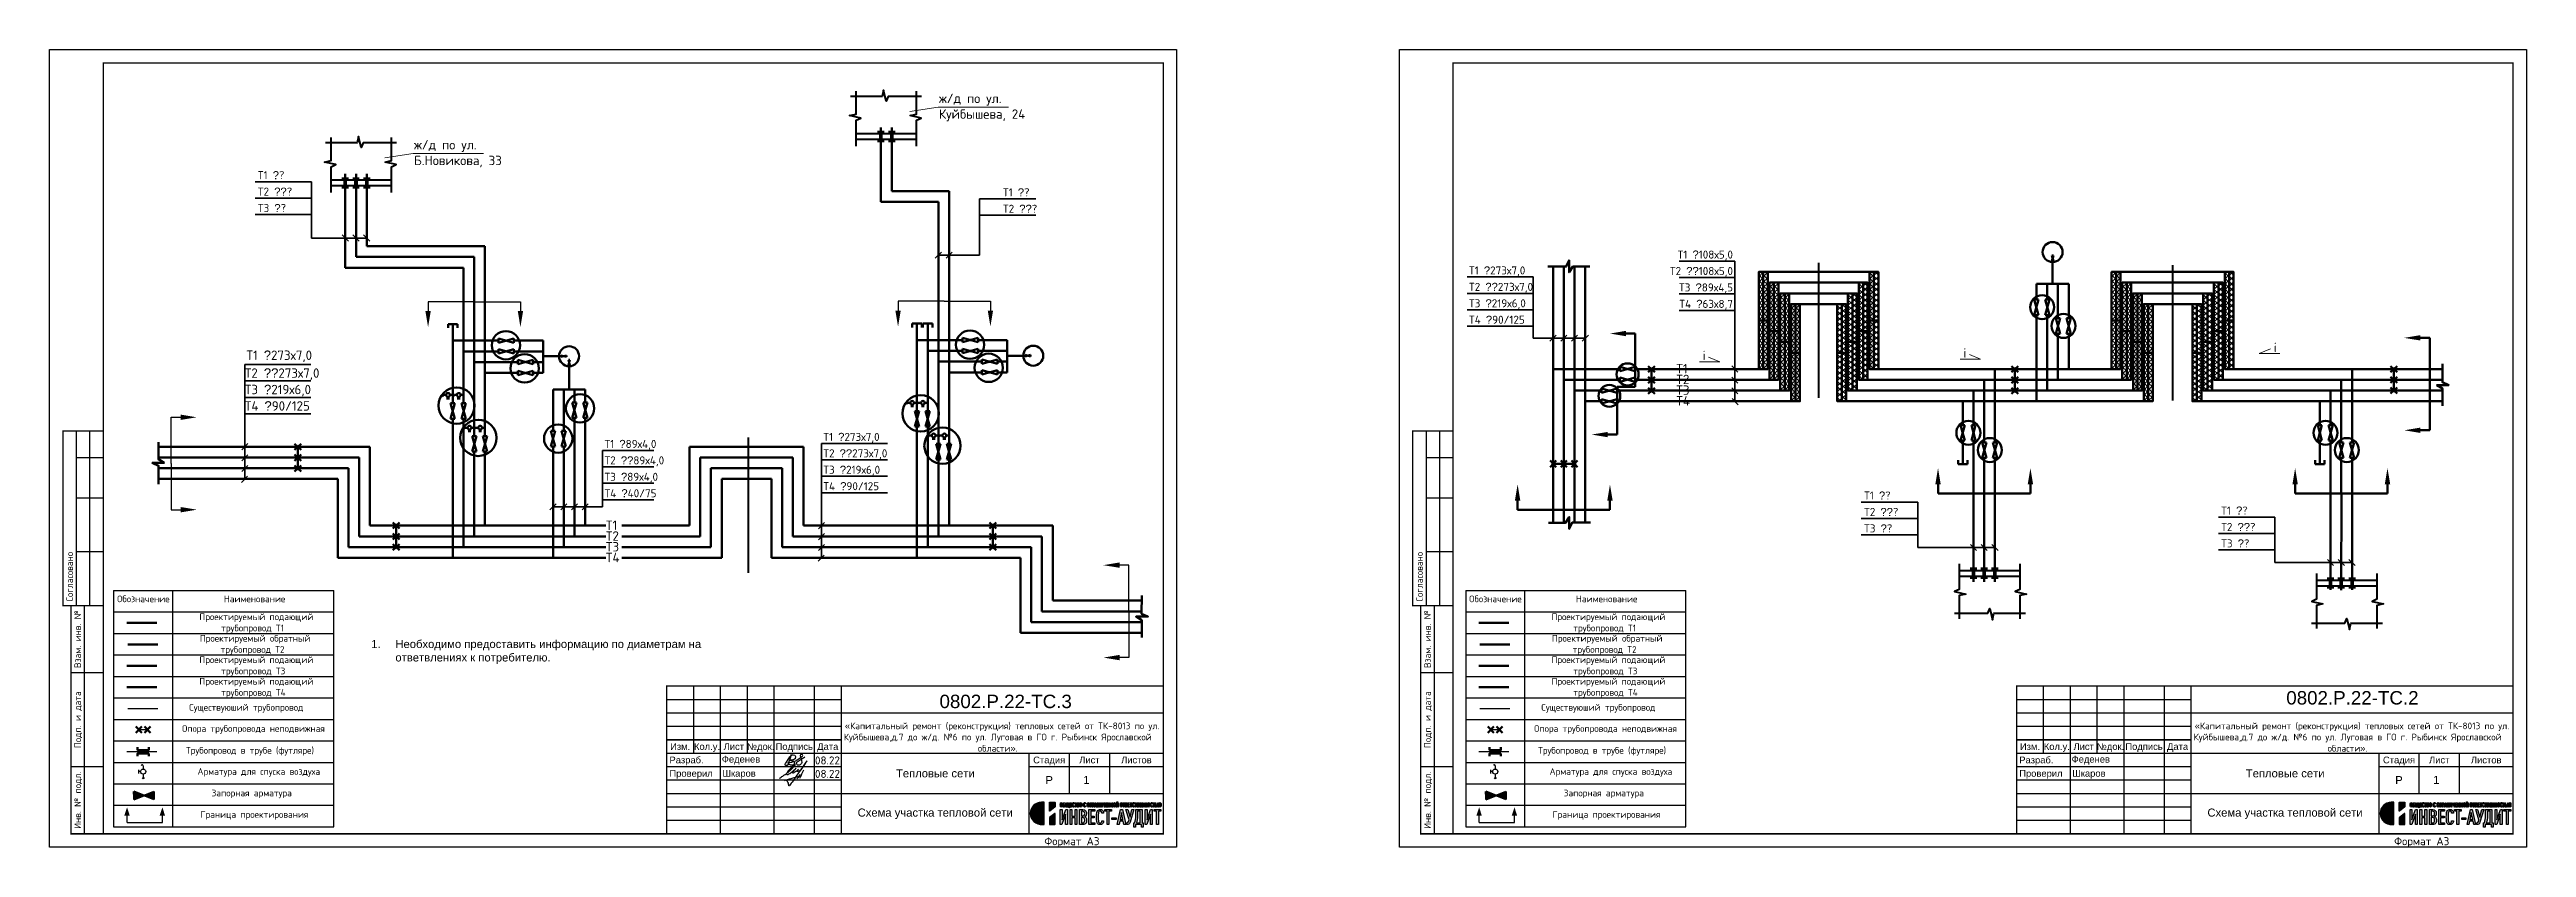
# Model space of a CAD drawing. Header units: millimetres. Extents: x 1642 to 8235, y 1174 to 5441.
# Drawn here: x 1642 to 2565, y 1925 to 2222 of the extents above; entities that cross this region are included whole.
import ezdxf
from ezdxf.enums import TextEntityAlignment as Align

# ---------------------------------------------------------------- set-up
doc = ezdxf.new("R2010")
doc.units = ezdxf.units.MM
doc.linetypes.add('ГОСТ 2.303 5', pattern=[24, 20, -1.5, 1, -1.5])
for name, color, linetype, lineweight in [('12  Размер', 7, 'Continuous', 20), ('3 Оъекты сущ.', 7, 'Continuous', 30), ('7 тонкие', 7, 'Continuous', 20), ('9 Размеры на геодезии', 5, 'Continuous', 40), ('Объекты проект.', 1, 'Continuous', 80), ('Основной', 1, 'Continuous', 60), ('Размер 3.5', 250, 'Continuous', 35), ('Размерный', 4, 'Continuous', 30), ('Размеры на чертеже', 250, 'Continuous', 25)]:
    doc.layers.add(name, color=color, linetype=linetype, lineweight=lineweight)
doc.layers.add('layer 1', color=7, linetype='Continuous')
doc.layers.add('рамка', color=7, linetype='Continuous')
doc.styles.add('-ISOCPEUR-', font='isocpeur.TTF')
doc.styles.get("Standard").update_dxf_attribs({"font": 'arial.ttf'})
pattern_1 = [(45, (-28.8429, 85.5574), (-1.0102788, 1.0102788), []), (135, (-28.8429, 85.5574), (-1.0102788, -1.0102788), [])]
pattern_2 = [(45, (-27.182, 85.5574), (-1.0102788, 1.0102788), []), (135, (-27.182, 85.5574), (-1.0102788, -1.0102788), [])]
pattern_3 = [(45, (-28.8429, 67.4768), (-1.0102788, 1.0102788), []), (135, (-28.8429, 67.4768), (-1.0102788, -1.0102788), [])]
pattern_4 = [(45, (-27.182, 67.4768), (-1.0102788, 1.0102788), []), (135, (-27.182, 67.4768), (-1.0102788, -1.0102788), [])]
pattern_5 = [(45, (-24.8429, 81.5574), (-1.0102788, 1.0102788), []), (135, (-24.8429, 81.5574), (-1.0102788, -1.0102788), [])]
pattern_6 = [(45, (-23.182, 81.5574), (-1.0102788, 1.0102788), []), (135, (-23.182, 81.5574), (-1.0102788, -1.0102788), [])]
pattern_7 = [(45, (-24.8429, 63.4768), (-1.0102788, 1.0102788), []), (135, (-24.8429, 63.4768), (-1.0102788, -1.0102788), [])]
pattern_8 = [(45, (-23.182, 63.4768), (-1.0102788, 1.0102788), []), (135, (-23.182, 63.4768), (-1.0102788, -1.0102788), [])]
pattern_9 = [(45, (-20.8429, 77.5574), (-1.0102788, 1.0102788), []), (135, (-20.8429, 77.5574), (-1.0102788, -1.0102788), [])]
pattern_10 = [(45, (-19.182, 77.5574), (-1.0102788, 1.0102788), []), (135, (-19.182, 77.5574), (-1.0102788, -1.0102788), [])]
pattern_11 = [(45, (-20.8429, 59.4768), (-1.0102788, 1.0102788), []), (135, (-20.8429, 59.4768), (-1.0102788, -1.0102788), [])]
pattern_12 = [(45, (-19.182, 59.4768), (-1.0102788, 1.0102788), []), (135, (-19.182, 59.4768), (-1.0102788, -1.0102788), [])]
pattern_13 = [(45, (-16.8429, 73.5574), (-1.0102788, 1.0102788), []), (135, (-16.8429, 73.5574), (-1.0102788, -1.0102788), [])]
pattern_14 = [(45, (-15.182, 73.5574), (-1.0102788, 1.0102788), []), (135, (-15.182, 73.5574), (-1.0102788, -1.0102788), [])]
pattern_15 = [(45, (-16.8429, 55.4768), (-1.0102788, 1.0102788), []), (135, (-16.8429, 55.4768), (-1.0102788, -1.0102788), [])]
pattern_16 = [(45, (-15.182, 55.4768), (-1.0102788, 1.0102788), []), (135, (-15.182, 55.4768), (-1.0102788, -1.0102788), [])]

msp = doc.modelspace()

# ---------------------------------------------------------------- texts
at = {"color": 7, "lineweight": 30, "style": '-ISOCPEUR-'}
for s, p in [('Существуюший трубопровод', (1694.429, 1975.505)), ('Существуюший трубопровод', (2198.264, 1975.505)), ('Трубопровод в трубе (футляре)', (1693.231, 1959.505)), ('Трубопровод в трубе (футляре)', (2197.066, 1959.505))]:
    msp.add_text(s, height=2.50001, dxfattribs=at).set_placement(p)
at = {"char_height": 3, "style": '-ISOCPEUR-'}
for s, width, insert, attachment_point in [('Т1 {\\fArial|b0|i0|c0|p34;\x9d}?', 23.76088, (1720.009, 2176.401), 1), ('Т2 {\\fArial|b0|i0|c204|p34;\x9d\x9d}?', 23.76088, (1720.009, 2170.282), 1), ('Т1 {\\fArial|b0|i0|c0|p34;\x9d}?', 23.76088, (1997.66, 2170.019), 1), ('Т3 {\\fArial|b0|i0|c204|p34;\x9d}?', 23.76088, (1720.009, 2164.162), 1), ('Т2 {\\fArial|b0|i0|c204|p34;\x9d\x9d}?', 23.76088, (1997.66, 2163.9), 1), ('Т1 {\\fArial|b0|i0|c204|p34;\x9d}108х5,0', 23.76088, (2269.679, 2146.846), 3), ('Т1 {\\fArial|b0|i0|c204|p34;\x9d}273х7,0', 23.76088, (2171.324, 2140.944), 1), ('Т2 {\\fArial|b0|i0|c204|p34;\x9d\x9d}273х7,0', 23.76088, (2171.324, 2134.824), 1), ('Т2 {\\fArial|b0|i0|c204|p34;\x9d\x9d}108х5,0', 23.76088, (2269.679, 2140.726), 3), ('Т3 {\\fArial|b0|i0|c204|p34;\x9d}89х4,5', 23.76088, (2269.679, 2134.607), 3), ('Т3 {\\fArial|b0|i0|c204|p34;\x9d}219х6,0', 23.76088, (2171.324, 2128.705), 1), ('Т4 {\\fArial|b0|i0|c204|p34;\x9d}63х8,7', 28.83105, (2269.679, 2128.487), 3), ('Т4 {\\fArial|b0|i0|c204|p34;\x9d}90/125', 23.76088, (2171.324, 2122.585), 1), ('Т1 {\\fArial|b0|i0|c204|p34;\x9d}273х7,0', 23.76088, (1930.713, 2078.964), 1), ('Т1 \x9d89х4,0', 23.76088, (1849.176, 2076.34), 1), ('Т2 {\\fArial|b0|i0|c204|p34;\x9d\x9d}89х4,0', 23.76088, (1849.176, 2070.221), 1), ('Т2 {\\fArial|b0|i0|c204|p34;\x9d\x9d}273х7,0', 23.76088, (1930.713, 2072.844), 1), ('Т3 {\\fArial|b0|i0|c204|p34;\x9d}89х4,0', 23.76088, (1849.176, 2064.101), 1), ('Т3 {\\fArial|b0|i0|c204|p34;\x9d}219х6,0', 23.76088, (1930.713, 2066.725), 1), ('Т4 {\\fArial|b0|i0|c204|p34;\x9d}90/125', 23.76088, (1930.713, 2060.606), 1), ('Т4 {\\fArial|b0|i0|c204|p34;\x9d}40/75', 23.76088, (1849.176, 2057.982), 1), ('Т1 {\\fArial|b0|i0|c0|p34;\x9d}?', 23.76088, (2318.551, 2057.129), 1), ('Т2 {\\fArial|b0|i0|c204|p34;\x9d\x9d}?', 23.76088, (2318.551, 2051.009), 1), ('Т1 {\\fArial|b0|i0|c0|p34;\x9d}?', 23.76088, (2451.611, 2051.532), 1), ('Т3 {\\fArial|b0|i0|c204|p34;\x9d}?', 23.76088, (2318.551, 2044.89), 1), ('Т2 {\\fArial|b0|i0|c204|p34;\x9d\x9d}?', 23.76088, (2451.611, 2045.413), 1), ('Т3 {\\fArial|b0|i0|c204|p34;\x9d}?', 23.76088, (2451.611, 2039.293), 1)]:
    msp.add_mtext_dynamic_manual_height_columns(s, width=width, gutter_width=12.5, heights=[0], dxfattribs=dict(at, insert=insert, attachment_point=attachment_point))
at = {"color": 7, "lineweight": 30, "char_height": 2.50001, "attachment_point": 1, "style": '-ISOCPEUR-'}
for s, insert, width in [('\\pi1.29898;Обозначение', (1666.276, 2018.4), 22), ('\\pi19.04897;Наименование', (1688.276, 2018.4), 22), ('\\pi1.29898;Обозначение', (2170.11, 2018.4), 22), ('\\pi19.04897;Наименование', (2192.11, 2018.4), 22), ('\\pi9.92403;{\\C0;Проектируемый подающий \\P\\pi18.07356;трубопровод Т1}', (1688.276, 2011.728), 67.99191), ('\\pi10.11154;{\\C0;Проектируемый обратный \\P\\pi17.83383;трубопровод Т2}', (1688.276, 2003.728), 71.6856), ('\\pi9.92403;{\\C0;Проектируемый подающий \\P\\pi18.07356;трубопровод Т1}', (2192.11, 2011.728), 67.99191), ('\\pi10.11154;{\\C0;Проектируемый обратный \\P\\pi17.83383;трубопровод Т2}', (2192.11, 2003.728), 71.6856), ('\\pi9.92403;{\\C0;Проектируемый подающий \\P\\pi18.07356;трубопровод Т3}', (1688.276, 1995.728), 67.99191), ('\\pi9.92403;{\\C0;Проектируемый подающий \\P\\pi18.07356;трубопровод Т3}', (2192.11, 1995.728), 67.99191), ('\\pi9.92403;{\\C0;Проектируемый подающий \\P\\pi18.07356;трубопровод Т4}', (1688.276, 1987.728), 67.99191), ('\\pi9.92403;{\\C0;Проектируемый подающий \\P\\pi18.07356;трубопровод Т4}', (2192.11, 1987.728), 67.99191), ('\\pi3.48655;{\\C0;Опора трубопровода неподвижная}', (1688.276, 1970.13), 75.49839), ('\\pi3.48655;{\\C0;Опора трубопровода неподвижная}', (2192.11, 1970.13), 75.49839), ('\\pi9.23661;{\\C0;Арматура для спуска воздуха}', (1688.276, 1954.13), 79.54949), ('\\pi9.23661;{\\C0;Арматура для спуска воздуха}', (2192.11, 1954.13), 79.54949), ('\\pi14.49564;{\\C0;Запорная арматура}', (1688.276, 1946.13), 80.38349), ('\\pi14.49564;{\\C0;Запорная арматура}', (2192.11, 1946.13), 80.38349), ('\\pi10.36154;{\\C0;Граница проектирования}', (1688.276, 1938.13), 70.49407), ('\\pi10.36154;{\\C0;Граница проектирования}', (2192.11, 1938.13), 70.49407)]:
    msp.add_mtext(s, dxfattribs=dict(at, insert=insert, width=width))
at = {"insert": (1759.261, 2001.843), "char_height": 3, "attachment_point": 1}
msp.add_mtext_dynamic_manual_height_columns('\\pi-9,l12,t12;1.^IНеобходимо предоставить информацию по диаметрам на ответвлениях к потребителю.', width=131.67956, gutter_width=12.5, heights=[0], dxfattribs=at)
at = {"char_height": 5, "width": 38.55785, "attachment_point": 1}
for s, insert in [('0802.Р.22-ТС.3', (1974.017, 1981.481)), ('0802.Р.22-ТС.2', (2475.865, 1982.822))]:
    msp.add_mtext(s, dxfattribs=dict(at, insert=insert))
at = {"layer": 'Размерный', "color": 7, "style": '-ISOCPEUR-'}
for s, p in [('Т1 %%157273х7,0', (1715.734, 2106.12)), ('Т1', (2248.543, 2101.121)), ('i', (2258.341, 2106.016)), ('i', (2355.543, 2106.974)), ('i', (2471.209, 2109.033)), ('Т2 %%157%%157273х7,0', (1715.124, 2099.48)), ('Т3 %%157219х6,0', (1715.124, 2093.36)), ('Т2', (2248.543, 2097.121)), ('Т3', (2248.543, 2093.121)), ('Т4 %%15790/125', (1715.124, 2087.241)), ('Т4', (2248.543, 2089.121)), ('Т1', (1849.674, 2042.809)), ('Т2', (1849.674, 2038.809)), ('Т3', (1849.674, 2034.809)), ('Т4', (1849.674, 2030.809))]:
    msp.add_text(s, height=3.5, dxfattribs=at).set_placement(p)
at = {"layer": 'Размерный', "color": 0, "style": '-ISOCPEUR-'}
for p in [(1927.604, 1955.495), (1927.604, 1950.495)]:
    msp.add_text('08.22', height=3, dxfattribs=at).set_placement(p)
at = {"layer": 'Размерный', "color": 7, "char_height": 3.5, "attachment_point": 1, "style": '-ISOCPEUR-'}
for s, insert in [('ж/д по ул. Куйбышева, 24', (1973.816, 2205.245)), ('ж/д по ул. Б.Новикова, 33', (1778.201, 2187.981))]:
    msp.add_mtext_dynamic_manual_height_columns(s, width=41.37011, gutter_width=17.5, heights=[0], dxfattribs=dict(at, insert=insert))

# ---------------------------------------------------------------- blocks, each defined once
blk = doc.blocks.new('Лого')
h = blk.add_hatch(color=151)
h.set_gradient(color1=(158, 191, 227), color2=(46, 54, 92), tint=1, name='HEMISPHERICAL')
edge = h.paths.add_edge_path()
edge.add_spline(control_points=[(0.35, 0.49), (-0.19, 0.45), (-0.66, 0.87), (-0.66, 1.41), (-0.66, 1.41), (-0.66, 1.92), (-0.24, 2.34), (0.27, 2.34), (0.27, 2.34), (0.27, 2.34), (0.47, 2.34), (0.47, 2.34), (0.47, 2.34), (0.48, 2.34), (0.48, 2.33), (0.48, 2.33), (0.48, 2.33), (0.48, 2.33), (0.48, 0.51), (0.48, 0.51), (0.48, 0.51), (0.48, 0.5), (0.48, 0.49), (0.47, 0.49), (0.47, 0.49), (0.47, 0.49), (0.35, 0.49), (0.35, 0.49), (0.35, 0.49), (0.35, 0.49), (0.35, 0.49), (0.35, 0.49)], knot_values=[0, 0, 0, 0, 0.111111, 0.111111, 0.111111, 0.111121, 0.222222, 0.222222, 0.222222, 0.222232, 0.333333, 0.333333, 0.333333, 0.333344, 0.444444, 0.444444, 0.444444, 0.444455, 0.555556, 0.555556, 0.555556, 0.555566, 0.666667, 0.666667, 0.666667, 0.666677, 0.777778, 0.777778, 0.777778, 0.777788, 1, 1, 1, 1], degree=3, periodic=0)
edge = h.paths.add_edge_path()
edge.add_spline(control_points=[(0.96, 1.6), (0.96, 1.6), (1.39, 1.97), (1.39, 1.97), (1.39, 1.97), (1.39, 1.97), (1.39, 1.97), (1.39, 1.98), (1.39, 1.98), (1.39, 1.98), (1.39, 2.33), (1.39, 2.33), (1.39, 2.33), (1.39, 2.33), (1.38, 2.34), (1.38, 2.34), (1.38, 2.34), (1.38, 2.34), (0.95, 2.34), (0.95, 2.34), (0.95, 2.34), (0.94, 2.34), (0.93, 2.33), (0.93, 2.33), (0.93, 2.33), (0.93, 2.33), (0.93, 1.61), (0.93, 1.61), (0.93, 1.61), (0.93, 1.61), (0.94, 1.6), (0.94, 1.6), (0.94, 1.6), (0.95, 1.6), (0.95, 1.6), (0.96, 1.6)], knot_values=[0, 0, 0, 0, 0.1, 0.1, 0.1, 0.10001, 0.2, 0.2, 0.2, 0.20001, 0.3, 0.3, 0.3, 0.30001, 0.4, 0.4, 0.4, 0.40001, 0.5, 0.5, 0.5, 0.50001, 0.6, 0.6, 0.6, 0.60001, 0.7, 0.7, 0.7, 0.70001, 0.8, 0.8, 0.8, 0.80001, 1, 1, 1, 1], degree=3, periodic=0)
edge = h.paths.add_edge_path()
edge.add_spline(control_points=[(0.94, 1.06), (0.94, 1.06), (1.37, 1.4), (1.37, 1.4), (1.37, 1.4), (1.37, 1.4), (1.38, 1.4), (1.38, 1.4), (1.38, 1.4), (1.39, 1.4), (1.39, 1.4), (1.39, 1.39), (1.39, 1.39), (1.39, 1.39), (1.39, 0.51), (1.39, 0.51), (1.39, 0.51), (1.39, 0.5), (1.38, 0.49), (1.38, 0.49), (1.38, 0.49), (1.38, 0.49), (0.95, 0.49), (0.95, 0.49), (0.95, 0.49), (0.94, 0.49), (0.93, 0.5), (0.93, 0.51), (0.93, 0.51), (0.93, 0.51), (0.93, 1.05), (0.93, 1.05), (0.93, 1.05), (0.93, 1.05), (0.94, 1.06), (0.94, 1.06)], knot_values=[0, 0, 0, 0, 0.1, 0.1, 0.1, 0.10001, 0.2, 0.2, 0.2, 0.20001, 0.3, 0.3, 0.3, 0.30001, 0.4, 0.4, 0.4, 0.40001, 0.5, 0.5, 0.5, 0.50001, 0.6, 0.6, 0.6, 0.60001, 0.7, 0.7, 0.7, 0.70001, 0.8, 0.8, 0.8, 0.80001, 1, 1, 1, 1], degree=3, periodic=0)
at = {"true_color": 0x2e365c}
h = blk.add_hatch(color=159, dxfattribs=at)
h.dxf.hatch_style = 1
edge = h.paths.add_edge_path()
edge.add_spline(control_points=[(10.17, 1.59), (10.17, 1.59), (10.17, 1.73), (10.17, 1.73), (10.17, 1.73), (10.17, 1.73), (9.6, 1.73), (9.6, 1.73), (9.6, 1.73), (9.6, 1.73), (9.6, 1.59), (9.6, 1.59), (9.6, 1.59), (9.6, 1.59), (9.81, 1.59), (9.81, 1.59), (9.81, 1.59), (9.81, 1.59), (9.81, 0.49), (9.81, 0.49), (9.81, 0.49), (9.81, 0.49), (9.96, 0.49), (9.96, 0.49), (9.96, 0.49), (9.96, 0.49), (9.96, 1.59), (9.96, 1.59), (9.96, 1.59), (9.96, 1.59), (10.17, 1.59), (10.17, 1.59)], knot_values=[0, 0, 0, 0, 0.111111, 0.111111, 0.111111, 0.111121, 0.222222, 0.222222, 0.222222, 0.222232, 0.333333, 0.333333, 0.333333, 0.333344, 0.444444, 0.444444, 0.444444, 0.444455, 0.555556, 0.555556, 0.555556, 0.555566, 0.666667, 0.666667, 0.666667, 0.666677, 0.777778, 0.777778, 0.777778, 0.777788, 1, 1, 1, 1], degree=3, periodic=0)
edge = h.paths.add_edge_path()
edge.add_spline(control_points=[(9.46, 0.49), (9.46, 0.49), (9.46, 1.73), (9.46, 1.73), (9.46, 1.73), (9.46, 1.73), (9.32, 1.73), (9.32, 1.73), (9.32, 1.73), (9.32, 1.73), (9.02, 0.87), (9.02, 0.87), (9.02, 0.87), (9.02, 0.87), (9.02, 1.73), (9.02, 1.73), (9.02, 1.73), (9.02, 1.73), (8.87, 1.73), (8.87, 1.73), (8.87, 1.73), (8.87, 1.73), (8.87, 0.49), (8.87, 0.49), (8.87, 0.49), (8.87, 0.49), (9.01, 0.49), (9.01, 0.49), (9.01, 0.49), (9.01, 0.49), (9.31, 1.35), (9.31, 1.35), (9.31, 1.35), (9.31, 1.35), (9.31, 0.49), (9.31, 0.49), (9.31, 0.49), (9.31, 0.49), (9.46, 0.49), (9.46, 0.49)], knot_values=[0, 0, 0, 0, 0.090909, 0.090909, 0.090909, 0.090919, 0.181818, 0.181818, 0.181818, 0.181828, 0.272727, 0.272727, 0.272727, 0.272738, 0.363636, 0.363636, 0.363636, 0.363647, 0.454545, 0.454545, 0.454545, 0.454556, 0.545455, 0.545455, 0.545455, 0.545465, 0.636364, 0.636364, 0.636364, 0.636374, 0.727273, 0.727273, 0.727273, 0.727283, 0.818182, 0.818182, 0.818182, 0.818192, 1, 1, 1, 1], degree=3, periodic=0)
edge = h.paths.add_edge_path(flags=16)
edge.add_spline(control_points=[(8.46, 0.63), (8.46, 0.63), (8.15, 0.63), (8.15, 0.63), (8.15, 0.63), (8.21, 0.79), (8.24, 0.97), (8.24, 1.2), (8.24, 1.2), (8.24, 1.2), (8.24, 1.59), (8.24, 1.59), (8.24, 1.59), (8.24, 1.59), (8.46, 1.59), (8.46, 1.59), (8.46, 1.59), (8.46, 1.59), (8.46, 0.63), (8.46, 0.63)], knot_values=[0, 0, 0, 0, 0.166667, 0.166667, 0.166667, 0.166677, 0.333333, 0.333333, 0.333333, 0.333344, 0.5, 0.5, 0.5, 0.50001, 0.666667, 0.666667, 0.666667, 0.666677, 1, 1, 1, 1], degree=3, periodic=0)
edge = h.paths.add_edge_path()
edge.add_spline(control_points=[(8.71, 0.27), (8.71, 0.27), (8.71, 0.63), (8.71, 0.63), (8.71, 0.63), (8.71, 0.63), (8.61, 0.63), (8.61, 0.63), (8.61, 0.63), (8.61, 0.63), (8.61, 1.73), (8.61, 1.73), (8.61, 1.73), (8.61, 1.73), (8.09, 1.73), (8.09, 1.73), (8.09, 1.73), (8.09, 1.73), (8.09, 1.23), (8.09, 1.23), (8.09, 1.23), (8.09, 0.99), (8.06, 0.79), (7.99, 0.63), (7.99, 0.63), (7.99, 0.63), (7.92, 0.63), (7.92, 0.63), (7.92, 0.63), (7.92, 0.63), (7.92, 0.27), (7.92, 0.27), (7.92, 0.27), (7.92, 0.27), (8.06, 0.27), (8.06, 0.27), (8.06, 0.27), (8.06, 0.27), (8.06, 0.49), (8.06, 0.49), (8.06, 0.49), (8.06, 0.49), (8.57, 0.49), (8.57, 0.49), (8.57, 0.49), (8.57, 0.49), (8.57, 0.27), (8.57, 0.27), (8.57, 0.27), (8.57, 0.27), (8.71, 0.27), (8.71, 0.27)], knot_values=[0, 0, 0, 0, 0.071429, 0.071429, 0.071429, 0.071439, 0.142857, 0.142857, 0.142857, 0.142867, 0.214286, 0.214286, 0.214286, 0.214296, 0.285714, 0.285714, 0.285714, 0.285725, 0.357143, 0.357143, 0.357143, 0.357153, 0.428571, 0.428571, 0.428571, 0.428582, 0.5, 0.5, 0.5, 0.50001, 0.571429, 0.571429, 0.571429, 0.571439, 0.642857, 0.642857, 0.642857, 0.642867, 0.714286, 0.714286, 0.714286, 0.714296, 0.785714, 0.785714, 0.785714, 0.785725, 0.857143, 0.857143, 0.857143, 0.857153, 1, 1, 1, 1], degree=3, periodic=0)
edge = h.paths.add_edge_path()
edge.add_spline(control_points=[(7.94, 1.73), (7.94, 1.73), (7.77, 1.73), (7.77, 1.73), (7.77, 1.73), (7.77, 1.73), (7.61, 1.1), (7.61, 1.1), (7.61, 1.1), (7.61, 1.1), (7.43, 1.73), (7.43, 1.73), (7.43, 1.73), (7.43, 1.73), (7.27, 1.73), (7.27, 1.73), (7.27, 1.73), (7.27, 1.73), (7.53, 0.89), (7.53, 0.89), (7.53, 0.89), (7.53, 0.89), (7.49, 0.75), (7.49, 0.75), (7.49, 0.75), (7.46, 0.65), (7.43, 0.63), (7.33, 0.63), (7.33, 0.63), (7.33, 0.63), (7.33, 0.49), (7.33, 0.49), (7.33, 0.49), (7.5, 0.49), (7.57, 0.52), (7.62, 0.69), (7.62, 0.69), (7.62, 0.69), (7.94, 1.73), (7.94, 1.73)], knot_values=[0, 0, 0, 0, 0.090909, 0.090909, 0.090909, 0.090919, 0.181818, 0.181818, 0.181818, 0.181828, 0.272727, 0.272727, 0.272727, 0.272738, 0.363636, 0.363636, 0.363636, 0.363647, 0.454545, 0.454545, 0.454545, 0.454556, 0.545455, 0.545455, 0.545455, 0.545465, 0.636364, 0.636364, 0.636364, 0.636374, 0.727273, 0.727273, 0.727273, 0.727283, 0.818182, 0.818182, 0.818182, 0.818192, 1, 1, 1, 1], degree=3, periodic=0)
edge = h.paths.add_edge_path(flags=16)
edge.add_spline(control_points=[(7.02, 0.92), (7.02, 0.92), (6.79, 0.92), (6.79, 0.92), (6.79, 0.92), (6.79, 0.92), (6.9, 1.49), (6.9, 1.49), (6.9, 1.49), (6.9, 1.49), (7.02, 0.92), (7.02, 0.92)], knot_values=[0, 0, 0, 0, 0.25, 0.25, 0.25, 0.25001, 0.5, 0.5, 0.5, 0.50001, 1, 1, 1, 1], degree=3, periodic=0)
edge = h.paths.add_edge_path()
edge.add_spline(control_points=[(7.26, 0.49), (7.26, 0.49), (6.98, 1.73), (6.98, 1.73), (6.98, 1.73), (6.98, 1.73), (6.83, 1.73), (6.83, 1.73), (6.83, 1.73), (6.83, 1.73), (6.55, 0.49), (6.55, 0.49), (6.55, 0.49), (6.55, 0.49), (6.7, 0.49), (6.7, 0.49), (6.7, 0.49), (6.7, 0.49), (6.76, 0.78), (6.76, 0.78), (6.76, 0.78), (6.76, 0.78), (7.05, 0.78), (7.05, 0.78), (7.05, 0.78), (7.05, 0.78), (7.11, 0.49), (7.11, 0.49), (7.11, 0.49), (7.11, 0.49), (7.26, 0.49), (7.26, 0.49)], knot_values=[0, 0, 0, 0, 0.111111, 0.111111, 0.111111, 0.111121, 0.222222, 0.222222, 0.222222, 0.222232, 0.333333, 0.333333, 0.333333, 0.333344, 0.444444, 0.444444, 0.444444, 0.444455, 0.555556, 0.555556, 0.555556, 0.555566, 0.666667, 0.666667, 0.666667, 0.666677, 0.777778, 0.777778, 0.777778, 0.777788, 1, 1, 1, 1], degree=3, periodic=0)
edge = h.paths.add_edge_path()
edge.add_spline(control_points=[(6.45, 0.91), (6.45, 0.91), (6.45, 1.05), (6.45, 1.05), (6.45, 1.05), (6.45, 1.05), (6.11, 1.05), (6.11, 1.05), (6.11, 1.05), (6.11, 1.05), (6.11, 0.91), (6.11, 0.91), (6.11, 0.91), (6.11, 0.91), (6.45, 0.91), (6.45, 0.91)], knot_values=[0, 0, 0, 0, 0.2, 0.2, 0.2, 0.20001, 0.4, 0.4, 0.4, 0.40001, 0.6, 0.6, 0.6, 0.60001, 1, 1, 1, 1], degree=3, periodic=0)
edge = h.paths.add_edge_path()
edge.add_spline(control_points=[(6.07, 1.59), (6.07, 1.59), (6.07, 1.73), (6.07, 1.73), (6.07, 1.73), (6.07, 1.73), (5.51, 1.73), (5.51, 1.73), (5.51, 1.73), (5.51, 1.73), (5.51, 1.59), (5.51, 1.59), (5.51, 1.59), (5.51, 1.59), (5.71, 1.59), (5.71, 1.59), (5.71, 1.59), (5.71, 1.59), (5.71, 0.49), (5.71, 0.49), (5.71, 0.49), (5.71, 0.49), (5.86, 0.49), (5.86, 0.49), (5.86, 0.49), (5.86, 0.49), (5.86, 1.59), (5.86, 1.59), (5.86, 1.59), (5.86, 1.59), (6.07, 1.59), (6.07, 1.59)], knot_values=[0, 0, 0, 0, 0.111111, 0.111111, 0.111111, 0.111121, 0.222222, 0.222222, 0.222222, 0.222232, 0.333333, 0.333333, 0.333333, 0.333344, 0.444444, 0.444444, 0.444444, 0.444455, 0.555556, 0.555556, 0.555556, 0.555566, 0.666667, 0.666667, 0.666667, 0.666677, 0.777778, 0.777778, 0.777778, 0.777788, 1, 1, 1, 1], degree=3, periodic=0)
edge = h.paths.add_edge_path()
edge.add_spline(control_points=[(5.42, 0.8), (5.42, 0.8), (5.27, 0.8), (5.27, 0.8), (5.27, 0.8), (5.27, 0.74), (5.26, 0.69), (5.23, 0.65), (5.23, 0.65), (5.21, 0.63), (5.18, 0.61), (5.14, 0.61), (5.14, 0.61), (5.09, 0.61), (5.05, 0.63), (5.03, 0.66), (5.03, 0.66), (4.99, 0.72), (4.98, 0.82), (4.98, 1.11), (4.98, 1.11), (4.98, 1.4), (4.99, 1.5), (5.03, 1.56), (5.03, 1.56), (5.05, 1.59), (5.09, 1.61), (5.14, 1.61), (5.14, 1.61), (5.18, 1.61), (5.21, 1.59), (5.23, 1.56), (5.23, 1.56), (5.26, 1.53), (5.27, 1.48), (5.27, 1.42), (5.27, 1.42), (5.27, 1.42), (5.42, 1.42), (5.42, 1.42), (5.42, 1.42), (5.42, 1.52), (5.39, 1.61), (5.33, 1.67), (5.33, 1.67), (5.28, 1.72), (5.22, 1.74), (5.14, 1.74), (5.14, 1.74), (5.04, 1.74), (4.97, 1.7), (4.92, 1.65), (4.92, 1.65), (4.84, 1.56), (4.83, 1.45), (4.83, 1.11), (4.83, 1.11), (4.83, 0.77), (4.84, 0.66), (4.92, 0.57), (4.92, 0.57), (4.97, 0.51), (5.04, 0.48), (5.14, 0.48), (5.14, 0.48), (5.22, 0.48), (5.28, 0.5), (5.33, 0.55), (5.33, 0.55), (5.39, 0.6), (5.42, 0.69), (5.42, 0.8)], knot_values=[0, 0, 0, 0, 0.052632, 0.052632, 0.052632, 0.052642, 0.105263, 0.105263, 0.105263, 0.105273, 0.157895, 0.157895, 0.157895, 0.157905, 0.210526, 0.210526, 0.210526, 0.210537, 0.263158, 0.263158, 0.263158, 0.263168, 0.315789, 0.315789, 0.315789, 0.3158, 0.368421, 0.368421, 0.368421, 0.368431, 0.421053, 0.421053, 0.421053, 0.421063, 0.473684, 0.473684, 0.473684, 0.473694, 0.526316, 0.526316, 0.526316, 0.526326, 0.578947, 0.578947, 0.578947, 0.578958, 0.631579, 0.631579, 0.631579, 0.631589, 0.684211, 0.684211, 0.684211, 0.684221, 0.736842, 0.736842, 0.736842, 0.736852, 0.789474, 0.789474, 0.789474, 0.789484, 0.842105, 0.842105, 0.842105, 0.842116, 0.894737, 0.894737, 0.894737, 0.894747, 1, 1, 1, 1], degree=3, periodic=0)
edge = h.paths.add_edge_path()
edge.add_spline(control_points=[(4.68, 0.49), (4.68, 0.49), (4.68, 0.63), (4.68, 0.63), (4.68, 0.63), (4.68, 0.63), (4.35, 0.63), (4.35, 0.63), (4.35, 0.63), (4.35, 0.63), (4.35, 1.05), (4.35, 1.05), (4.35, 1.05), (4.35, 1.05), (4.64, 1.05), (4.64, 1.05), (4.64, 1.05), (4.64, 1.05), (4.64, 1.18), (4.64, 1.18), (4.64, 1.18), (4.64, 1.18), (4.35, 1.18), (4.35, 1.18), (4.35, 1.18), (4.35, 1.18), (4.35, 1.59), (4.35, 1.59), (4.35, 1.59), (4.35, 1.59), (4.68, 1.59), (4.68, 1.59), (4.68, 1.59), (4.68, 1.59), (4.68, 1.73), (4.68, 1.73), (4.68, 1.73), (4.68, 1.73), (4.2, 1.73), (4.2, 1.73), (4.2, 1.73), (4.2, 1.73), (4.2, 0.49), (4.2, 0.49), (4.2, 0.49), (4.2, 0.49), (4.68, 0.49), (4.68, 0.49)], knot_values=[0, 0, 0, 0, 0.076923, 0.076923, 0.076923, 0.076933, 0.153846, 0.153846, 0.153846, 0.153856, 0.230769, 0.230769, 0.230769, 0.230779, 0.307692, 0.307692, 0.307692, 0.307703, 0.384615, 0.384615, 0.384615, 0.384626, 0.461538, 0.461538, 0.461538, 0.461549, 0.538462, 0.538462, 0.538462, 0.538472, 0.615385, 0.615385, 0.615385, 0.615395, 0.692308, 0.692308, 0.692308, 0.692318, 0.769231, 0.769231, 0.769231, 0.769241, 0.846154, 0.846154, 0.846154, 0.846164, 1, 1, 1, 1], degree=3, periodic=0)
edge = h.paths.add_edge_path(flags=16)
edge.add_spline(control_points=[(3.85, 1.4), (3.85, 1.26), (3.8, 1.2), (3.69, 1.2), (3.69, 1.2), (3.69, 1.2), (3.58, 1.2), (3.58, 1.2), (3.58, 1.2), (3.58, 1.2), (3.58, 1.59), (3.58, 1.59), (3.58, 1.59), (3.58, 1.59), (3.69, 1.59), (3.69, 1.59), (3.69, 1.59), (3.8, 1.59), (3.85, 1.54), (3.85, 1.4)], knot_values=[0, 0, 0, 0, 0.166667, 0.166667, 0.166667, 0.166677, 0.333333, 0.333333, 0.333333, 0.333344, 0.5, 0.5, 0.5, 0.50001, 0.666667, 0.666667, 0.666667, 0.666677, 1, 1, 1, 1], degree=3, periodic=0)
edge = h.paths.add_edge_path(flags=16)
edge.add_spline(control_points=[(3.86, 0.85), (3.86, 0.68), (3.8, 0.63), (3.69, 0.63), (3.69, 0.63), (3.69, 0.63), (3.58, 0.63), (3.58, 0.63), (3.58, 0.63), (3.58, 0.63), (3.58, 1.07), (3.58, 1.07), (3.58, 1.07), (3.58, 1.07), (3.69, 1.07), (3.69, 1.07), (3.69, 1.07), (3.8, 1.07), (3.86, 1.01), (3.86, 0.85)], knot_values=[0, 0, 0, 0, 0.166667, 0.166667, 0.166667, 0.166677, 0.333333, 0.333333, 0.333333, 0.333344, 0.5, 0.5, 0.5, 0.50001, 0.666667, 0.666667, 0.666667, 0.666677, 1, 1, 1, 1], degree=3, periodic=0)
edge = h.paths.add_edge_path()
edge.add_spline(control_points=[(4.01, 0.84), (4.01, 0.94), (4, 1.03), (3.93, 1.09), (3.93, 1.09), (3.91, 1.11), (3.88, 1.13), (3.85, 1.14), (3.85, 1.14), (3.88, 1.15), (3.9, 1.16), (3.92, 1.18), (3.92, 1.18), (3.99, 1.24), (4, 1.31), (4, 1.4), (4, 1.4), (4, 1.54), (3.98, 1.6), (3.92, 1.65), (3.92, 1.65), (3.87, 1.7), (3.81, 1.73), (3.7, 1.73), (3.7, 1.73), (3.7, 1.73), (3.43, 1.73), (3.43, 1.73), (3.43, 1.73), (3.43, 1.73), (3.43, 0.49), (3.43, 0.49), (3.43, 0.49), (3.43, 0.49), (3.7, 0.49), (3.7, 0.49), (3.7, 0.49), (3.81, 0.49), (3.88, 0.51), (3.93, 0.57), (3.93, 0.57), (3.98, 0.62), (4.01, 0.69), (4.01, 0.84)], knot_values=[0, 0, 0, 0, 0.083333, 0.083333, 0.083333, 0.083344, 0.166667, 0.166667, 0.166667, 0.166677, 0.25, 0.25, 0.25, 0.25001, 0.333333, 0.333333, 0.333333, 0.333344, 0.416667, 0.416667, 0.416667, 0.416677, 0.5, 0.5, 0.5, 0.50001, 0.583333, 0.583333, 0.583333, 0.583344, 0.666667, 0.666667, 0.666667, 0.666677, 0.75, 0.75, 0.75, 0.75001, 0.833333, 0.833333, 0.833333, 0.833344, 1, 1, 1, 1], degree=3, periodic=0)
edge = h.paths.add_edge_path()
edge.add_spline(control_points=[(3.21, 0.49), (3.21, 0.49), (3.21, 1.73), (3.21, 1.73), (3.21, 1.73), (3.21, 1.73), (3.06, 1.73), (3.06, 1.73), (3.06, 1.73), (3.06, 1.73), (3.06, 1.19), (3.06, 1.19), (3.06, 1.19), (3.06, 1.19), (2.79, 1.19), (2.79, 1.19), (2.79, 1.19), (2.79, 1.19), (2.79, 1.73), (2.79, 1.73), (2.79, 1.73), (2.79, 1.73), (2.64, 1.73), (2.64, 1.73), (2.64, 1.73), (2.64, 1.73), (2.64, 0.49), (2.64, 0.49), (2.64, 0.49), (2.64, 0.49), (2.79, 0.49), (2.79, 0.49), (2.79, 0.49), (2.79, 0.49), (2.79, 1.05), (2.79, 1.05), (2.79, 1.05), (2.79, 1.05), (3.06, 1.05), (3.06, 1.05), (3.06, 1.05), (3.06, 1.05), (3.06, 0.49), (3.06, 0.49), (3.06, 0.49), (3.06, 0.49), (3.21, 0.49), (3.21, 0.49)], knot_values=[0, 0, 0, 0, 0.076923, 0.076923, 0.076923, 0.076933, 0.153846, 0.153846, 0.153846, 0.153856, 0.230769, 0.230769, 0.230769, 0.230779, 0.307692, 0.307692, 0.307692, 0.307703, 0.384615, 0.384615, 0.384615, 0.384626, 0.461538, 0.461538, 0.461538, 0.461549, 0.538462, 0.538462, 0.538462, 0.538472, 0.615385, 0.615385, 0.615385, 0.615395, 0.692308, 0.692308, 0.692308, 0.692318, 0.769231, 0.769231, 0.769231, 0.769241, 0.846154, 0.846154, 0.846154, 0.846164, 1, 1, 1, 1], degree=3, periodic=0)
edge = h.paths.add_edge_path()
edge.add_spline(control_points=[(2.42, 0.49), (2.42, 0.49), (2.42, 1.73), (2.42, 1.73), (2.42, 1.73), (2.42, 1.73), (2.28, 1.73), (2.28, 1.73), (2.28, 1.73), (2.28, 1.73), (1.98, 0.87), (1.98, 0.87), (1.98, 0.87), (1.98, 0.87), (1.98, 1.73), (1.98, 1.73), (1.98, 1.73), (1.98, 1.73), (1.83, 1.73), (1.83, 1.73), (1.83, 1.73), (1.83, 1.73), (1.83, 0.49), (1.83, 0.49), (1.83, 0.49), (1.83, 0.49), (1.96, 0.49), (1.96, 0.49), (1.96, 0.49), (1.96, 0.49), (2.27, 1.35), (2.27, 1.35), (2.27, 1.35), (2.27, 1.35), (2.27, 0.49), (2.27, 0.49), (2.27, 0.49), (2.27, 0.49), (2.42, 0.49), (2.42, 0.49)], knot_values=[0, 0, 0, 0, 0.090909, 0.090909, 0.090909, 0.090919, 0.181818, 0.181818, 0.181818, 0.181828, 0.272727, 0.272727, 0.272727, 0.272738, 0.363636, 0.363636, 0.363636, 0.363647, 0.454545, 0.454545, 0.454545, 0.454556, 0.545455, 0.545455, 0.545455, 0.545465, 0.636364, 0.636364, 0.636364, 0.636374, 0.727273, 0.727273, 0.727273, 0.727283, 0.818182, 0.818182, 0.818182, 0.818192, 1, 1, 1, 1], degree=3, periodic=0)
edge = h.paths.add_edge_path(flags=16)
edge.add_spline(control_points=[(10.15, 2.12), (10.15, 2.03), (10.15, 2.01), (10.13, 1.99), (10.13, 1.99), (10.13, 1.98), (10.12, 1.97), (10.11, 1.97), (10.11, 1.97), (10.09, 1.97), (10.08, 1.98), (10.08, 1.99), (10.08, 1.99), (10.06, 2.01), (10.06, 2.03), (10.06, 2.12), (10.06, 2.12), (10.06, 2.21), (10.06, 2.24), (10.08, 2.25), (10.08, 2.25), (10.08, 2.26), (10.09, 2.27), (10.11, 2.27), (10.11, 2.27), (10.12, 2.27), (10.13, 2.26), (10.13, 2.25), (10.13, 2.25), (10.15, 2.24), (10.15, 2.21), (10.15, 2.12)], knot_values=[0, 0, 0, 0, 0.111111, 0.111111, 0.111111, 0.111121, 0.222222, 0.222222, 0.222222, 0.222232, 0.333333, 0.333333, 0.333333, 0.333344, 0.444444, 0.444444, 0.444444, 0.444455, 0.555556, 0.555556, 0.555556, 0.555566, 0.666667, 0.666667, 0.666667, 0.666677, 0.777778, 0.777778, 0.777778, 0.777788, 1, 1, 1, 1], degree=3, periodic=0)
edge = h.paths.add_edge_path()
edge.add_spline(control_points=[(9.97, 1.94), (9.97, 1.94), (9.97, 2.1), (9.97, 2.1), (9.97, 2.1), (9.97, 2.1), (10.02, 2.1), (10.02, 2.1), (10.02, 2.1), (10.02, 2.02), (10.02, 1.99), (10.04, 1.96), (10.04, 1.96), (10.06, 1.95), (10.08, 1.94), (10.11, 1.94), (10.11, 1.94), (10.13, 1.94), (10.15, 1.95), (10.17, 1.96), (10.17, 1.96), (10.19, 1.99), (10.19, 2.02), (10.19, 2.12), (10.19, 2.12), (10.19, 2.22), (10.19, 2.25), (10.17, 2.28), (10.17, 2.28), (10.15, 2.29), (10.13, 2.31), (10.11, 2.31), (10.11, 2.31), (10.08, 2.31), (10.06, 2.29), (10.04, 2.28), (10.04, 2.28), (10.02, 2.25), (10.02, 2.23), (10.02, 2.14), (10.02, 2.14), (10.02, 2.14), (9.97, 2.14), (9.97, 2.14), (9.97, 2.14), (9.97, 2.14), (9.97, 2.3), (9.97, 2.3), (9.97, 2.3), (9.97, 2.3), (9.93, 2.3), (9.93, 2.3), (9.93, 2.3), (9.93, 2.3), (9.93, 1.94), (9.93, 1.94), (9.93, 1.94), (9.93, 1.94), (9.97, 1.94), (9.97, 1.94)], knot_values=[0, 0, 0, 0, 0.0625, 0.0625, 0.0625, 0.06251, 0.125, 0.125, 0.125, 0.12501, 0.1875, 0.1875, 0.1875, 0.18751, 0.25, 0.25, 0.25, 0.25001, 0.3125, 0.3125, 0.3125, 0.31251, 0.375, 0.375, 0.375, 0.37501, 0.4375, 0.4375, 0.4375, 0.43751, 0.5, 0.5, 0.5, 0.50001, 0.5625, 0.5625, 0.5625, 0.56251, 0.625, 0.625, 0.625, 0.62501, 0.6875, 0.6875, 0.6875, 0.68751, 0.75, 0.75, 0.75, 0.75001, 0.8125, 0.8125, 0.8125, 0.81251, 0.875, 0.875, 0.875, 0.87501, 1, 1, 1, 1], degree=3, periodic=0)
edge = h.paths.add_edge_path(flags=16)
edge.add_spline(control_points=[(9.83, 2.05), (9.83, 2), (9.82, 1.98), (9.79, 1.98), (9.79, 1.98), (9.79, 1.98), (9.75, 1.98), (9.75, 1.98), (9.75, 1.98), (9.75, 1.98), (9.75, 2.11), (9.75, 2.11), (9.75, 2.11), (9.75, 2.11), (9.79, 2.11), (9.79, 2.11), (9.79, 2.11), (9.82, 2.11), (9.83, 2.09), (9.83, 2.05)], knot_values=[0, 0, 0, 0, 0.166667, 0.166667, 0.166667, 0.166677, 0.333333, 0.333333, 0.333333, 0.333344, 0.5, 0.5, 0.5, 0.50001, 0.666667, 0.666667, 0.666667, 0.666677, 1, 1, 1, 1], degree=3, periodic=0)
edge = h.paths.add_edge_path()
edge.add_spline(control_points=[(9.88, 2.05), (9.88, 2.13), (9.85, 2.15), (9.79, 2.15), (9.79, 2.15), (9.79, 2.15), (9.75, 2.15), (9.75, 2.15), (9.75, 2.15), (9.75, 2.15), (9.75, 2.3), (9.75, 2.3), (9.75, 2.3), (9.75, 2.3), (9.71, 2.3), (9.71, 2.3), (9.71, 2.3), (9.71, 2.3), (9.71, 1.94), (9.71, 1.94), (9.71, 1.94), (9.71, 1.94), (9.79, 1.94), (9.79, 1.94), (9.79, 1.94), (9.85, 1.94), (9.88, 1.97), (9.88, 2.05)], knot_values=[0, 0, 0, 0, 0.125, 0.125, 0.125, 0.12501, 0.25, 0.25, 0.25, 0.25001, 0.375, 0.375, 0.375, 0.37501, 0.5, 0.5, 0.5, 0.50001, 0.625, 0.625, 0.625, 0.62501, 0.75, 0.75, 0.75, 0.75001, 1, 1, 1, 1], degree=3, periodic=0)
edge = h.paths.add_edge_path()
edge.add_spline(control_points=[(9.67, 2.26), (9.67, 2.26), (9.67, 2.3), (9.67, 2.3), (9.67, 2.3), (9.67, 2.3), (9.5, 2.3), (9.5, 2.3), (9.5, 2.3), (9.5, 2.3), (9.5, 2.26), (9.5, 2.26), (9.5, 2.26), (9.5, 2.26), (9.56, 2.26), (9.56, 2.26), (9.56, 2.26), (9.56, 2.26), (9.56, 1.94), (9.56, 1.94), (9.56, 1.94), (9.56, 1.94), (9.61, 1.94), (9.61, 1.94), (9.61, 1.94), (9.61, 1.94), (9.61, 2.26), (9.61, 2.26), (9.61, 2.26), (9.61, 2.26), (9.67, 2.26), (9.67, 2.26)], knot_values=[0, 0, 0, 0, 0.111111, 0.111111, 0.111111, 0.111121, 0.222222, 0.222222, 0.222222, 0.222232, 0.333333, 0.333333, 0.333333, 0.333344, 0.444444, 0.444444, 0.444444, 0.444455, 0.555556, 0.555556, 0.555556, 0.555566, 0.666667, 0.666667, 0.666667, 0.666677, 0.777778, 0.777778, 0.777778, 0.777788, 1, 1, 1, 1], degree=3, periodic=0)
edge = h.paths.add_edge_path()
edge.add_spline(control_points=[(9.48, 2.03), (9.48, 2.03), (9.43, 2.03), (9.43, 2.03), (9.43, 2.03), (9.43, 2.01), (9.43, 2), (9.42, 1.99), (9.42, 1.99), (9.42, 1.98), (9.41, 1.97), (9.39, 1.97), (9.39, 1.97), (9.38, 1.97), (9.37, 1.98), (9.36, 1.99), (9.36, 1.99), (9.35, 2.01), (9.35, 2.03), (9.35, 2.12), (9.35, 2.12), (9.35, 2.21), (9.35, 2.24), (9.36, 2.25), (9.36, 2.25), (9.37, 2.26), (9.38, 2.27), (9.39, 2.27), (9.39, 2.27), (9.41, 2.27), (9.42, 2.26), (9.42, 2.25), (9.42, 2.25), (9.43, 2.24), (9.43, 2.23), (9.43, 2.21), (9.43, 2.21), (9.43, 2.21), (9.48, 2.21), (9.48, 2.21), (9.48, 2.21), (9.48, 2.24), (9.47, 2.27), (9.45, 2.28), (9.45, 2.28), (9.44, 2.3), (9.42, 2.31), (9.39, 2.31), (9.39, 2.31), (9.36, 2.31), (9.34, 2.29), (9.33, 2.28), (9.33, 2.28), (9.31, 2.25), (9.3, 2.22), (9.3, 2.12), (9.3, 2.12), (9.3, 2.02), (9.31, 1.99), (9.33, 1.96), (9.33, 1.96), (9.34, 1.95), (9.36, 1.94), (9.39, 1.94), (9.39, 1.94), (9.42, 1.94), (9.43, 1.94), (9.45, 1.96), (9.45, 1.96), (9.47, 1.97), (9.48, 2), (9.48, 2.03)], knot_values=[0, 0, 0, 0, 0.052632, 0.052632, 0.052632, 0.052642, 0.105263, 0.105263, 0.105263, 0.105273, 0.157895, 0.157895, 0.157895, 0.157905, 0.210526, 0.210526, 0.210526, 0.210537, 0.263158, 0.263158, 0.263158, 0.263168, 0.315789, 0.315789, 0.315789, 0.3158, 0.368421, 0.368421, 0.368421, 0.368431, 0.421053, 0.421053, 0.421053, 0.421063, 0.473684, 0.473684, 0.473684, 0.473694, 0.526316, 0.526316, 0.526316, 0.526326, 0.578947, 0.578947, 0.578947, 0.578958, 0.631579, 0.631579, 0.631579, 0.631589, 0.684211, 0.684211, 0.684211, 0.684221, 0.736842, 0.736842, 0.736842, 0.736852, 0.789474, 0.789474, 0.789474, 0.789484, 0.842105, 0.842105, 0.842105, 0.842116, 0.894737, 0.894737, 0.894737, 0.894747, 1, 1, 1, 1], degree=3, periodic=0)
edge = h.paths.add_edge_path(flags=16)
edge.add_spline(control_points=[(9.21, 2.12), (9.21, 2.03), (9.21, 2.01), (9.2, 1.99), (9.2, 1.99), (9.19, 1.98), (9.18, 1.97), (9.17, 1.97), (9.17, 1.97), (9.15, 1.97), (9.14, 1.98), (9.14, 1.99), (9.14, 1.99), (9.13, 2.01), (9.12, 2.03), (9.12, 2.12), (9.12, 2.12), (9.12, 2.21), (9.13, 2.24), (9.14, 2.25), (9.14, 2.25), (9.14, 2.26), (9.15, 2.27), (9.17, 2.27), (9.17, 2.27), (9.18, 2.27), (9.19, 2.26), (9.2, 2.25), (9.2, 2.25), (9.21, 2.24), (9.21, 2.21), (9.21, 2.12)], knot_values=[0, 0, 0, 0, 0.111111, 0.111111, 0.111111, 0.111121, 0.222222, 0.222222, 0.222222, 0.222232, 0.333333, 0.333333, 0.333333, 0.333344, 0.444444, 0.444444, 0.444444, 0.444455, 0.555556, 0.555556, 0.555556, 0.555566, 0.666667, 0.666667, 0.666667, 0.666677, 0.777778, 0.777778, 0.777778, 0.777788, 1, 1, 1, 1], degree=3, periodic=0)
edge = h.paths.add_edge_path()
edge.add_spline(control_points=[(9.26, 2.12), (9.26, 2.22), (9.25, 2.25), (9.23, 2.28), (9.23, 2.28), (9.22, 2.29), (9.2, 2.31), (9.17, 2.31), (9.17, 2.31), (9.14, 2.31), (9.12, 2.29), (9.11, 2.28), (9.11, 2.28), (9.08, 2.25), (9.08, 2.22), (9.08, 2.12), (9.08, 2.12), (9.08, 2.02), (9.08, 1.99), (9.11, 1.96), (9.11, 1.96), (9.12, 1.95), (9.14, 1.94), (9.17, 1.94), (9.17, 1.94), (9.2, 1.94), (9.22, 1.95), (9.23, 1.96), (9.23, 1.96), (9.25, 1.99), (9.26, 2.02), (9.26, 2.12)], knot_values=[0, 0, 0, 0, 0.111111, 0.111111, 0.111111, 0.111121, 0.222222, 0.222222, 0.222222, 0.222232, 0.333333, 0.333333, 0.333333, 0.333344, 0.444444, 0.444444, 0.444444, 0.444455, 0.555556, 0.555556, 0.555556, 0.555566, 0.666667, 0.666667, 0.666667, 0.666677, 0.777778, 0.777778, 0.777778, 0.777788, 1, 1, 1, 1], degree=3, periodic=0)
edge = h.paths.add_edge_path()
edge.add_spline(control_points=[(9.02, 1.94), (9.02, 1.94), (9.02, 2.3), (9.02, 2.3), (9.02, 2.3), (9.02, 2.3), (8.98, 2.3), (8.98, 2.3), (8.98, 2.3), (8.98, 2.3), (8.98, 2.14), (8.98, 2.14), (8.98, 2.14), (8.98, 2.14), (8.9, 2.14), (8.9, 2.14), (8.9, 2.14), (8.9, 2.14), (8.9, 2.3), (8.9, 2.3), (8.9, 2.3), (8.9, 2.3), (8.86, 2.3), (8.86, 2.3), (8.86, 2.3), (8.86, 2.3), (8.86, 1.94), (8.86, 1.94), (8.86, 1.94), (8.86, 1.94), (8.9, 1.94), (8.9, 1.94), (8.9, 1.94), (8.9, 1.94), (8.9, 2.1), (8.9, 2.1), (8.9, 2.1), (8.9, 2.1), (8.98, 2.1), (8.98, 2.1), (8.98, 2.1), (8.98, 2.1), (8.98, 1.94), (8.98, 1.94), (8.98, 1.94), (8.98, 1.94), (9.02, 1.94), (9.02, 1.94)], knot_values=[0, 0, 0, 0, 0.076923, 0.076923, 0.076923, 0.076933, 0.153846, 0.153846, 0.153846, 0.153856, 0.230769, 0.230769, 0.230769, 0.230779, 0.307692, 0.307692, 0.307692, 0.307703, 0.384615, 0.384615, 0.384615, 0.384626, 0.461538, 0.461538, 0.461538, 0.461549, 0.538462, 0.538462, 0.538462, 0.538472, 0.615385, 0.615385, 0.615385, 0.615395, 0.692308, 0.692308, 0.692308, 0.692318, 0.769231, 0.769231, 0.769231, 0.769241, 0.846154, 0.846154, 0.846154, 0.846164, 1, 1, 1, 1], degree=3, periodic=0)
edge = h.paths.add_edge_path()
edge.add_spline(control_points=[(8.79, 1.94), (8.79, 1.94), (8.79, 2.3), (8.79, 2.3), (8.79, 2.3), (8.79, 2.3), (8.75, 2.3), (8.75, 2.3), (8.75, 2.3), (8.75, 2.3), (8.75, 2.14), (8.75, 2.14), (8.75, 2.14), (8.75, 2.14), (8.67, 2.14), (8.67, 2.14), (8.67, 2.14), (8.67, 2.14), (8.67, 2.3), (8.67, 2.3), (8.67, 2.3), (8.67, 2.3), (8.62, 2.3), (8.62, 2.3), (8.62, 2.3), (8.62, 2.3), (8.62, 1.94), (8.62, 1.94), (8.62, 1.94), (8.62, 1.94), (8.67, 1.94), (8.67, 1.94), (8.67, 1.94), (8.67, 1.94), (8.67, 2.1), (8.67, 2.1), (8.67, 2.1), (8.67, 2.1), (8.75, 2.1), (8.75, 2.1), (8.75, 2.1), (8.75, 2.1), (8.75, 1.94), (8.75, 1.94), (8.75, 1.94), (8.75, 1.94), (8.79, 1.94), (8.79, 1.94)], knot_values=[0, 0, 0, 0, 0.076923, 0.076923, 0.076923, 0.076933, 0.153846, 0.153846, 0.153846, 0.153856, 0.230769, 0.230769, 0.230769, 0.230779, 0.307692, 0.307692, 0.307692, 0.307703, 0.384615, 0.384615, 0.384615, 0.384626, 0.461538, 0.461538, 0.461538, 0.461549, 0.538462, 0.538462, 0.538462, 0.538472, 0.615385, 0.615385, 0.615385, 0.615395, 0.692308, 0.692308, 0.692308, 0.692318, 0.769231, 0.769231, 0.769231, 0.769241, 0.846154, 0.846154, 0.846154, 0.846164, 1, 1, 1, 1], degree=3, periodic=0)
edge = h.paths.add_edge_path()
edge.add_spline(control_points=[(8.57, 1.94), (8.57, 1.94), (8.57, 1.98), (8.57, 1.98), (8.57, 1.98), (8.57, 1.98), (8.47, 1.98), (8.47, 1.98), (8.47, 1.98), (8.47, 1.98), (8.47, 2.1), (8.47, 2.1), (8.47, 2.1), (8.47, 2.1), (8.56, 2.1), (8.56, 2.1), (8.56, 2.1), (8.56, 2.1), (8.56, 2.14), (8.56, 2.14), (8.56, 2.14), (8.56, 2.14), (8.47, 2.14), (8.47, 2.14), (8.47, 2.14), (8.47, 2.14), (8.47, 2.26), (8.47, 2.26), (8.47, 2.26), (8.47, 2.26), (8.57, 2.26), (8.57, 2.26), (8.57, 2.26), (8.57, 2.26), (8.57, 2.3), (8.57, 2.3), (8.57, 2.3), (8.57, 2.3), (8.43, 2.3), (8.43, 2.3), (8.43, 2.3), (8.43, 2.3), (8.43, 1.94), (8.43, 1.94), (8.43, 1.94), (8.43, 1.94), (8.57, 1.94), (8.57, 1.94)], knot_values=[0, 0, 0, 0, 0.076923, 0.076923, 0.076923, 0.076933, 0.153846, 0.153846, 0.153846, 0.153856, 0.230769, 0.230769, 0.230769, 0.230779, 0.307692, 0.307692, 0.307692, 0.307703, 0.384615, 0.384615, 0.384615, 0.384626, 0.461538, 0.461538, 0.461538, 0.461549, 0.538462, 0.538462, 0.538462, 0.538472, 0.615385, 0.615385, 0.615385, 0.615395, 0.692308, 0.692308, 0.692308, 0.692318, 0.769231, 0.769231, 0.769231, 0.769241, 0.846154, 0.846154, 0.846154, 0.846164, 1, 1, 1, 1], degree=3, periodic=0)
edge = h.paths.add_edge_path(flags=16)
edge.add_spline(control_points=[(8.33, 2.2), (8.33, 2.16), (8.31, 2.15), (8.28, 2.15), (8.28, 2.15), (8.28, 2.15), (8.25, 2.15), (8.25, 2.15), (8.25, 2.15), (8.25, 2.15), (8.25, 2.26), (8.25, 2.26), (8.25, 2.26), (8.25, 2.26), (8.28, 2.26), (8.28, 2.26), (8.28, 2.26), (8.31, 2.26), (8.33, 2.25), (8.33, 2.2)], knot_values=[0, 0, 0, 0, 0.166667, 0.166667, 0.166667, 0.166677, 0.333333, 0.333333, 0.333333, 0.333344, 0.5, 0.5, 0.5, 0.50001, 0.666667, 0.666667, 0.666667, 0.666677, 1, 1, 1, 1], degree=3, periodic=0)
edge = h.paths.add_edge_path(flags=16)
edge.add_spline(control_points=[(8.33, 2.04), (8.33, 1.99), (8.31, 1.98), (8.28, 1.98), (8.28, 1.98), (8.28, 1.98), (8.25, 1.98), (8.25, 1.98), (8.25, 1.98), (8.25, 1.98), (8.25, 2.11), (8.25, 2.11), (8.25, 2.11), (8.25, 2.11), (8.28, 2.11), (8.28, 2.11), (8.28, 2.11), (8.31, 2.11), (8.33, 2.09), (8.33, 2.04)], knot_values=[0, 0, 0, 0, 0.166667, 0.166667, 0.166667, 0.166677, 0.333333, 0.333333, 0.333333, 0.333344, 0.5, 0.5, 0.5, 0.50001, 0.666667, 0.666667, 0.666667, 0.666677, 1, 1, 1, 1], degree=3, periodic=0)
edge = h.paths.add_edge_path()
edge.add_spline(control_points=[(8.37, 2.04), (8.37, 2.07), (8.37, 2.1), (8.35, 2.12), (8.35, 2.12), (8.34, 2.12), (8.34, 2.13), (8.33, 2.13), (8.33, 2.13), (8.34, 2.13), (8.34, 2.14), (8.35, 2.14), (8.35, 2.14), (8.37, 2.16), (8.37, 2.18), (8.37, 2.21), (8.37, 2.21), (8.37, 2.25), (8.36, 2.26), (8.35, 2.28), (8.35, 2.28), (8.33, 2.29), (8.31, 2.3), (8.28, 2.3), (8.28, 2.3), (8.28, 2.3), (8.2, 2.3), (8.2, 2.3), (8.2, 2.3), (8.2, 2.3), (8.2, 1.94), (8.2, 1.94), (8.2, 1.94), (8.2, 1.94), (8.28, 1.94), (8.28, 1.94), (8.28, 1.94), (8.31, 1.94), (8.33, 1.95), (8.35, 1.96), (8.35, 1.96), (8.37, 1.98), (8.37, 2), (8.37, 2.04)], knot_values=[0, 0, 0, 0, 0.083333, 0.083333, 0.083333, 0.083344, 0.166667, 0.166667, 0.166667, 0.166677, 0.25, 0.25, 0.25, 0.25001, 0.333333, 0.333333, 0.333333, 0.333344, 0.416667, 0.416667, 0.416667, 0.416677, 0.5, 0.5, 0.5, 0.50001, 0.583333, 0.583333, 0.583333, 0.583344, 0.666667, 0.666667, 0.666667, 0.666677, 0.75, 0.75, 0.75, 0.75001, 0.833333, 0.833333, 0.833333, 0.833344, 1, 1, 1, 1], degree=3, periodic=0)
edge = h.paths.add_edge_path()
edge.add_spline(control_points=[(8.16, 2.26), (8.16, 2.26), (8.16, 2.3), (8.16, 2.3), (8.16, 2.3), (8.16, 2.3), (8, 2.3), (8, 2.3), (8, 2.3), (8, 2.3), (8, 2.26), (8, 2.26), (8, 2.26), (8, 2.26), (8.06, 2.26), (8.06, 2.26), (8.06, 2.26), (8.06, 2.26), (8.06, 1.94), (8.06, 1.94), (8.06, 1.94), (8.06, 1.94), (8.1, 1.94), (8.1, 1.94), (8.1, 1.94), (8.1, 1.94), (8.1, 2.26), (8.1, 2.26), (8.1, 2.26), (8.1, 2.26), (8.16, 2.26), (8.16, 2.26)], knot_values=[0, 0, 0, 0, 0.111111, 0.111111, 0.111111, 0.111121, 0.222222, 0.222222, 0.222222, 0.222232, 0.333333, 0.333333, 0.333333, 0.333344, 0.444444, 0.444444, 0.444444, 0.444455, 0.555556, 0.555556, 0.555556, 0.555566, 0.666667, 0.666667, 0.666667, 0.666677, 0.777778, 0.777778, 0.777778, 0.777788, 1, 1, 1, 1], degree=3, periodic=0)
edge = h.paths.add_edge_path()
edge.add_spline(control_points=[(7.97, 2.03), (7.97, 2.03), (7.93, 2.03), (7.93, 2.03), (7.93, 2.03), (7.93, 2.01), (7.93, 2), (7.92, 1.99), (7.92, 1.99), (7.91, 1.98), (7.9, 1.97), (7.89, 1.97), (7.89, 1.97), (7.87, 1.97), (7.86, 1.98), (7.86, 1.99), (7.86, 1.99), (7.85, 2.01), (7.84, 2.03), (7.84, 2.12), (7.84, 2.12), (7.84, 2.21), (7.85, 2.24), (7.86, 2.25), (7.86, 2.25), (7.86, 2.26), (7.87, 2.27), (7.89, 2.27), (7.89, 2.27), (7.9, 2.27), (7.91, 2.26), (7.92, 2.25), (7.92, 2.25), (7.93, 2.24), (7.93, 2.23), (7.93, 2.21), (7.93, 2.21), (7.93, 2.21), (7.97, 2.21), (7.97, 2.21), (7.97, 2.21), (7.97, 2.24), (7.96, 2.27), (7.95, 2.28), (7.95, 2.28), (7.93, 2.3), (7.91, 2.31), (7.89, 2.31), (7.89, 2.31), (7.86, 2.31), (7.84, 2.29), (7.83, 2.28), (7.83, 2.28), (7.8, 2.25), (7.8, 2.22), (7.8, 2.12), (7.8, 2.12), (7.8, 2.02), (7.8, 1.99), (7.83, 1.96), (7.83, 1.96), (7.84, 1.95), (7.86, 1.94), (7.89, 1.94), (7.89, 1.94), (7.91, 1.94), (7.93, 1.94), (7.94, 1.96), (7.94, 1.96), (7.96, 1.97), (7.97, 2), (7.97, 2.03)], knot_values=[0, 0, 0, 0, 0.052632, 0.052632, 0.052632, 0.052642, 0.105263, 0.105263, 0.105263, 0.105273, 0.157895, 0.157895, 0.157895, 0.157905, 0.210526, 0.210526, 0.210526, 0.210537, 0.263158, 0.263158, 0.263158, 0.263168, 0.315789, 0.315789, 0.315789, 0.3158, 0.368421, 0.368421, 0.368421, 0.368431, 0.421053, 0.421053, 0.421053, 0.421063, 0.473684, 0.473684, 0.473684, 0.473694, 0.526316, 0.526316, 0.526316, 0.526326, 0.578947, 0.578947, 0.578947, 0.578958, 0.631579, 0.631579, 0.631579, 0.631589, 0.684211, 0.684211, 0.684211, 0.684221, 0.736842, 0.736842, 0.736842, 0.736852, 0.789474, 0.789474, 0.789474, 0.789484, 0.842105, 0.842105, 0.842105, 0.842116, 0.894737, 0.894737, 0.894737, 0.894747, 1, 1, 1, 1], degree=3, periodic=0)
edge = h.paths.add_edge_path()
edge.add_spline(control_points=[(7.77, 2.26), (7.77, 2.26), (7.77, 2.3), (7.77, 2.3), (7.77, 2.3), (7.77, 2.3), (7.61, 2.3), (7.61, 2.3), (7.61, 2.3), (7.61, 2.3), (7.61, 2.26), (7.61, 2.26), (7.61, 2.26), (7.61, 2.26), (7.67, 2.26), (7.67, 2.26), (7.67, 2.26), (7.67, 2.26), (7.67, 1.94), (7.67, 1.94), (7.67, 1.94), (7.67, 1.94), (7.71, 1.94), (7.71, 1.94), (7.71, 1.94), (7.71, 1.94), (7.71, 2.26), (7.71, 2.26), (7.71, 2.26), (7.71, 2.26), (7.77, 2.26), (7.77, 2.26)], knot_values=[0, 0, 0, 0, 0.111111, 0.111111, 0.111111, 0.111121, 0.222222, 0.222222, 0.222222, 0.222232, 0.333333, 0.333333, 0.333333, 0.333344, 0.444444, 0.444444, 0.444444, 0.444455, 0.555556, 0.555556, 0.555556, 0.555566, 0.666667, 0.666667, 0.666667, 0.666677, 0.777778, 0.777778, 0.777778, 0.777788, 1, 1, 1, 1], degree=3, periodic=0)
edge = h.paths.add_edge_path()
edge.add_spline(control_points=[(7.57, 1.94), (7.57, 1.94), (7.57, 1.98), (7.57, 1.98), (7.57, 1.98), (7.57, 1.98), (7.48, 1.98), (7.48, 1.98), (7.48, 1.98), (7.48, 1.98), (7.48, 2.1), (7.48, 2.1), (7.48, 2.1), (7.48, 2.1), (7.56, 2.1), (7.56, 2.1), (7.56, 2.1), (7.56, 2.1), (7.56, 2.14), (7.56, 2.14), (7.56, 2.14), (7.56, 2.14), (7.48, 2.14), (7.48, 2.14), (7.48, 2.14), (7.48, 2.14), (7.48, 2.26), (7.48, 2.26), (7.48, 2.26), (7.48, 2.26), (7.57, 2.26), (7.57, 2.26), (7.57, 2.26), (7.57, 2.26), (7.57, 2.3), (7.57, 2.3), (7.57, 2.3), (7.57, 2.3), (7.43, 2.3), (7.43, 2.3), (7.43, 2.3), (7.43, 2.3), (7.43, 1.94), (7.43, 1.94), (7.43, 1.94), (7.43, 1.94), (7.57, 1.94), (7.57, 1.94)], knot_values=[0, 0, 0, 0, 0.076923, 0.076923, 0.076923, 0.076933, 0.153846, 0.153846, 0.153846, 0.153856, 0.230769, 0.230769, 0.230769, 0.230779, 0.307692, 0.307692, 0.307692, 0.307703, 0.384615, 0.384615, 0.384615, 0.384626, 0.461538, 0.461538, 0.461538, 0.461549, 0.538462, 0.538462, 0.538462, 0.538472, 0.615385, 0.615385, 0.615385, 0.615395, 0.692308, 0.692308, 0.692308, 0.692318, 0.769231, 0.769231, 0.769231, 0.769241, 0.846154, 0.846154, 0.846154, 0.846164, 1, 1, 1, 1], degree=3, periodic=0)
edge = h.paths.add_edge_path(flags=16)
edge.add_spline(control_points=[(7.33, 2.2), (7.33, 2.16), (7.32, 2.15), (7.28, 2.15), (7.28, 2.15), (7.28, 2.15), (7.25, 2.15), (7.25, 2.15), (7.25, 2.15), (7.25, 2.15), (7.25, 2.26), (7.25, 2.26), (7.25, 2.26), (7.25, 2.26), (7.28, 2.26), (7.28, 2.26), (7.28, 2.26), (7.32, 2.26), (7.33, 2.25), (7.33, 2.2)], knot_values=[0, 0, 0, 0, 0.166667, 0.166667, 0.166667, 0.166677, 0.333333, 0.333333, 0.333333, 0.333344, 0.5, 0.5, 0.5, 0.50001, 0.666667, 0.666667, 0.666667, 0.666677, 1, 1, 1, 1], degree=3, periodic=0)
edge = h.paths.add_edge_path(flags=16)
edge.add_spline(control_points=[(7.33, 2.04), (7.33, 1.99), (7.32, 1.98), (7.28, 1.98), (7.28, 1.98), (7.28, 1.98), (7.25, 1.98), (7.25, 1.98), (7.25, 1.98), (7.25, 1.98), (7.25, 2.11), (7.25, 2.11), (7.25, 2.11), (7.25, 2.11), (7.28, 2.11), (7.28, 2.11), (7.28, 2.11), (7.32, 2.11), (7.33, 2.09), (7.33, 2.04)], knot_values=[0, 0, 0, 0, 0.166667, 0.166667, 0.166667, 0.166677, 0.333333, 0.333333, 0.333333, 0.333344, 0.5, 0.5, 0.5, 0.50001, 0.666667, 0.666667, 0.666667, 0.666677, 1, 1, 1, 1], degree=3, periodic=0)
edge = h.paths.add_edge_path()
edge.add_spline(control_points=[(7.38, 2.04), (7.38, 2.07), (7.37, 2.1), (7.35, 2.12), (7.35, 2.12), (7.35, 2.12), (7.34, 2.13), (7.33, 2.13), (7.33, 2.13), (7.34, 2.13), (7.35, 2.14), (7.35, 2.14), (7.35, 2.14), (7.37, 2.16), (7.37, 2.18), (7.37, 2.21), (7.37, 2.21), (7.37, 2.25), (7.37, 2.26), (7.35, 2.28), (7.35, 2.28), (7.34, 2.29), (7.32, 2.3), (7.29, 2.3), (7.29, 2.3), (7.29, 2.3), (7.21, 2.3), (7.21, 2.3), (7.21, 2.3), (7.21, 2.3), (7.21, 1.94), (7.21, 1.94), (7.21, 1.94), (7.21, 1.94), (7.29, 1.94), (7.29, 1.94), (7.29, 1.94), (7.32, 1.94), (7.34, 1.95), (7.35, 1.96), (7.35, 1.96), (7.37, 1.98), (7.38, 2), (7.38, 2.04)], knot_values=[0, 0, 0, 0, 0.083333, 0.083333, 0.083333, 0.083344, 0.166667, 0.166667, 0.166667, 0.166677, 0.25, 0.25, 0.25, 0.25001, 0.333333, 0.333333, 0.333333, 0.333344, 0.416667, 0.416667, 0.416667, 0.416677, 0.5, 0.5, 0.5, 0.50001, 0.583333, 0.583333, 0.583333, 0.583344, 0.666667, 0.666667, 0.666667, 0.666677, 0.75, 0.75, 0.75, 0.75001, 0.833333, 0.833333, 0.833333, 0.833344, 1, 1, 1, 1], degree=3, periodic=0)
edge = h.paths.add_edge_path()
edge.add_spline(control_points=[(7.17, 2.26), (7.17, 2.26), (7.17, 2.3), (7.17, 2.3), (7.17, 2.3), (7.17, 2.3), (7, 2.3), (7, 2.3), (7, 2.3), (7, 2.3), (7, 2.26), (7, 2.26), (7, 2.26), (7, 2.26), (7.06, 2.26), (7.06, 2.26), (7.06, 2.26), (7.06, 2.26), (7.06, 1.94), (7.06, 1.94), (7.06, 1.94), (7.06, 1.94), (7.11, 1.94), (7.11, 1.94), (7.11, 1.94), (7.11, 1.94), (7.11, 2.26), (7.11, 2.26), (7.11, 2.26), (7.11, 2.26), (7.17, 2.26), (7.17, 2.26)], knot_values=[0, 0, 0, 0, 0.111111, 0.111111, 0.111111, 0.111121, 0.222222, 0.222222, 0.222222, 0.222232, 0.333333, 0.333333, 0.333333, 0.333344, 0.444444, 0.444444, 0.444444, 0.444455, 0.555556, 0.555556, 0.555556, 0.555566, 0.666667, 0.666667, 0.666667, 0.666677, 0.777778, 0.777778, 0.777778, 0.777788, 1, 1, 1, 1], degree=3, periodic=0)
edge = h.paths.add_edge_path(flags=16)
edge.add_spline(control_points=[(6.93, 2.12), (6.93, 2.03), (6.93, 2.01), (6.91, 1.99), (6.91, 1.99), (6.91, 1.98), (6.9, 1.97), (6.88, 1.97), (6.88, 1.97), (6.87, 1.97), (6.86, 1.98), (6.85, 1.99), (6.85, 1.99), (6.84, 2.01), (6.84, 2.03), (6.84, 2.12), (6.84, 2.12), (6.84, 2.21), (6.84, 2.24), (6.85, 2.25), (6.85, 2.25), (6.86, 2.26), (6.87, 2.27), (6.88, 2.27), (6.88, 2.27), (6.9, 2.27), (6.91, 2.26), (6.91, 2.25), (6.91, 2.25), (6.93, 2.24), (6.93, 2.21), (6.93, 2.12)], knot_values=[0, 0, 0, 0, 0.111111, 0.111111, 0.111111, 0.111121, 0.222222, 0.222222, 0.222222, 0.222232, 0.333333, 0.333333, 0.333333, 0.333344, 0.444444, 0.444444, 0.444444, 0.444455, 0.555556, 0.555556, 0.555556, 0.555566, 0.666667, 0.666667, 0.666667, 0.666677, 0.777778, 0.777778, 0.777778, 0.777788, 1, 1, 1, 1], degree=3, periodic=0)
edge = h.paths.add_edge_path()
edge.add_spline(control_points=[(6.97, 2.12), (6.97, 2.22), (6.97, 2.25), (6.94, 2.28), (6.94, 2.28), (6.93, 2.29), (6.91, 2.31), (6.88, 2.31), (6.88, 2.31), (6.85, 2.31), (6.84, 2.29), (6.82, 2.28), (6.82, 2.28), (6.8, 2.25), (6.79, 2.22), (6.79, 2.12), (6.79, 2.12), (6.79, 2.02), (6.8, 1.99), (6.82, 1.96), (6.82, 1.96), (6.84, 1.95), (6.85, 1.94), (6.88, 1.94), (6.88, 1.94), (6.91, 1.94), (6.93, 1.95), (6.94, 1.96), (6.94, 1.96), (6.97, 1.99), (6.97, 2.02), (6.97, 2.12)], knot_values=[0, 0, 0, 0, 0.111111, 0.111111, 0.111111, 0.111121, 0.222222, 0.222222, 0.222222, 0.222232, 0.333333, 0.333333, 0.333333, 0.333344, 0.444444, 0.444444, 0.444444, 0.444455, 0.555556, 0.555556, 0.555556, 0.555566, 0.666667, 0.666667, 0.666667, 0.666677, 0.777778, 0.777778, 0.777778, 0.777788, 1, 1, 1, 1], degree=3, periodic=0)
edge = h.paths.add_edge_path()
edge.add_spline(control_points=[(6.64, 1.94), (6.64, 1.94), (6.64, 2.3), (6.64, 2.3), (6.64, 2.3), (6.64, 2.3), (6.6, 2.3), (6.6, 2.3), (6.6, 2.3), (6.6, 2.3), (6.51, 2.05), (6.51, 2.05), (6.51, 2.05), (6.51, 2.05), (6.51, 2.3), (6.51, 2.3), (6.51, 2.3), (6.51, 2.3), (6.47, 2.3), (6.47, 2.3), (6.47, 2.3), (6.47, 2.3), (6.47, 1.94), (6.47, 1.94), (6.47, 1.94), (6.47, 1.94), (6.51, 1.94), (6.51, 1.94), (6.51, 1.94), (6.51, 1.94), (6.6, 2.19), (6.6, 2.19), (6.6, 2.19), (6.6, 2.19), (6.6, 1.94), (6.6, 1.94), (6.6, 1.94), (6.6, 1.94), (6.64, 1.94), (6.64, 1.94)], knot_values=[0, 0, 0, 0, 0.090909, 0.090909, 0.090909, 0.090919, 0.181818, 0.181818, 0.181818, 0.181828, 0.272727, 0.272727, 0.272727, 0.272738, 0.363636, 0.363636, 0.363636, 0.363647, 0.454545, 0.454545, 0.454545, 0.454556, 0.545455, 0.545455, 0.545455, 0.545465, 0.636364, 0.636364, 0.636364, 0.636374, 0.727273, 0.727273, 0.727273, 0.727283, 0.818182, 0.818182, 0.818182, 0.818192, 1, 1, 1, 1], degree=3, periodic=0)
edge = h.paths.add_edge_path(flags=16)
edge.add_spline(control_points=[(6.37, 2.12), (6.37, 2.03), (6.37, 2.01), (6.36, 1.99), (6.36, 1.99), (6.35, 1.98), (6.34, 1.97), (6.33, 1.97), (6.33, 1.97), (6.31, 1.97), (6.3, 1.98), (6.3, 1.99), (6.3, 1.99), (6.28, 2.01), (6.28, 2.03), (6.28, 2.12), (6.28, 2.12), (6.28, 2.21), (6.28, 2.24), (6.3, 2.25), (6.3, 2.25), (6.3, 2.26), (6.31, 2.27), (6.33, 2.27), (6.33, 2.27), (6.34, 2.27), (6.35, 2.26), (6.36, 2.25), (6.36, 2.25), (6.37, 2.24), (6.37, 2.21), (6.37, 2.12)], knot_values=[0, 0, 0, 0, 0.111111, 0.111111, 0.111111, 0.111121, 0.222222, 0.222222, 0.222222, 0.222232, 0.333333, 0.333333, 0.333333, 0.333344, 0.444444, 0.444444, 0.444444, 0.444455, 0.555556, 0.555556, 0.555556, 0.555566, 0.666667, 0.666667, 0.666667, 0.666677, 0.777778, 0.777778, 0.777778, 0.777788, 1, 1, 1, 1], degree=3, periodic=0)
edge = h.paths.add_edge_path()
edge.add_spline(control_points=[(6.41, 2.12), (6.41, 2.22), (6.41, 2.25), (6.39, 2.28), (6.39, 2.28), (6.37, 2.29), (6.35, 2.31), (6.33, 2.31), (6.33, 2.31), (6.3, 2.31), (6.28, 2.29), (6.26, 2.28), (6.26, 2.28), (6.24, 2.25), (6.24, 2.22), (6.24, 2.12), (6.24, 2.12), (6.24, 2.02), (6.24, 1.99), (6.26, 1.96), (6.26, 1.96), (6.28, 1.95), (6.3, 1.94), (6.33, 1.94), (6.33, 1.94), (6.35, 1.94), (6.37, 1.95), (6.39, 1.96), (6.39, 1.96), (6.41, 1.99), (6.41, 2.02), (6.41, 2.12)], knot_values=[0, 0, 0, 0, 0.111111, 0.111111, 0.111111, 0.111121, 0.222222, 0.222222, 0.222222, 0.222232, 0.333333, 0.333333, 0.333333, 0.333344, 0.444444, 0.444444, 0.444444, 0.444455, 0.555556, 0.555556, 0.555556, 0.555566, 0.666667, 0.666667, 0.666667, 0.666677, 0.777778, 0.777778, 0.777778, 0.777788, 1, 1, 1, 1], degree=3, periodic=0)
edge = h.paths.add_edge_path()
edge.add_spline(control_points=[(6.18, 1.94), (6.18, 1.94), (6.18, 2.3), (6.18, 2.3), (6.18, 2.3), (6.18, 2.3), (6.14, 2.3), (6.14, 2.3), (6.14, 2.3), (6.14, 2.3), (6.14, 2.14), (6.14, 2.14), (6.14, 2.14), (6.14, 2.14), (6.06, 2.14), (6.06, 2.14), (6.06, 2.14), (6.06, 2.14), (6.06, 2.3), (6.06, 2.3), (6.06, 2.3), (6.06, 2.3), (6.01, 2.3), (6.01, 2.3), (6.01, 2.3), (6.01, 2.3), (6.01, 1.94), (6.01, 1.94), (6.01, 1.94), (6.01, 1.94), (6.06, 1.94), (6.06, 1.94), (6.06, 1.94), (6.06, 1.94), (6.06, 2.1), (6.06, 2.1), (6.06, 2.1), (6.06, 2.1), (6.14, 2.1), (6.14, 2.1), (6.14, 2.1), (6.14, 2.1), (6.14, 1.94), (6.14, 1.94), (6.14, 1.94), (6.14, 1.94), (6.18, 1.94), (6.18, 1.94)], knot_values=[0, 0, 0, 0, 0.076923, 0.076923, 0.076923, 0.076933, 0.153846, 0.153846, 0.153846, 0.153856, 0.230769, 0.230769, 0.230769, 0.230779, 0.307692, 0.307692, 0.307692, 0.307703, 0.384615, 0.384615, 0.384615, 0.384626, 0.461538, 0.461538, 0.461538, 0.461549, 0.538462, 0.538462, 0.538462, 0.538472, 0.615385, 0.615385, 0.615385, 0.615395, 0.692308, 0.692308, 0.692308, 0.692318, 0.769231, 0.769231, 0.769231, 0.769241, 0.846154, 0.846154, 0.846154, 0.846164, 1, 1, 1, 1], degree=3, periodic=0)
edge = h.paths.add_edge_path()
edge.add_spline(control_points=[(5.95, 1.94), (5.95, 1.94), (5.95, 2.3), (5.95, 2.3), (5.95, 2.3), (5.95, 2.3), (5.9, 2.3), (5.9, 2.3), (5.9, 2.3), (5.9, 2.3), (5.9, 2.14), (5.9, 2.14), (5.9, 2.14), (5.9, 2.14), (5.82, 2.14), (5.82, 2.14), (5.82, 2.14), (5.82, 2.14), (5.82, 2.3), (5.82, 2.3), (5.82, 2.3), (5.82, 2.3), (5.78, 2.3), (5.78, 2.3), (5.78, 2.3), (5.78, 2.3), (5.78, 1.94), (5.78, 1.94), (5.78, 1.94), (5.78, 1.94), (5.82, 1.94), (5.82, 1.94), (5.82, 1.94), (5.82, 1.94), (5.82, 2.1), (5.82, 2.1), (5.82, 2.1), (5.82, 2.1), (5.9, 2.1), (5.9, 2.1), (5.9, 2.1), (5.9, 2.1), (5.9, 1.94), (5.9, 1.94), (5.9, 1.94), (5.9, 1.94), (5.95, 1.94), (5.95, 1.94)], knot_values=[0, 0, 0, 0, 0.076923, 0.076923, 0.076923, 0.076933, 0.153846, 0.153846, 0.153846, 0.153856, 0.230769, 0.230769, 0.230769, 0.230779, 0.307692, 0.307692, 0.307692, 0.307703, 0.384615, 0.384615, 0.384615, 0.384626, 0.461538, 0.461538, 0.461538, 0.461549, 0.538462, 0.538462, 0.538462, 0.538472, 0.615385, 0.615385, 0.615385, 0.615395, 0.692308, 0.692308, 0.692308, 0.692318, 0.769231, 0.769231, 0.769231, 0.769241, 0.846154, 0.846154, 0.846154, 0.846164, 1, 1, 1, 1], degree=3, periodic=0)
edge = h.paths.add_edge_path()
edge.add_spline(control_points=[(5.73, 1.94), (5.73, 1.94), (5.73, 1.98), (5.73, 1.98), (5.73, 1.98), (5.73, 1.98), (5.63, 1.98), (5.63, 1.98), (5.63, 1.98), (5.63, 1.98), (5.63, 2.1), (5.63, 2.1), (5.63, 2.1), (5.63, 2.1), (5.71, 2.1), (5.71, 2.1), (5.71, 2.1), (5.71, 2.1), (5.71, 2.14), (5.71, 2.14), (5.71, 2.14), (5.71, 2.14), (5.63, 2.14), (5.63, 2.14), (5.63, 2.14), (5.63, 2.14), (5.63, 2.26), (5.63, 2.26), (5.63, 2.26), (5.63, 2.26), (5.73, 2.26), (5.73, 2.26), (5.73, 2.26), (5.73, 2.26), (5.73, 2.3), (5.73, 2.3), (5.73, 2.3), (5.73, 2.3), (5.59, 2.3), (5.59, 2.3), (5.59, 2.3), (5.59, 2.3), (5.59, 1.94), (5.59, 1.94), (5.59, 1.94), (5.59, 1.94), (5.73, 1.94), (5.73, 1.94)], knot_values=[0, 0, 0, 0, 0.076923, 0.076923, 0.076923, 0.076933, 0.153846, 0.153846, 0.153846, 0.153856, 0.230769, 0.230769, 0.230769, 0.230779, 0.307692, 0.307692, 0.307692, 0.307703, 0.384615, 0.384615, 0.384615, 0.384626, 0.461538, 0.461538, 0.461538, 0.461549, 0.538462, 0.538462, 0.538462, 0.538472, 0.615385, 0.615385, 0.615385, 0.615395, 0.692308, 0.692308, 0.692308, 0.692318, 0.769231, 0.769231, 0.769231, 0.769241, 0.846154, 0.846154, 0.846154, 0.846164, 1, 1, 1, 1], degree=3, periodic=0)
edge = h.paths.add_edge_path()
edge.add_spline(control_points=[(5.52, 1.94), (5.52, 1.94), (5.52, 2.3), (5.52, 2.3), (5.52, 2.3), (5.52, 2.3), (5.48, 2.3), (5.48, 2.3), (5.48, 2.3), (5.48, 2.3), (5.48, 2.11), (5.48, 2.11), (5.48, 2.11), (5.47, 2.11), (5.45, 2.11), (5.44, 2.11), (5.44, 2.11), (5.42, 2.11), (5.4, 2.11), (5.4, 2.15), (5.4, 2.15), (5.4, 2.15), (5.4, 2.3), (5.4, 2.3), (5.4, 2.3), (5.4, 2.3), (5.36, 2.3), (5.36, 2.3), (5.36, 2.3), (5.36, 2.3), (5.36, 2.15), (5.36, 2.15), (5.36, 2.15), (5.36, 2.09), (5.38, 2.07), (5.43, 2.07), (5.43, 2.07), (5.45, 2.07), (5.46, 2.07), (5.48, 2.07), (5.48, 2.07), (5.48, 2.07), (5.48, 1.94), (5.48, 1.94), (5.48, 1.94), (5.48, 1.94), (5.52, 1.94), (5.52, 1.94)], knot_values=[0, 0, 0, 0, 0.076923, 0.076923, 0.076923, 0.076933, 0.153846, 0.153846, 0.153846, 0.153856, 0.230769, 0.230769, 0.230769, 0.230779, 0.307692, 0.307692, 0.307692, 0.307703, 0.384615, 0.384615, 0.384615, 0.384626, 0.461538, 0.461538, 0.461538, 0.461549, 0.538462, 0.538462, 0.538462, 0.538472, 0.615385, 0.615385, 0.615385, 0.615395, 0.692308, 0.692308, 0.692308, 0.692318, 0.769231, 0.769231, 0.769231, 0.769241, 0.846154, 0.846154, 0.846154, 0.846164, 1, 1, 1, 1], degree=3, periodic=0)
edge = h.paths.add_edge_path()
edge.add_spline(control_points=[(5.29, 1.94), (5.29, 1.94), (5.29, 2.3), (5.29, 2.3), (5.29, 2.3), (5.29, 2.3), (5.25, 2.3), (5.25, 2.3), (5.25, 2.3), (5.25, 2.3), (5.17, 2.05), (5.17, 2.05), (5.17, 2.05), (5.17, 2.05), (5.17, 2.3), (5.17, 2.3), (5.17, 2.3), (5.17, 2.3), (5.12, 2.3), (5.12, 2.3), (5.12, 2.3), (5.12, 2.3), (5.12, 1.94), (5.12, 1.94), (5.12, 1.94), (5.12, 1.94), (5.16, 1.94), (5.16, 1.94), (5.16, 1.94), (5.16, 1.94), (5.25, 2.19), (5.25, 2.19), (5.25, 2.19), (5.25, 2.19), (5.25, 1.94), (5.25, 1.94), (5.25, 1.94), (5.25, 1.94), (5.29, 1.94), (5.29, 1.94)], knot_values=[0, 0, 0, 0, 0.090909, 0.090909, 0.090909, 0.090919, 0.181818, 0.181818, 0.181818, 0.181828, 0.272727, 0.272727, 0.272727, 0.272738, 0.363636, 0.363636, 0.363636, 0.363647, 0.454545, 0.454545, 0.454545, 0.454556, 0.545455, 0.545455, 0.545455, 0.545465, 0.636364, 0.636364, 0.636364, 0.636374, 0.727273, 0.727273, 0.727273, 0.727283, 0.818182, 0.818182, 0.818182, 0.818192, 1, 1, 1, 1], degree=3, periodic=0)
edge = h.paths.add_edge_path()
edge.add_spline(control_points=[(5.06, 1.94), (5.06, 1.94), (5.06, 2.3), (5.06, 2.3), (5.06, 2.3), (5.06, 2.3), (5.01, 2.3), (5.01, 2.3), (5.01, 2.3), (5.01, 2.3), (5.01, 2.14), (5.01, 2.14), (5.01, 2.14), (5.01, 2.14), (4.93, 2.14), (4.93, 2.14), (4.93, 2.14), (4.93, 2.14), (4.93, 2.3), (4.93, 2.3), (4.93, 2.3), (4.93, 2.3), (4.89, 2.3), (4.89, 2.3), (4.89, 2.3), (4.89, 2.3), (4.89, 1.94), (4.89, 1.94), (4.89, 1.94), (4.89, 1.94), (4.93, 1.94), (4.93, 1.94), (4.93, 1.94), (4.93, 1.94), (4.93, 2.1), (4.93, 2.1), (4.93, 2.1), (4.93, 2.1), (5.01, 2.1), (5.01, 2.1), (5.01, 2.1), (5.01, 2.1), (5.01, 1.94), (5.01, 1.94), (5.01, 1.94), (5.01, 1.94), (5.06, 1.94), (5.06, 1.94)], knot_values=[0, 0, 0, 0, 0.076923, 0.076923, 0.076923, 0.076933, 0.153846, 0.153846, 0.153846, 0.153856, 0.230769, 0.230769, 0.230769, 0.230779, 0.307692, 0.307692, 0.307692, 0.307703, 0.384615, 0.384615, 0.384615, 0.384626, 0.461538, 0.461538, 0.461538, 0.461549, 0.538462, 0.538462, 0.538462, 0.538472, 0.615385, 0.615385, 0.615385, 0.615395, 0.692308, 0.692308, 0.692308, 0.692318, 0.769231, 0.769231, 0.769231, 0.769241, 0.846154, 0.846154, 0.846154, 0.846164, 1, 1, 1, 1], degree=3, periodic=0)
edge = h.paths.add_edge_path(flags=16)
edge.add_spline(control_points=[(4.78, 2.06), (4.78, 2.06), (4.72, 2.06), (4.72, 2.06), (4.72, 2.06), (4.72, 2.06), (4.75, 2.23), (4.75, 2.23), (4.75, 2.23), (4.75, 2.23), (4.78, 2.06), (4.78, 2.06)], knot_values=[0, 0, 0, 0, 0.25, 0.25, 0.25, 0.25001, 0.5, 0.5, 0.5, 0.50001, 1, 1, 1, 1], degree=3, periodic=0)
edge = h.paths.add_edge_path()
edge.add_spline(control_points=[(4.85, 1.94), (4.85, 1.94), (4.77, 2.3), (4.77, 2.3), (4.77, 2.3), (4.77, 2.3), (4.73, 2.3), (4.73, 2.3), (4.73, 2.3), (4.73, 2.3), (4.64, 1.94), (4.64, 1.94), (4.64, 1.94), (4.64, 1.94), (4.69, 1.94), (4.69, 1.94), (4.69, 1.94), (4.69, 1.94), (4.71, 2.03), (4.71, 2.03), (4.71, 2.03), (4.71, 2.03), (4.79, 2.03), (4.79, 2.03), (4.79, 2.03), (4.79, 2.03), (4.81, 1.94), (4.81, 1.94), (4.81, 1.94), (4.81, 1.94), (4.85, 1.94), (4.85, 1.94)], knot_values=[0, 0, 0, 0, 0.111111, 0.111111, 0.111111, 0.111121, 0.222222, 0.222222, 0.222222, 0.222232, 0.333333, 0.333333, 0.333333, 0.333344, 0.444444, 0.444444, 0.444444, 0.444455, 0.555556, 0.555556, 0.555556, 0.555566, 0.666667, 0.666667, 0.666667, 0.666677, 0.777778, 0.777778, 0.777778, 0.777788, 1, 1, 1, 1], degree=3, periodic=0)
edge = h.paths.add_edge_path(flags=16)
edge.add_spline(control_points=[(4.6, 2.2), (4.6, 2.15), (4.59, 2.13), (4.56, 2.13), (4.56, 2.13), (4.56, 2.13), (4.52, 2.13), (4.52, 2.13), (4.52, 2.13), (4.52, 2.13), (4.52, 2.26), (4.52, 2.26), (4.52, 2.26), (4.52, 2.26), (4.56, 2.26), (4.56, 2.26), (4.56, 2.26), (4.59, 2.26), (4.6, 2.24), (4.6, 2.2)], knot_values=[0, 0, 0, 0, 0.166667, 0.166667, 0.166667, 0.166677, 0.333333, 0.333333, 0.333333, 0.333344, 0.5, 0.5, 0.5, 0.50001, 0.666667, 0.666667, 0.666667, 0.666677, 1, 1, 1, 1], degree=3, periodic=0)
edge = h.paths.add_edge_path()
edge.add_spline(control_points=[(4.65, 2.2), (4.65, 2.28), (4.61, 2.3), (4.56, 2.3), (4.56, 2.3), (4.56, 2.3), (4.48, 2.3), (4.48, 2.3), (4.48, 2.3), (4.48, 2.3), (4.48, 1.94), (4.48, 1.94), (4.48, 1.94), (4.48, 1.94), (4.52, 1.94), (4.52, 1.94), (4.52, 1.94), (4.52, 1.94), (4.52, 2.09), (4.52, 2.09), (4.52, 2.09), (4.52, 2.09), (4.56, 2.09), (4.56, 2.09), (4.56, 2.09), (4.61, 2.09), (4.65, 2.12), (4.65, 2.2)], knot_values=[0, 0, 0, 0, 0.125, 0.125, 0.125, 0.12501, 0.25, 0.25, 0.25, 0.25001, 0.375, 0.375, 0.375, 0.37501, 0.5, 0.5, 0.5, 0.50001, 0.625, 0.625, 0.625, 0.62501, 0.75, 0.75, 0.75, 0.75001, 1, 1, 1, 1], degree=3, periodic=0)
edge = h.paths.add_edge_path()
edge.add_spline(control_points=[(4.43, 2.26), (4.43, 2.26), (4.43, 2.3), (4.43, 2.3), (4.43, 2.3), (4.43, 2.3), (4.3, 2.3), (4.3, 2.3), (4.3, 2.3), (4.3, 2.3), (4.3, 1.94), (4.3, 1.94), (4.3, 1.94), (4.3, 1.94), (4.34, 1.94), (4.34, 1.94), (4.34, 1.94), (4.34, 1.94), (4.34, 2.26), (4.34, 2.26), (4.34, 2.26), (4.34, 2.26), (4.43, 2.26), (4.43, 2.26)], knot_values=[0, 0, 0, 0, 0.142857, 0.142857, 0.142857, 0.142867, 0.285714, 0.285714, 0.285714, 0.285725, 0.428571, 0.428571, 0.428571, 0.428582, 0.571429, 0.571429, 0.571429, 0.571439, 0.714286, 0.714286, 0.714286, 0.714296, 1, 1, 1, 1], degree=3, periodic=0)
edge = h.paths.add_edge_path(flags=16)
edge.add_spline(control_points=[(4.2, 2.12), (4.2, 2.03), (4.19, 2.01), (4.18, 1.99), (4.18, 1.99), (4.18, 1.98), (4.17, 1.97), (4.15, 1.97), (4.15, 1.97), (4.14, 1.97), (4.13, 1.98), (4.12, 1.99), (4.12, 1.99), (4.11, 2.01), (4.11, 2.03), (4.11, 2.12), (4.11, 2.12), (4.11, 2.21), (4.11, 2.24), (4.12, 2.25), (4.12, 2.25), (4.13, 2.26), (4.14, 2.27), (4.15, 2.27), (4.15, 2.27), (4.17, 2.27), (4.18, 2.26), (4.18, 2.25), (4.18, 2.25), (4.19, 2.24), (4.2, 2.21), (4.2, 2.12)], knot_values=[0, 0, 0, 0, 0.111111, 0.111111, 0.111111, 0.111121, 0.222222, 0.222222, 0.222222, 0.222232, 0.333333, 0.333333, 0.333333, 0.333344, 0.444444, 0.444444, 0.444444, 0.444455, 0.555556, 0.555556, 0.555556, 0.555566, 0.666667, 0.666667, 0.666667, 0.666677, 0.777778, 0.777778, 0.777778, 0.777788, 1, 1, 1, 1], degree=3, periodic=0)
edge = h.paths.add_edge_path()
edge.add_spline(control_points=[(4.24, 2.12), (4.24, 2.22), (4.24, 2.25), (4.21, 2.28), (4.21, 2.28), (4.2, 2.29), (4.18, 2.31), (4.15, 2.31), (4.15, 2.31), (4.12, 2.31), (4.1, 2.29), (4.09, 2.28), (4.09, 2.28), (4.07, 2.25), (4.06, 2.22), (4.06, 2.12), (4.06, 2.12), (4.06, 2.02), (4.07, 1.99), (4.09, 1.96), (4.09, 1.96), (4.1, 1.95), (4.12, 1.94), (4.15, 1.94), (4.15, 1.94), (4.18, 1.94), (4.2, 1.95), (4.21, 1.96), (4.21, 1.96), (4.24, 1.99), (4.24, 2.02), (4.24, 2.12)], knot_values=[0, 0, 0, 0, 0.111111, 0.111111, 0.111111, 0.111121, 0.222222, 0.222222, 0.222222, 0.222232, 0.333333, 0.333333, 0.333333, 0.333344, 0.444444, 0.444444, 0.444444, 0.444455, 0.555556, 0.555556, 0.555556, 0.555566, 0.666667, 0.666667, 0.666667, 0.666677, 0.777778, 0.777778, 0.777778, 0.777788, 1, 1, 1, 1], degree=3, periodic=0)
edge = h.paths.add_edge_path()
edge.add_spline(control_points=[(3.93, 2.03), (3.93, 2.03), (3.88, 2.03), (3.88, 2.03), (3.88, 2.03), (3.88, 2.01), (3.88, 2), (3.87, 1.99), (3.87, 1.99), (3.87, 1.98), (3.86, 1.97), (3.84, 1.97), (3.84, 1.97), (3.83, 1.97), (3.82, 1.98), (3.81, 1.99), (3.81, 1.99), (3.8, 2.01), (3.8, 2.03), (3.8, 2.12), (3.8, 2.12), (3.8, 2.21), (3.8, 2.24), (3.81, 2.25), (3.81, 2.25), (3.82, 2.26), (3.83, 2.27), (3.84, 2.27), (3.84, 2.27), (3.86, 2.27), (3.87, 2.26), (3.87, 2.25), (3.87, 2.25), (3.88, 2.24), (3.88, 2.23), (3.88, 2.21), (3.88, 2.21), (3.88, 2.21), (3.93, 2.21), (3.93, 2.21), (3.93, 2.21), (3.93, 2.24), (3.92, 2.27), (3.9, 2.28), (3.9, 2.28), (3.89, 2.3), (3.87, 2.31), (3.84, 2.31), (3.84, 2.31), (3.81, 2.31), (3.79, 2.29), (3.78, 2.28), (3.78, 2.28), (3.76, 2.25), (3.75, 2.22), (3.75, 2.12), (3.75, 2.12), (3.75, 2.02), (3.76, 1.99), (3.78, 1.96), (3.78, 1.96), (3.79, 1.95), (3.81, 1.94), (3.84, 1.94), (3.84, 1.94), (3.87, 1.94), (3.88, 1.94), (3.9, 1.96), (3.9, 1.96), (3.92, 1.97), (3.93, 2), (3.93, 2.03)], knot_values=[0, 0, 0, 0, 0.052632, 0.052632, 0.052632, 0.052642, 0.105263, 0.105263, 0.105263, 0.105273, 0.157895, 0.157895, 0.157895, 0.157905, 0.210526, 0.210526, 0.210526, 0.210537, 0.263158, 0.263158, 0.263158, 0.263168, 0.315789, 0.315789, 0.315789, 0.3158, 0.368421, 0.368421, 0.368421, 0.368431, 0.421053, 0.421053, 0.421053, 0.421063, 0.473684, 0.473684, 0.473684, 0.473694, 0.526316, 0.526316, 0.526316, 0.526326, 0.578947, 0.578947, 0.578947, 0.578958, 0.631579, 0.631579, 0.631579, 0.631589, 0.684211, 0.684211, 0.684211, 0.684221, 0.736842, 0.736842, 0.736842, 0.736852, 0.789474, 0.789474, 0.789474, 0.789484, 0.842105, 0.842105, 0.842105, 0.842116, 0.894737, 0.894737, 0.894737, 0.894747, 1, 1, 1, 1], degree=3, periodic=0)
edge = h.paths.add_edge_path(flags=16)
edge.add_spline(control_points=[(3.57, 2.12), (3.57, 2.03), (3.57, 2.01), (3.55, 1.99), (3.55, 1.99), (3.55, 1.98), (3.54, 1.97), (3.52, 1.97), (3.52, 1.97), (3.51, 1.97), (3.5, 1.98), (3.49, 1.99), (3.49, 1.99), (3.48, 2.01), (3.48, 2.03), (3.48, 2.12), (3.48, 2.12), (3.48, 2.21), (3.48, 2.24), (3.49, 2.25), (3.49, 2.25), (3.5, 2.26), (3.51, 2.27), (3.52, 2.27), (3.52, 2.27), (3.54, 2.27), (3.55, 2.26), (3.55, 2.25), (3.55, 2.25), (3.57, 2.24), (3.57, 2.21), (3.57, 2.12)], knot_values=[0, 0, 0, 0, 0.111111, 0.111111, 0.111111, 0.111121, 0.222222, 0.222222, 0.222222, 0.222232, 0.333333, 0.333333, 0.333333, 0.333344, 0.444444, 0.444444, 0.444444, 0.444455, 0.555556, 0.555556, 0.555556, 0.555566, 0.666667, 0.666667, 0.666667, 0.666677, 0.777778, 0.777778, 0.777778, 0.777788, 1, 1, 1, 1], degree=3, periodic=0)
edge = h.paths.add_edge_path()
edge.add_spline(control_points=[(3.61, 2.12), (3.61, 2.22), (3.61, 2.25), (3.58, 2.28), (3.58, 2.28), (3.57, 2.29), (3.55, 2.31), (3.52, 2.31), (3.52, 2.31), (3.49, 2.31), (3.48, 2.29), (3.46, 2.28), (3.46, 2.28), (3.44, 2.25), (3.43, 2.22), (3.43, 2.12), (3.43, 2.12), (3.43, 2.02), (3.44, 1.99), (3.46, 1.96), (3.46, 1.96), (3.48, 1.95), (3.49, 1.94), (3.52, 1.94), (3.52, 1.94), (3.55, 1.94), (3.57, 1.95), (3.58, 1.96), (3.58, 1.96), (3.61, 1.99), (3.61, 2.02), (3.61, 2.12)], knot_values=[0, 0, 0, 0, 0.111111, 0.111111, 0.111111, 0.111121, 0.222222, 0.222222, 0.222222, 0.222232, 0.333333, 0.333333, 0.333333, 0.333344, 0.444444, 0.444444, 0.444444, 0.444455, 0.555556, 0.555556, 0.555556, 0.555566, 0.666667, 0.666667, 0.666667, 0.666677, 0.777778, 0.777778, 0.777778, 0.777788, 1, 1, 1, 1], degree=3, periodic=0)
edge = h.paths.add_edge_path(flags=16)
edge.add_spline(control_points=[(3.34, 2.2), (3.34, 2.16), (3.33, 2.15), (3.3, 2.15), (3.3, 2.15), (3.3, 2.15), (3.27, 2.15), (3.27, 2.15), (3.27, 2.15), (3.27, 2.15), (3.27, 2.26), (3.27, 2.26), (3.27, 2.26), (3.27, 2.26), (3.3, 2.26), (3.3, 2.26), (3.3, 2.26), (3.33, 2.26), (3.34, 2.25), (3.34, 2.2)], knot_values=[0, 0, 0, 0, 0.166667, 0.166667, 0.166667, 0.166677, 0.333333, 0.333333, 0.333333, 0.333344, 0.5, 0.5, 0.5, 0.50001, 0.666667, 0.666667, 0.666667, 0.666677, 1, 1, 1, 1], degree=3, periodic=0)
edge = h.paths.add_edge_path(flags=16)
edge.add_spline(control_points=[(3.35, 2.04), (3.35, 1.99), (3.33, 1.98), (3.3, 1.98), (3.3, 1.98), (3.3, 1.98), (3.27, 1.98), (3.27, 1.98), (3.27, 1.98), (3.27, 1.98), (3.27, 2.11), (3.27, 2.11), (3.27, 2.11), (3.27, 2.11), (3.3, 2.11), (3.3, 2.11), (3.3, 2.11), (3.33, 2.11), (3.35, 2.09), (3.35, 2.04)], knot_values=[0, 0, 0, 0, 0.166667, 0.166667, 0.166667, 0.166677, 0.333333, 0.333333, 0.333333, 0.333344, 0.5, 0.5, 0.5, 0.50001, 0.666667, 0.666667, 0.666667, 0.666677, 1, 1, 1, 1], degree=3, periodic=0)
edge = h.paths.add_edge_path()
edge.add_spline(control_points=[(3.39, 2.04), (3.39, 2.07), (3.39, 2.1), (3.37, 2.12), (3.37, 2.12), (3.36, 2.12), (3.35, 2.13), (3.35, 2.13), (3.35, 2.13), (3.35, 2.13), (3.36, 2.14), (3.37, 2.14), (3.37, 2.14), (3.38, 2.16), (3.39, 2.18), (3.39, 2.21), (3.39, 2.21), (3.39, 2.25), (3.38, 2.26), (3.37, 2.28), (3.37, 2.28), (3.35, 2.29), (3.33, 2.3), (3.3, 2.3), (3.3, 2.3), (3.3, 2.3), (3.22, 2.3), (3.22, 2.3), (3.22, 2.3), (3.22, 2.3), (3.22, 1.94), (3.22, 1.94), (3.22, 1.94), (3.22, 1.94), (3.3, 1.94), (3.3, 1.94), (3.3, 1.94), (3.33, 1.94), (3.35, 1.95), (3.37, 1.96), (3.37, 1.96), (3.38, 1.98), (3.39, 2), (3.39, 2.04)], knot_values=[0, 0, 0, 0, 0.083333, 0.083333, 0.083333, 0.083344, 0.166667, 0.166667, 0.166667, 0.166677, 0.25, 0.25, 0.25, 0.25001, 0.333333, 0.333333, 0.333333, 0.333344, 0.416667, 0.416667, 0.416667, 0.416677, 0.5, 0.5, 0.5, 0.50001, 0.583333, 0.583333, 0.583333, 0.583344, 0.666667, 0.666667, 0.666667, 0.666677, 0.75, 0.75, 0.75, 0.75001, 0.833333, 0.833333, 0.833333, 0.833344, 1, 1, 1, 1], degree=3, periodic=0)
edge = h.paths.add_edge_path()
edge.add_spline(control_points=[(3.18, 2.26), (3.18, 2.26), (3.18, 2.3), (3.18, 2.3), (3.18, 2.3), (3.18, 2.3), (3.01, 2.3), (3.01, 2.3), (3.01, 2.3), (3.01, 2.3), (3.01, 2.26), (3.01, 2.26), (3.01, 2.26), (3.01, 2.26), (3.08, 2.26), (3.08, 2.26), (3.08, 2.26), (3.08, 2.26), (3.08, 1.94), (3.08, 1.94), (3.08, 1.94), (3.08, 1.94), (3.12, 1.94), (3.12, 1.94), (3.12, 1.94), (3.12, 1.94), (3.12, 2.26), (3.12, 2.26), (3.12, 2.26), (3.12, 2.26), (3.18, 2.26), (3.18, 2.26)], knot_values=[0, 0, 0, 0, 0.111111, 0.111111, 0.111111, 0.111121, 0.222222, 0.222222, 0.222222, 0.222232, 0.333333, 0.333333, 0.333333, 0.333344, 0.444444, 0.444444, 0.444444, 0.444455, 0.555556, 0.555556, 0.555556, 0.555566, 0.666667, 0.666667, 0.666667, 0.666677, 0.777778, 0.777778, 0.777778, 0.777788, 1, 1, 1, 1], degree=3, periodic=0)
edge = h.paths.add_edge_path()
edge.add_spline(control_points=[(2.99, 2.03), (2.99, 2.03), (2.95, 2.03), (2.95, 2.03), (2.95, 2.03), (2.95, 2.01), (2.94, 2), (2.93, 1.99), (2.93, 1.99), (2.93, 1.98), (2.92, 1.97), (2.91, 1.97), (2.91, 1.97), (2.89, 1.97), (2.88, 1.98), (2.88, 1.99), (2.88, 1.99), (2.86, 2.01), (2.86, 2.03), (2.86, 2.12), (2.86, 2.12), (2.86, 2.21), (2.86, 2.24), (2.88, 2.25), (2.88, 2.25), (2.88, 2.26), (2.89, 2.27), (2.91, 2.27), (2.91, 2.27), (2.92, 2.27), (2.93, 2.26), (2.93, 2.25), (2.93, 2.25), (2.94, 2.24), (2.95, 2.23), (2.95, 2.21), (2.95, 2.21), (2.95, 2.21), (2.99, 2.21), (2.99, 2.21), (2.99, 2.21), (2.99, 2.24), (2.98, 2.27), (2.96, 2.28), (2.96, 2.28), (2.95, 2.3), (2.93, 2.31), (2.91, 2.31), (2.91, 2.31), (2.88, 2.31), (2.86, 2.29), (2.84, 2.28), (2.84, 2.28), (2.82, 2.25), (2.82, 2.22), (2.82, 2.12), (2.82, 2.12), (2.82, 2.02), (2.82, 1.99), (2.84, 1.96), (2.84, 1.96), (2.86, 1.95), (2.88, 1.94), (2.91, 1.94), (2.91, 1.94), (2.93, 1.94), (2.95, 1.94), (2.96, 1.96), (2.96, 1.96), (2.98, 1.97), (2.99, 2), (2.99, 2.03)], knot_values=[0, 0, 0, 0, 0.052632, 0.052632, 0.052632, 0.052642, 0.105263, 0.105263, 0.105263, 0.105273, 0.157895, 0.157895, 0.157895, 0.157905, 0.210526, 0.210526, 0.210526, 0.210537, 0.263158, 0.263158, 0.263158, 0.263168, 0.315789, 0.315789, 0.315789, 0.3158, 0.368421, 0.368421, 0.368421, 0.368431, 0.421053, 0.421053, 0.421053, 0.421063, 0.473684, 0.473684, 0.473684, 0.473694, 0.526316, 0.526316, 0.526316, 0.526326, 0.578947, 0.578947, 0.578947, 0.578958, 0.631579, 0.631579, 0.631579, 0.631589, 0.684211, 0.684211, 0.684211, 0.684221, 0.736842, 0.736842, 0.736842, 0.736852, 0.789474, 0.789474, 0.789474, 0.789484, 0.842105, 0.842105, 0.842105, 0.842116, 0.894737, 0.894737, 0.894737, 0.894747, 1, 1, 1, 1], degree=3, periodic=0)
edge = h.paths.add_edge_path()
edge.add_spline(control_points=[(2.77, 1.94), (2.77, 1.94), (2.77, 1.98), (2.77, 1.98), (2.77, 1.98), (2.77, 1.98), (2.68, 1.98), (2.68, 1.98), (2.68, 1.98), (2.68, 1.98), (2.68, 2.1), (2.68, 2.1), (2.68, 2.1), (2.68, 2.1), (2.76, 2.1), (2.76, 2.1), (2.76, 2.1), (2.76, 2.1), (2.76, 2.14), (2.76, 2.14), (2.76, 2.14), (2.76, 2.14), (2.68, 2.14), (2.68, 2.14), (2.68, 2.14), (2.68, 2.14), (2.68, 2.26), (2.68, 2.26), (2.68, 2.26), (2.68, 2.26), (2.77, 2.26), (2.77, 2.26), (2.77, 2.26), (2.77, 2.26), (2.77, 2.3), (2.77, 2.3), (2.77, 2.3), (2.77, 2.3), (2.63, 2.3), (2.63, 2.3), (2.63, 2.3), (2.63, 2.3), (2.63, 1.94), (2.63, 1.94), (2.63, 1.94), (2.63, 1.94), (2.77, 1.94), (2.77, 1.94)], knot_values=[0, 0, 0, 0, 0.076923, 0.076923, 0.076923, 0.076933, 0.153846, 0.153846, 0.153846, 0.153856, 0.230769, 0.230769, 0.230769, 0.230779, 0.307692, 0.307692, 0.307692, 0.307703, 0.384615, 0.384615, 0.384615, 0.384626, 0.461538, 0.461538, 0.461538, 0.461549, 0.538462, 0.538462, 0.538462, 0.538472, 0.615385, 0.615385, 0.615385, 0.615395, 0.692308, 0.692308, 0.692308, 0.692318, 0.769231, 0.769231, 0.769231, 0.769241, 0.846154, 0.846154, 0.846154, 0.846164, 1, 1, 1, 1], degree=3, periodic=0)
edge = h.paths.add_edge_path()
edge.add_spline(control_points=[(2.59, 1.87), (2.59, 1.87), (2.59, 1.98), (2.59, 1.98), (2.59, 1.98), (2.59, 1.98), (2.56, 1.98), (2.56, 1.98), (2.56, 1.98), (2.56, 1.98), (2.56, 2.3), (2.56, 2.3), (2.56, 2.3), (2.56, 2.3), (2.52, 2.3), (2.52, 2.3), (2.52, 2.3), (2.52, 2.3), (2.52, 1.98), (2.52, 1.98), (2.52, 1.98), (2.52, 1.98), (2.44, 1.98), (2.44, 1.98), (2.44, 1.98), (2.44, 1.98), (2.44, 2.3), (2.44, 2.3), (2.44, 2.3), (2.44, 2.3), (2.4, 2.3), (2.4, 2.3), (2.4, 2.3), (2.4, 2.3), (2.4, 1.98), (2.4, 1.98), (2.4, 1.98), (2.4, 1.98), (2.33, 1.98), (2.33, 1.98), (2.33, 1.98), (2.33, 1.98), (2.33, 2.3), (2.33, 2.3), (2.33, 2.3), (2.33, 2.3), (2.28, 2.3), (2.28, 2.3), (2.28, 2.3), (2.28, 2.3), (2.28, 1.94), (2.28, 1.94), (2.28, 1.94), (2.28, 1.94), (2.55, 1.94), (2.55, 1.94), (2.55, 1.94), (2.55, 1.94), (2.55, 1.87), (2.55, 1.87), (2.55, 1.87), (2.55, 1.87), (2.59, 1.87), (2.59, 1.87)], knot_values=[0, 0, 0, 0, 0.058824, 0.058824, 0.058824, 0.058834, 0.117647, 0.117647, 0.117647, 0.117657, 0.176471, 0.176471, 0.176471, 0.176481, 0.235294, 0.235294, 0.235294, 0.235304, 0.294118, 0.294118, 0.294118, 0.294128, 0.352941, 0.352941, 0.352941, 0.352951, 0.411765, 0.411765, 0.411765, 0.411775, 0.470588, 0.470588, 0.470588, 0.470598, 0.529412, 0.529412, 0.529412, 0.529422, 0.588235, 0.588235, 0.588235, 0.588246, 0.647059, 0.647059, 0.647059, 0.647069, 0.705882, 0.705882, 0.705882, 0.705893, 0.764706, 0.764706, 0.764706, 0.764716, 0.823529, 0.823529, 0.823529, 0.82354, 0.882353, 0.882353, 0.882353, 0.882363, 1, 1, 1, 1], degree=3, periodic=0)
edge = h.paths.add_edge_path(flags=16)
edge.add_spline(control_points=[(2.18, 2.05), (2.18, 2), (2.17, 1.98), (2.14, 1.98), (2.14, 1.98), (2.14, 1.98), (2.1, 1.98), (2.1, 1.98), (2.1, 1.98), (2.1, 1.98), (2.1, 2.11), (2.1, 2.11), (2.1, 2.11), (2.1, 2.11), (2.14, 2.11), (2.14, 2.11), (2.14, 2.11), (2.17, 2.11), (2.18, 2.09), (2.18, 2.05)], knot_values=[0, 0, 0, 0, 0.166667, 0.166667, 0.166667, 0.166677, 0.333333, 0.333333, 0.333333, 0.333344, 0.5, 0.5, 0.5, 0.50001, 0.666667, 0.666667, 0.666667, 0.666677, 1, 1, 1, 1], degree=3, periodic=0)
edge = h.paths.add_edge_path()
edge.add_spline(control_points=[(2.23, 2.05), (2.23, 2.13), (2.2, 2.15), (2.14, 2.15), (2.14, 2.15), (2.14, 2.15), (2.1, 2.15), (2.1, 2.15), (2.1, 2.15), (2.1, 2.15), (2.1, 2.26), (2.1, 2.26), (2.1, 2.26), (2.1, 2.26), (2.21, 2.26), (2.21, 2.26), (2.21, 2.26), (2.21, 2.26), (2.21, 2.3), (2.21, 2.3), (2.21, 2.3), (2.21, 2.3), (2.06, 2.3), (2.06, 2.3), (2.06, 2.3), (2.06, 2.3), (2.06, 1.94), (2.06, 1.94), (2.06, 1.94), (2.06, 1.94), (2.14, 1.94), (2.14, 1.94), (2.14, 1.94), (2.2, 1.94), (2.23, 1.97), (2.23, 2.05)], knot_values=[0, 0, 0, 0, 0.1, 0.1, 0.1, 0.10001, 0.2, 0.2, 0.2, 0.20001, 0.3, 0.3, 0.3, 0.30001, 0.4, 0.4, 0.4, 0.40001, 0.5, 0.5, 0.5, 0.50001, 0.6, 0.6, 0.6, 0.60001, 0.7, 0.7, 0.7, 0.70001, 0.8, 0.8, 0.8, 0.80001, 1, 1, 1, 1], degree=3, periodic=0)
edge = h.paths.add_edge_path(flags=16)
edge.add_spline(control_points=[(1.96, 2.12), (1.96, 2.03), (1.96, 2.01), (1.94, 1.99), (1.94, 1.99), (1.94, 1.98), (1.93, 1.97), (1.91, 1.97), (1.91, 1.97), (1.9, 1.97), (1.89, 1.98), (1.88, 1.99), (1.88, 1.99), (1.87, 2.01), (1.87, 2.03), (1.87, 2.12), (1.87, 2.12), (1.87, 2.21), (1.87, 2.24), (1.88, 2.25), (1.88, 2.25), (1.89, 2.26), (1.9, 2.27), (1.91, 2.27), (1.91, 2.27), (1.93, 2.27), (1.94, 2.26), (1.94, 2.25), (1.94, 2.25), (1.96, 2.24), (1.96, 2.21), (1.96, 2.12)], knot_values=[0, 0, 0, 0, 0.111111, 0.111111, 0.111111, 0.111121, 0.222222, 0.222222, 0.222222, 0.222232, 0.333333, 0.333333, 0.333333, 0.333344, 0.444444, 0.444444, 0.444444, 0.444455, 0.555556, 0.555556, 0.555556, 0.555566, 0.666667, 0.666667, 0.666667, 0.666677, 0.777778, 0.777778, 0.777778, 0.777788, 1, 1, 1, 1], degree=3, periodic=0)
edge = h.paths.add_edge_path()
edge.add_spline(control_points=[(2, 2.12), (2, 2.22), (2, 2.25), (1.98, 2.28), (1.98, 2.28), (1.96, 2.29), (1.94, 2.31), (1.91, 2.31), (1.91, 2.31), (1.89, 2.31), (1.87, 2.29), (1.85, 2.28), (1.85, 2.28), (1.83, 2.25), (1.83, 2.22), (1.83, 2.12), (1.83, 2.12), (1.83, 2.02), (1.83, 1.99), (1.85, 1.96), (1.85, 1.96), (1.87, 1.95), (1.89, 1.94), (1.91, 1.94), (1.91, 1.94), (1.94, 1.94), (1.96, 1.95), (1.98, 1.96), (1.98, 1.96), (2, 1.99), (2, 2.02), (2, 2.12)], knot_values=[0, 0, 0, 0, 0.111111, 0.111111, 0.111111, 0.111121, 0.222222, 0.222222, 0.222222, 0.222232, 0.333333, 0.333333, 0.333333, 0.333344, 0.444444, 0.444444, 0.444444, 0.444455, 0.555556, 0.555556, 0.555556, 0.555566, 0.666667, 0.666667, 0.666667, 0.666677, 0.777778, 0.777778, 0.777778, 0.777788, 1, 1, 1, 1], degree=3, periodic=0)
at = {"layer": 'layer 1', "color": 159}
for points, knots in [([(0.35, 0.49), (-0.19, 0.45), (-0.66, 0.87), (-0.66, 1.41), (-0.66, 1.41), (-0.66, 1.92), (-0.24, 2.34), (0.27, 2.34), (0.27, 2.34), (0.27, 2.34), (0.47, 2.34), (0.47, 2.34), (0.47, 2.34), (0.48, 2.34), (0.48, 2.33), (0.48, 2.33), (0.48, 2.33), (0.48, 2.33), (0.48, 0.51), (0.48, 0.51), (0.48, 0.51), (0.48, 0.5), (0.48, 0.49), (0.47, 0.49), (0.47, 0.49), (0.47, 0.49), (0.35, 0.49), (0.35, 0.49), (0.35, 0.49), (0.35, 0.49), (0.35, 0.49), (0.35, 0.49)], [0, 0, 0, 0, 0.111111, 0.111111, 0.111111, 0.111111, 0.222222, 0.222222, 0.222222, 0.222222, 0.333333, 0.333333, 0.333333, 0.333333, 0.444444, 0.444444, 0.444444, 0.444444, 0.555556, 0.555556, 0.555556, 0.555556, 0.666667, 0.666667, 0.666667, 0.666667, 0.777778, 0.777778, 0.777778, 0.777778, 1, 1, 1, 1]), ([(0.96, 1.6), (0.96, 1.6), (1.39, 1.97), (1.39, 1.97), (1.39, 1.97), (1.39, 1.97), (1.39, 1.97), (1.39, 1.98), (1.39, 1.98), (1.39, 1.98), (1.39, 2.33), (1.39, 2.33), (1.39, 2.33), (1.39, 2.33), (1.38, 2.34), (1.38, 2.34), (1.38, 2.34), (1.38, 2.34), (0.95, 2.34), (0.95, 2.34), (0.95, 2.34), (0.94, 2.34), (0.93, 2.33), (0.93, 2.33), (0.93, 2.33), (0.93, 2.33), (0.93, 1.61), (0.93, 1.61), (0.93, 1.61), (0.93, 1.61), (0.94, 1.6), (0.94, 1.6), (0.94, 1.6), (0.95, 1.6), (0.95, 1.6), (0.96, 1.6)], [0, 0, 0, 0, 0.1, 0.1, 0.1, 0.1, 0.2, 0.2, 0.2, 0.2, 0.3, 0.3, 0.3, 0.3, 0.4, 0.4, 0.4, 0.4, 0.5, 0.5, 0.5, 0.5, 0.6, 0.6, 0.6, 0.6, 0.7, 0.7, 0.7, 0.7, 0.8, 0.8, 0.8, 0.8, 1, 1, 1, 1]), ([(2, 2.12), (2, 2.22), (2, 2.25), (1.98, 2.28), (1.98, 2.28), (1.96, 2.29), (1.94, 2.31), (1.91, 2.31), (1.91, 2.31), (1.89, 2.31), (1.87, 2.29), (1.85, 2.28), (1.85, 2.28), (1.83, 2.25), (1.83, 2.22), (1.83, 2.12), (1.83, 2.12), (1.83, 2.02), (1.83, 1.99), (1.85, 1.96), (1.85, 1.96), (1.87, 1.95), (1.89, 1.94), (1.91, 1.94), (1.91, 1.94), (1.94, 1.94), (1.96, 1.95), (1.98, 1.96), (1.98, 1.96), (2, 1.99), (2, 2.02), (2, 2.12)], [0, 0, 0, 0, 0.111111, 0.111111, 0.111111, 0.111111, 0.222222, 0.222222, 0.222222, 0.222222, 0.333333, 0.333333, 0.333333, 0.333333, 0.444444, 0.444444, 0.444444, 0.444444, 0.555556, 0.555556, 0.555556, 0.555556, 0.666667, 0.666667, 0.666667, 0.666667, 0.777778, 0.777778, 0.777778, 0.777778, 1, 1, 1, 1]), ([(1.96, 2.12), (1.96, 2.03), (1.96, 2.01), (1.94, 1.99), (1.94, 1.99), (1.94, 1.98), (1.93, 1.97), (1.91, 1.97), (1.91, 1.97), (1.9, 1.97), (1.89, 1.98), (1.88, 1.99), (1.88, 1.99), (1.87, 2.01), (1.87, 2.03), (1.87, 2.12), (1.87, 2.12), (1.87, 2.21), (1.87, 2.24), (1.88, 2.25), (1.88, 2.25), (1.89, 2.26), (1.9, 2.27), (1.91, 2.27), (1.91, 2.27), (1.93, 2.27), (1.94, 2.26), (1.94, 2.25), (1.94, 2.25), (1.96, 2.24), (1.96, 2.21), (1.96, 2.12)], [0, 0, 0, 0, 0.111111, 0.111111, 0.111111, 0.111111, 0.222222, 0.222222, 0.222222, 0.222222, 0.333333, 0.333333, 0.333333, 0.333333, 0.444444, 0.444444, 0.444444, 0.444444, 0.555556, 0.555556, 0.555556, 0.555556, 0.666667, 0.666667, 0.666667, 0.666667, 0.777778, 0.777778, 0.777778, 0.777778, 1, 1, 1, 1]), ([(2.23, 2.05), (2.23, 2.13), (2.2, 2.15), (2.14, 2.15), (2.14, 2.15), (2.14, 2.15), (2.1, 2.15), (2.1, 2.15), (2.1, 2.15), (2.1, 2.15), (2.1, 2.26), (2.1, 2.26), (2.1, 2.26), (2.1, 2.26), (2.21, 2.26), (2.21, 2.26), (2.21, 2.26), (2.21, 2.26), (2.21, 2.3), (2.21, 2.3), (2.21, 2.3), (2.21, 2.3), (2.06, 2.3), (2.06, 2.3), (2.06, 2.3), (2.06, 2.3), (2.06, 1.94), (2.06, 1.94), (2.06, 1.94), (2.06, 1.94), (2.14, 1.94), (2.14, 1.94), (2.14, 1.94), (2.2, 1.94), (2.23, 1.97), (2.23, 2.05)], [0, 0, 0, 0, 0.1, 0.1, 0.1, 0.1, 0.2, 0.2, 0.2, 0.2, 0.3, 0.3, 0.3, 0.3, 0.4, 0.4, 0.4, 0.4, 0.5, 0.5, 0.5, 0.5, 0.6, 0.6, 0.6, 0.6, 0.7, 0.7, 0.7, 0.7, 0.8, 0.8, 0.8, 0.8, 1, 1, 1, 1]), ([(2.18, 2.05), (2.18, 2), (2.17, 1.98), (2.14, 1.98), (2.14, 1.98), (2.14, 1.98), (2.1, 1.98), (2.1, 1.98), (2.1, 1.98), (2.1, 1.98), (2.1, 2.11), (2.1, 2.11), (2.1, 2.11), (2.1, 2.11), (2.14, 2.11), (2.14, 2.11), (2.14, 2.11), (2.17, 2.11), (2.18, 2.09), (2.18, 2.05)], [0, 0, 0, 0, 0.166667, 0.166667, 0.166667, 0.166667, 0.333333, 0.333333, 0.333333, 0.333333, 0.5, 0.5, 0.5, 0.5, 0.666667, 0.666667, 0.666667, 0.666667, 1, 1, 1, 1]), ([(2.59, 1.87), (2.59, 1.87), (2.59, 1.98), (2.59, 1.98), (2.59, 1.98), (2.59, 1.98), (2.56, 1.98), (2.56, 1.98), (2.56, 1.98), (2.56, 1.98), (2.56, 2.3), (2.56, 2.3), (2.56, 2.3), (2.56, 2.3), (2.52, 2.3), (2.52, 2.3), (2.52, 2.3), (2.52, 2.3), (2.52, 1.98), (2.52, 1.98), (2.52, 1.98), (2.52, 1.98), (2.44, 1.98), (2.44, 1.98), (2.44, 1.98), (2.44, 1.98), (2.44, 2.3), (2.44, 2.3), (2.44, 2.3), (2.44, 2.3), (2.4, 2.3), (2.4, 2.3), (2.4, 2.3), (2.4, 2.3), (2.4, 1.98), (2.4, 1.98), (2.4, 1.98), (2.4, 1.98), (2.33, 1.98), (2.33, 1.98), (2.33, 1.98), (2.33, 1.98), (2.33, 2.3), (2.33, 2.3), (2.33, 2.3), (2.33, 2.3), (2.28, 2.3), (2.28, 2.3), (2.28, 2.3), (2.28, 2.3), (2.28, 1.94), (2.28, 1.94), (2.28, 1.94), (2.28, 1.94), (2.55, 1.94), (2.55, 1.94), (2.55, 1.94), (2.55, 1.94), (2.55, 1.87), (2.55, 1.87), (2.55, 1.87), (2.55, 1.87), (2.59, 1.87), (2.59, 1.87)], [0, 0, 0, 0, 0.058824, 0.058824, 0.058824, 0.058824, 0.117647, 0.117647, 0.117647, 0.117647, 0.176471, 0.176471, 0.176471, 0.176471, 0.235294, 0.235294, 0.235294, 0.235294, 0.294118, 0.294118, 0.294118, 0.294118, 0.352941, 0.352941, 0.352941, 0.352941, 0.411765, 0.411765, 0.411765, 0.411765, 0.470588, 0.470588, 0.470588, 0.470588, 0.529412, 0.529412, 0.529412, 0.529412, 0.588235, 0.588235, 0.588235, 0.588235, 0.647059, 0.647059, 0.647059, 0.647059, 0.705882, 0.705882, 0.705882, 0.705882, 0.764706, 0.764706, 0.764706, 0.764706, 0.823529, 0.823529, 0.823529, 0.823529, 0.882353, 0.882353, 0.882353, 0.882353, 1, 1, 1, 1]), ([(2.77, 1.94), (2.77, 1.94), (2.77, 1.98), (2.77, 1.98), (2.77, 1.98), (2.77, 1.98), (2.68, 1.98), (2.68, 1.98), (2.68, 1.98), (2.68, 1.98), (2.68, 2.1), (2.68, 2.1), (2.68, 2.1), (2.68, 2.1), (2.76, 2.1), (2.76, 2.1), (2.76, 2.1), (2.76, 2.1), (2.76, 2.14), (2.76, 2.14), (2.76, 2.14), (2.76, 2.14), (2.68, 2.14), (2.68, 2.14), (2.68, 2.14), (2.68, 2.14), (2.68, 2.26), (2.68, 2.26), (2.68, 2.26), (2.68, 2.26), (2.77, 2.26), (2.77, 2.26), (2.77, 2.26), (2.77, 2.26), (2.77, 2.3), (2.77, 2.3), (2.77, 2.3), (2.77, 2.3), (2.63, 2.3), (2.63, 2.3), (2.63, 2.3), (2.63, 2.3), (2.63, 1.94), (2.63, 1.94), (2.63, 1.94), (2.63, 1.94), (2.77, 1.94), (2.77, 1.94)], [0, 0, 0, 0, 0.076923, 0.076923, 0.076923, 0.076923, 0.153846, 0.153846, 0.153846, 0.153846, 0.230769, 0.230769, 0.230769, 0.230769, 0.307692, 0.307692, 0.307692, 0.307692, 0.384615, 0.384615, 0.384615, 0.384615, 0.461538, 0.461538, 0.461538, 0.461538, 0.538462, 0.538462, 0.538462, 0.538462, 0.615385, 0.615385, 0.615385, 0.615385, 0.692308, 0.692308, 0.692308, 0.692308, 0.769231, 0.769231, 0.769231, 0.769231, 0.846154, 0.846154, 0.846154, 0.846154, 1, 1, 1, 1]), ([(2.99, 2.03), (2.99, 2.03), (2.95, 2.03), (2.95, 2.03), (2.95, 2.03), (2.95, 2.01), (2.94, 2), (2.93, 1.99), (2.93, 1.99), (2.93, 1.98), (2.92, 1.97), (2.91, 1.97), (2.91, 1.97), (2.89, 1.97), (2.88, 1.98), (2.88, 1.99), (2.88, 1.99), (2.86, 2.01), (2.86, 2.03), (2.86, 2.12), (2.86, 2.12), (2.86, 2.21), (2.86, 2.24), (2.88, 2.25), (2.88, 2.25), (2.88, 2.26), (2.89, 2.27), (2.91, 2.27), (2.91, 2.27), (2.92, 2.27), (2.93, 2.26), (2.93, 2.25), (2.93, 2.25), (2.94, 2.24), (2.95, 2.23), (2.95, 2.21), (2.95, 2.21), (2.95, 2.21), (2.99, 2.21), (2.99, 2.21), (2.99, 2.21), (2.99, 2.24), (2.98, 2.27), (2.96, 2.28), (2.96, 2.28), (2.95, 2.3), (2.93, 2.31), (2.91, 2.31), (2.91, 2.31), (2.88, 2.31), (2.86, 2.29), (2.84, 2.28), (2.84, 2.28), (2.82, 2.25), (2.82, 2.22), (2.82, 2.12), (2.82, 2.12), (2.82, 2.02), (2.82, 1.99), (2.84, 1.96), (2.84, 1.96), (2.86, 1.95), (2.88, 1.94), (2.91, 1.94), (2.91, 1.94), (2.93, 1.94), (2.95, 1.94), (2.96, 1.96), (2.96, 1.96), (2.98, 1.97), (2.99, 2), (2.99, 2.03)], [0, 0, 0, 0, 0.052632, 0.052632, 0.052632, 0.052632, 0.105263, 0.105263, 0.105263, 0.105263, 0.157895, 0.157895, 0.157895, 0.157895, 0.210526, 0.210526, 0.210526, 0.210526, 0.263158, 0.263158, 0.263158, 0.263158, 0.315789, 0.315789, 0.315789, 0.315789, 0.368421, 0.368421, 0.368421, 0.368421, 0.421053, 0.421053, 0.421053, 0.421053, 0.473684, 0.473684, 0.473684, 0.473684, 0.526316, 0.526316, 0.526316, 0.526316, 0.578947, 0.578947, 0.578947, 0.578947, 0.631579, 0.631579, 0.631579, 0.631579, 0.684211, 0.684211, 0.684211, 0.684211, 0.736842, 0.736842, 0.736842, 0.736842, 0.789474, 0.789474, 0.789474, 0.789474, 0.842105, 0.842105, 0.842105, 0.842105, 0.894737, 0.894737, 0.894737, 0.894737, 1, 1, 1, 1]), ([(3.18, 2.26), (3.18, 2.26), (3.18, 2.3), (3.18, 2.3), (3.18, 2.3), (3.18, 2.3), (3.01, 2.3), (3.01, 2.3), (3.01, 2.3), (3.01, 2.3), (3.01, 2.26), (3.01, 2.26), (3.01, 2.26), (3.01, 2.26), (3.08, 2.26), (3.08, 2.26), (3.08, 2.26), (3.08, 2.26), (3.08, 1.94), (3.08, 1.94), (3.08, 1.94), (3.08, 1.94), (3.12, 1.94), (3.12, 1.94), (3.12, 1.94), (3.12, 1.94), (3.12, 2.26), (3.12, 2.26), (3.12, 2.26), (3.12, 2.26), (3.18, 2.26), (3.18, 2.26)], [0, 0, 0, 0, 0.111111, 0.111111, 0.111111, 0.111111, 0.222222, 0.222222, 0.222222, 0.222222, 0.333333, 0.333333, 0.333333, 0.333333, 0.444444, 0.444444, 0.444444, 0.444444, 0.555556, 0.555556, 0.555556, 0.555556, 0.666667, 0.666667, 0.666667, 0.666667, 0.777778, 0.777778, 0.777778, 0.777778, 1, 1, 1, 1]), ([(3.39, 2.04), (3.39, 2.07), (3.39, 2.1), (3.37, 2.12), (3.37, 2.12), (3.36, 2.12), (3.35, 2.13), (3.35, 2.13), (3.35, 2.13), (3.35, 2.13), (3.36, 2.14), (3.37, 2.14), (3.37, 2.14), (3.38, 2.16), (3.39, 2.18), (3.39, 2.21), (3.39, 2.21), (3.39, 2.25), (3.38, 2.26), (3.37, 2.28), (3.37, 2.28), (3.35, 2.29), (3.33, 2.3), (3.3, 2.3), (3.3, 2.3), (3.3, 2.3), (3.22, 2.3), (3.22, 2.3), (3.22, 2.3), (3.22, 2.3), (3.22, 1.94), (3.22, 1.94), (3.22, 1.94), (3.22, 1.94), (3.3, 1.94), (3.3, 1.94), (3.3, 1.94), (3.33, 1.94), (3.35, 1.95), (3.37, 1.96), (3.37, 1.96), (3.38, 1.98), (3.39, 2), (3.39, 2.04)], [0, 0, 0, 0, 0.083333, 0.083333, 0.083333, 0.083333, 0.166667, 0.166667, 0.166667, 0.166667, 0.25, 0.25, 0.25, 0.25, 0.333333, 0.333333, 0.333333, 0.333333, 0.416667, 0.416667, 0.416667, 0.416667, 0.5, 0.5, 0.5, 0.5, 0.583333, 0.583333, 0.583333, 0.583333, 0.666667, 0.666667, 0.666667, 0.666667, 0.75, 0.75, 0.75, 0.75, 0.833333, 0.833333, 0.833333, 0.833333, 1, 1, 1, 1]), ([(3.34, 2.2), (3.34, 2.16), (3.33, 2.15), (3.3, 2.15), (3.3, 2.15), (3.3, 2.15), (3.27, 2.15), (3.27, 2.15), (3.27, 2.15), (3.27, 2.15), (3.27, 2.26), (3.27, 2.26), (3.27, 2.26), (3.27, 2.26), (3.3, 2.26), (3.3, 2.26), (3.3, 2.26), (3.33, 2.26), (3.34, 2.25), (3.34, 2.2)], [0, 0, 0, 0, 0.166667, 0.166667, 0.166667, 0.166667, 0.333333, 0.333333, 0.333333, 0.333333, 0.5, 0.5, 0.5, 0.5, 0.666667, 0.666667, 0.666667, 0.666667, 1, 1, 1, 1]), ([(3.35, 2.04), (3.35, 1.99), (3.33, 1.98), (3.3, 1.98), (3.3, 1.98), (3.3, 1.98), (3.27, 1.98), (3.27, 1.98), (3.27, 1.98), (3.27, 1.98), (3.27, 2.11), (3.27, 2.11), (3.27, 2.11), (3.27, 2.11), (3.3, 2.11), (3.3, 2.11), (3.3, 2.11), (3.33, 2.11), (3.35, 2.09), (3.35, 2.04)], [0, 0, 0, 0, 0.166667, 0.166667, 0.166667, 0.166667, 0.333333, 0.333333, 0.333333, 0.333333, 0.5, 0.5, 0.5, 0.5, 0.666667, 0.666667, 0.666667, 0.666667, 1, 1, 1, 1]), ([(3.61, 2.12), (3.61, 2.22), (3.61, 2.25), (3.58, 2.28), (3.58, 2.28), (3.57, 2.29), (3.55, 2.31), (3.52, 2.31), (3.52, 2.31), (3.49, 2.31), (3.48, 2.29), (3.46, 2.28), (3.46, 2.28), (3.44, 2.25), (3.43, 2.22), (3.43, 2.12), (3.43, 2.12), (3.43, 2.02), (3.44, 1.99), (3.46, 1.96), (3.46, 1.96), (3.48, 1.95), (3.49, 1.94), (3.52, 1.94), (3.52, 1.94), (3.55, 1.94), (3.57, 1.95), (3.58, 1.96), (3.58, 1.96), (3.61, 1.99), (3.61, 2.02), (3.61, 2.12)], [0, 0, 0, 0, 0.111111, 0.111111, 0.111111, 0.111111, 0.222222, 0.222222, 0.222222, 0.222222, 0.333333, 0.333333, 0.333333, 0.333333, 0.444444, 0.444444, 0.444444, 0.444444, 0.555556, 0.555556, 0.555556, 0.555556, 0.666667, 0.666667, 0.666667, 0.666667, 0.777778, 0.777778, 0.777778, 0.777778, 1, 1, 1, 1]), ([(3.57, 2.12), (3.57, 2.03), (3.57, 2.01), (3.55, 1.99), (3.55, 1.99), (3.55, 1.98), (3.54, 1.97), (3.52, 1.97), (3.52, 1.97), (3.51, 1.97), (3.5, 1.98), (3.49, 1.99), (3.49, 1.99), (3.48, 2.01), (3.48, 2.03), (3.48, 2.12), (3.48, 2.12), (3.48, 2.21), (3.48, 2.24), (3.49, 2.25), (3.49, 2.25), (3.5, 2.26), (3.51, 2.27), (3.52, 2.27), (3.52, 2.27), (3.54, 2.27), (3.55, 2.26), (3.55, 2.25), (3.55, 2.25), (3.57, 2.24), (3.57, 2.21), (3.57, 2.12)], [0, 0, 0, 0, 0.111111, 0.111111, 0.111111, 0.111111, 0.222222, 0.222222, 0.222222, 0.222222, 0.333333, 0.333333, 0.333333, 0.333333, 0.444444, 0.444444, 0.444444, 0.444444, 0.555556, 0.555556, 0.555556, 0.555556, 0.666667, 0.666667, 0.666667, 0.666667, 0.777778, 0.777778, 0.777778, 0.777778, 1, 1, 1, 1]), ([(3.93, 2.03), (3.93, 2.03), (3.88, 2.03), (3.88, 2.03), (3.88, 2.03), (3.88, 2.01), (3.88, 2), (3.87, 1.99), (3.87, 1.99), (3.87, 1.98), (3.86, 1.97), (3.84, 1.97), (3.84, 1.97), (3.83, 1.97), (3.82, 1.98), (3.81, 1.99), (3.81, 1.99), (3.8, 2.01), (3.8, 2.03), (3.8, 2.12), (3.8, 2.12), (3.8, 2.21), (3.8, 2.24), (3.81, 2.25), (3.81, 2.25), (3.82, 2.26), (3.83, 2.27), (3.84, 2.27), (3.84, 2.27), (3.86, 2.27), (3.87, 2.26), (3.87, 2.25), (3.87, 2.25), (3.88, 2.24), (3.88, 2.23), (3.88, 2.21), (3.88, 2.21), (3.88, 2.21), (3.93, 2.21), (3.93, 2.21), (3.93, 2.21), (3.93, 2.24), (3.92, 2.27), (3.9, 2.28), (3.9, 2.28), (3.89, 2.3), (3.87, 2.31), (3.84, 2.31), (3.84, 2.31), (3.81, 2.31), (3.79, 2.29), (3.78, 2.28), (3.78, 2.28), (3.76, 2.25), (3.75, 2.22), (3.75, 2.12), (3.75, 2.12), (3.75, 2.02), (3.76, 1.99), (3.78, 1.96), (3.78, 1.96), (3.79, 1.95), (3.81, 1.94), (3.84, 1.94), (3.84, 1.94), (3.87, 1.94), (3.88, 1.94), (3.9, 1.96), (3.9, 1.96), (3.92, 1.97), (3.93, 2), (3.93, 2.03)], [0, 0, 0, 0, 0.052632, 0.052632, 0.052632, 0.052632, 0.105263, 0.105263, 0.105263, 0.105263, 0.157895, 0.157895, 0.157895, 0.157895, 0.210526, 0.210526, 0.210526, 0.210526, 0.263158, 0.263158, 0.263158, 0.263158, 0.315789, 0.315789, 0.315789, 0.315789, 0.368421, 0.368421, 0.368421, 0.368421, 0.421053, 0.421053, 0.421053, 0.421053, 0.473684, 0.473684, 0.473684, 0.473684, 0.526316, 0.526316, 0.526316, 0.526316, 0.578947, 0.578947, 0.578947, 0.578947, 0.631579, 0.631579, 0.631579, 0.631579, 0.684211, 0.684211, 0.684211, 0.684211, 0.736842, 0.736842, 0.736842, 0.736842, 0.789474, 0.789474, 0.789474, 0.789474, 0.842105, 0.842105, 0.842105, 0.842105, 0.894737, 0.894737, 0.894737, 0.894737, 1, 1, 1, 1]), ([(4.24, 2.12), (4.24, 2.22), (4.24, 2.25), (4.21, 2.28), (4.21, 2.28), (4.2, 2.29), (4.18, 2.31), (4.15, 2.31), (4.15, 2.31), (4.12, 2.31), (4.1, 2.29), (4.09, 2.28), (4.09, 2.28), (4.07, 2.25), (4.06, 2.22), (4.06, 2.12), (4.06, 2.12), (4.06, 2.02), (4.07, 1.99), (4.09, 1.96), (4.09, 1.96), (4.1, 1.95), (4.12, 1.94), (4.15, 1.94), (4.15, 1.94), (4.18, 1.94), (4.2, 1.95), (4.21, 1.96), (4.21, 1.96), (4.24, 1.99), (4.24, 2.02), (4.24, 2.12)], [0, 0, 0, 0, 0.111111, 0.111111, 0.111111, 0.111111, 0.222222, 0.222222, 0.222222, 0.222222, 0.333333, 0.333333, 0.333333, 0.333333, 0.444444, 0.444444, 0.444444, 0.444444, 0.555556, 0.555556, 0.555556, 0.555556, 0.666667, 0.666667, 0.666667, 0.666667, 0.777778, 0.777778, 0.777778, 0.777778, 1, 1, 1, 1]), ([(4.2, 2.12), (4.2, 2.03), (4.19, 2.01), (4.18, 1.99), (4.18, 1.99), (4.18, 1.98), (4.17, 1.97), (4.15, 1.97), (4.15, 1.97), (4.14, 1.97), (4.13, 1.98), (4.12, 1.99), (4.12, 1.99), (4.11, 2.01), (4.11, 2.03), (4.11, 2.12), (4.11, 2.12), (4.11, 2.21), (4.11, 2.24), (4.12, 2.25), (4.12, 2.25), (4.13, 2.26), (4.14, 2.27), (4.15, 2.27), (4.15, 2.27), (4.17, 2.27), (4.18, 2.26), (4.18, 2.25), (4.18, 2.25), (4.19, 2.24), (4.2, 2.21), (4.2, 2.12)], [0, 0, 0, 0, 0.111111, 0.111111, 0.111111, 0.111111, 0.222222, 0.222222, 0.222222, 0.222222, 0.333333, 0.333333, 0.333333, 0.333333, 0.444444, 0.444444, 0.444444, 0.444444, 0.555556, 0.555556, 0.555556, 0.555556, 0.666667, 0.666667, 0.666667, 0.666667, 0.777778, 0.777778, 0.777778, 0.777778, 1, 1, 1, 1]), ([(4.43, 2.26), (4.43, 2.26), (4.43, 2.3), (4.43, 2.3), (4.43, 2.3), (4.43, 2.3), (4.3, 2.3), (4.3, 2.3), (4.3, 2.3), (4.3, 2.3), (4.3, 1.94), (4.3, 1.94), (4.3, 1.94), (4.3, 1.94), (4.34, 1.94), (4.34, 1.94), (4.34, 1.94), (4.34, 1.94), (4.34, 2.26), (4.34, 2.26), (4.34, 2.26), (4.34, 2.26), (4.43, 2.26), (4.43, 2.26)], [0, 0, 0, 0, 0.142857, 0.142857, 0.142857, 0.142857, 0.285714, 0.285714, 0.285714, 0.285714, 0.428571, 0.428571, 0.428571, 0.428571, 0.571429, 0.571429, 0.571429, 0.571429, 0.714286, 0.714286, 0.714286, 0.714286, 1, 1, 1, 1]), ([(4.65, 2.2), (4.65, 2.28), (4.61, 2.3), (4.56, 2.3), (4.56, 2.3), (4.56, 2.3), (4.48, 2.3), (4.48, 2.3), (4.48, 2.3), (4.48, 2.3), (4.48, 1.94), (4.48, 1.94), (4.48, 1.94), (4.48, 1.94), (4.52, 1.94), (4.52, 1.94), (4.52, 1.94), (4.52, 1.94), (4.52, 2.09), (4.52, 2.09), (4.52, 2.09), (4.52, 2.09), (4.56, 2.09), (4.56, 2.09), (4.56, 2.09), (4.61, 2.09), (4.65, 2.12), (4.65, 2.2)], [0, 0, 0, 0, 0.125, 0.125, 0.125, 0.125, 0.25, 0.25, 0.25, 0.25, 0.375, 0.375, 0.375, 0.375, 0.5, 0.5, 0.5, 0.5, 0.625, 0.625, 0.625, 0.625, 0.75, 0.75, 0.75, 0.75, 1, 1, 1, 1]), ([(4.6, 2.2), (4.6, 2.15), (4.59, 2.13), (4.56, 2.13), (4.56, 2.13), (4.56, 2.13), (4.52, 2.13), (4.52, 2.13), (4.52, 2.13), (4.52, 2.13), (4.52, 2.26), (4.52, 2.26), (4.52, 2.26), (4.52, 2.26), (4.56, 2.26), (4.56, 2.26), (4.56, 2.26), (4.59, 2.26), (4.6, 2.24), (4.6, 2.2)], [0, 0, 0, 0, 0.166667, 0.166667, 0.166667, 0.166667, 0.333333, 0.333333, 0.333333, 0.333333, 0.5, 0.5, 0.5, 0.5, 0.666667, 0.666667, 0.666667, 0.666667, 1, 1, 1, 1]), ([(4.85, 1.94), (4.85, 1.94), (4.77, 2.3), (4.77, 2.3), (4.77, 2.3), (4.77, 2.3), (4.73, 2.3), (4.73, 2.3), (4.73, 2.3), (4.73, 2.3), (4.64, 1.94), (4.64, 1.94), (4.64, 1.94), (4.64, 1.94), (4.69, 1.94), (4.69, 1.94), (4.69, 1.94), (4.69, 1.94), (4.71, 2.03), (4.71, 2.03), (4.71, 2.03), (4.71, 2.03), (4.79, 2.03), (4.79, 2.03), (4.79, 2.03), (4.79, 2.03), (4.81, 1.94), (4.81, 1.94), (4.81, 1.94), (4.81, 1.94), (4.85, 1.94), (4.85, 1.94)], [0, 0, 0, 0, 0.111111, 0.111111, 0.111111, 0.111111, 0.222222, 0.222222, 0.222222, 0.222222, 0.333333, 0.333333, 0.333333, 0.333333, 0.444444, 0.444444, 0.444444, 0.444444, 0.555556, 0.555556, 0.555556, 0.555556, 0.666667, 0.666667, 0.666667, 0.666667, 0.777778, 0.777778, 0.777778, 0.777778, 1, 1, 1, 1]), ([(4.78, 2.06), (4.78, 2.06), (4.72, 2.06), (4.72, 2.06), (4.72, 2.06), (4.72, 2.06), (4.75, 2.23), (4.75, 2.23), (4.75, 2.23), (4.75, 2.23), (4.78, 2.06), (4.78, 2.06)], [0, 0, 0, 0, 0.25, 0.25, 0.25, 0.25, 0.5, 0.5, 0.5, 0.5, 1, 1, 1, 1]), ([(5.06, 1.94), (5.06, 1.94), (5.06, 2.3), (5.06, 2.3), (5.06, 2.3), (5.06, 2.3), (5.01, 2.3), (5.01, 2.3), (5.01, 2.3), (5.01, 2.3), (5.01, 2.14), (5.01, 2.14), (5.01, 2.14), (5.01, 2.14), (4.93, 2.14), (4.93, 2.14), (4.93, 2.14), (4.93, 2.14), (4.93, 2.3), (4.93, 2.3), (4.93, 2.3), (4.93, 2.3), (4.89, 2.3), (4.89, 2.3), (4.89, 2.3), (4.89, 2.3), (4.89, 1.94), (4.89, 1.94), (4.89, 1.94), (4.89, 1.94), (4.93, 1.94), (4.93, 1.94), (4.93, 1.94), (4.93, 1.94), (4.93, 2.1), (4.93, 2.1), (4.93, 2.1), (4.93, 2.1), (5.01, 2.1), (5.01, 2.1), (5.01, 2.1), (5.01, 2.1), (5.01, 1.94), (5.01, 1.94), (5.01, 1.94), (5.01, 1.94), (5.06, 1.94), (5.06, 1.94)], [0, 0, 0, 0, 0.076923, 0.076923, 0.076923, 0.076923, 0.153846, 0.153846, 0.153846, 0.153846, 0.230769, 0.230769, 0.230769, 0.230769, 0.307692, 0.307692, 0.307692, 0.307692, 0.384615, 0.384615, 0.384615, 0.384615, 0.461538, 0.461538, 0.461538, 0.461538, 0.538462, 0.538462, 0.538462, 0.538462, 0.615385, 0.615385, 0.615385, 0.615385, 0.692308, 0.692308, 0.692308, 0.692308, 0.769231, 0.769231, 0.769231, 0.769231, 0.846154, 0.846154, 0.846154, 0.846154, 1, 1, 1, 1]), ([(5.29, 1.94), (5.29, 1.94), (5.29, 2.3), (5.29, 2.3), (5.29, 2.3), (5.29, 2.3), (5.25, 2.3), (5.25, 2.3), (5.25, 2.3), (5.25, 2.3), (5.17, 2.05), (5.17, 2.05), (5.17, 2.05), (5.17, 2.05), (5.17, 2.3), (5.17, 2.3), (5.17, 2.3), (5.17, 2.3), (5.12, 2.3), (5.12, 2.3), (5.12, 2.3), (5.12, 2.3), (5.12, 1.94), (5.12, 1.94), (5.12, 1.94), (5.12, 1.94), (5.16, 1.94), (5.16, 1.94), (5.16, 1.94), (5.16, 1.94), (5.25, 2.19), (5.25, 2.19), (5.25, 2.19), (5.25, 2.19), (5.25, 1.94), (5.25, 1.94), (5.25, 1.94), (5.25, 1.94), (5.29, 1.94), (5.29, 1.94)], [0, 0, 0, 0, 0.090909, 0.090909, 0.090909, 0.090909, 0.181818, 0.181818, 0.181818, 0.181818, 0.272727, 0.272727, 0.272727, 0.272727, 0.363636, 0.363636, 0.363636, 0.363636, 0.454545, 0.454545, 0.454545, 0.454545, 0.545455, 0.545455, 0.545455, 0.545455, 0.636364, 0.636364, 0.636364, 0.636364, 0.727273, 0.727273, 0.727273, 0.727273, 0.818182, 0.818182, 0.818182, 0.818182, 1, 1, 1, 1]), ([(5.52, 1.94), (5.52, 1.94), (5.52, 2.3), (5.52, 2.3), (5.52, 2.3), (5.52, 2.3), (5.48, 2.3), (5.48, 2.3), (5.48, 2.3), (5.48, 2.3), (5.48, 2.11), (5.48, 2.11), (5.48, 2.11), (5.47, 2.11), (5.45, 2.11), (5.44, 2.11), (5.44, 2.11), (5.42, 2.11), (5.4, 2.11), (5.4, 2.15), (5.4, 2.15), (5.4, 2.15), (5.4, 2.3), (5.4, 2.3), (5.4, 2.3), (5.4, 2.3), (5.36, 2.3), (5.36, 2.3), (5.36, 2.3), (5.36, 2.3), (5.36, 2.15), (5.36, 2.15), (5.36, 2.15), (5.36, 2.09), (5.38, 2.07), (5.43, 2.07), (5.43, 2.07), (5.45, 2.07), (5.46, 2.07), (5.48, 2.07), (5.48, 2.07), (5.48, 2.07), (5.48, 1.94), (5.48, 1.94), (5.48, 1.94), (5.48, 1.94), (5.52, 1.94), (5.52, 1.94)], [0, 0, 0, 0, 0.076923, 0.076923, 0.076923, 0.076923, 0.153846, 0.153846, 0.153846, 0.153846, 0.230769, 0.230769, 0.230769, 0.230769, 0.307692, 0.307692, 0.307692, 0.307692, 0.384615, 0.384615, 0.384615, 0.384615, 0.461538, 0.461538, 0.461538, 0.461538, 0.538462, 0.538462, 0.538462, 0.538462, 0.615385, 0.615385, 0.615385, 0.615385, 0.692308, 0.692308, 0.692308, 0.692308, 0.769231, 0.769231, 0.769231, 0.769231, 0.846154, 0.846154, 0.846154, 0.846154, 1, 1, 1, 1]), ([(5.73, 1.94), (5.73, 1.94), (5.73, 1.98), (5.73, 1.98), (5.73, 1.98), (5.73, 1.98), (5.63, 1.98), (5.63, 1.98), (5.63, 1.98), (5.63, 1.98), (5.63, 2.1), (5.63, 2.1), (5.63, 2.1), (5.63, 2.1), (5.71, 2.1), (5.71, 2.1), (5.71, 2.1), (5.71, 2.1), (5.71, 2.14), (5.71, 2.14), (5.71, 2.14), (5.71, 2.14), (5.63, 2.14), (5.63, 2.14), (5.63, 2.14), (5.63, 2.14), (5.63, 2.26), (5.63, 2.26), (5.63, 2.26), (5.63, 2.26), (5.73, 2.26), (5.73, 2.26), (5.73, 2.26), (5.73, 2.26), (5.73, 2.3), (5.73, 2.3), (5.73, 2.3), (5.73, 2.3), (5.59, 2.3), (5.59, 2.3), (5.59, 2.3), (5.59, 2.3), (5.59, 1.94), (5.59, 1.94), (5.59, 1.94), (5.59, 1.94), (5.73, 1.94), (5.73, 1.94)], [0, 0, 0, 0, 0.076923, 0.076923, 0.076923, 0.076923, 0.153846, 0.153846, 0.153846, 0.153846, 0.230769, 0.230769, 0.230769, 0.230769, 0.307692, 0.307692, 0.307692, 0.307692, 0.384615, 0.384615, 0.384615, 0.384615, 0.461538, 0.461538, 0.461538, 0.461538, 0.538462, 0.538462, 0.538462, 0.538462, 0.615385, 0.615385, 0.615385, 0.615385, 0.692308, 0.692308, 0.692308, 0.692308, 0.769231, 0.769231, 0.769231, 0.769231, 0.846154, 0.846154, 0.846154, 0.846154, 1, 1, 1, 1]), ([(5.95, 1.94), (5.95, 1.94), (5.95, 2.3), (5.95, 2.3), (5.95, 2.3), (5.95, 2.3), (5.9, 2.3), (5.9, 2.3), (5.9, 2.3), (5.9, 2.3), (5.9, 2.14), (5.9, 2.14), (5.9, 2.14), (5.9, 2.14), (5.82, 2.14), (5.82, 2.14), (5.82, 2.14), (5.82, 2.14), (5.82, 2.3), (5.82, 2.3), (5.82, 2.3), (5.82, 2.3), (5.78, 2.3), (5.78, 2.3), (5.78, 2.3), (5.78, 2.3), (5.78, 1.94), (5.78, 1.94), (5.78, 1.94), (5.78, 1.94), (5.82, 1.94), (5.82, 1.94), (5.82, 1.94), (5.82, 1.94), (5.82, 2.1), (5.82, 2.1), (5.82, 2.1), (5.82, 2.1), (5.9, 2.1), (5.9, 2.1), (5.9, 2.1), (5.9, 2.1), (5.9, 1.94), (5.9, 1.94), (5.9, 1.94), (5.9, 1.94), (5.95, 1.94), (5.95, 1.94)], [0, 0, 0, 0, 0.076923, 0.076923, 0.076923, 0.076923, 0.153846, 0.153846, 0.153846, 0.153846, 0.230769, 0.230769, 0.230769, 0.230769, 0.307692, 0.307692, 0.307692, 0.307692, 0.384615, 0.384615, 0.384615, 0.384615, 0.461538, 0.461538, 0.461538, 0.461538, 0.538462, 0.538462, 0.538462, 0.538462, 0.615385, 0.615385, 0.615385, 0.615385, 0.692308, 0.692308, 0.692308, 0.692308, 0.769231, 0.769231, 0.769231, 0.769231, 0.846154, 0.846154, 0.846154, 0.846154, 1, 1, 1, 1]), ([(6.18, 1.94), (6.18, 1.94), (6.18, 2.3), (6.18, 2.3), (6.18, 2.3), (6.18, 2.3), (6.14, 2.3), (6.14, 2.3), (6.14, 2.3), (6.14, 2.3), (6.14, 2.14), (6.14, 2.14), (6.14, 2.14), (6.14, 2.14), (6.06, 2.14), (6.06, 2.14), (6.06, 2.14), (6.06, 2.14), (6.06, 2.3), (6.06, 2.3), (6.06, 2.3), (6.06, 2.3), (6.01, 2.3), (6.01, 2.3), (6.01, 2.3), (6.01, 2.3), (6.01, 1.94), (6.01, 1.94), (6.01, 1.94), (6.01, 1.94), (6.06, 1.94), (6.06, 1.94), (6.06, 1.94), (6.06, 1.94), (6.06, 2.1), (6.06, 2.1), (6.06, 2.1), (6.06, 2.1), (6.14, 2.1), (6.14, 2.1), (6.14, 2.1), (6.14, 2.1), (6.14, 1.94), (6.14, 1.94), (6.14, 1.94), (6.14, 1.94), (6.18, 1.94), (6.18, 1.94)], [0, 0, 0, 0, 0.076923, 0.076923, 0.076923, 0.076923, 0.153846, 0.153846, 0.153846, 0.153846, 0.230769, 0.230769, 0.230769, 0.230769, 0.307692, 0.307692, 0.307692, 0.307692, 0.384615, 0.384615, 0.384615, 0.384615, 0.461538, 0.461538, 0.461538, 0.461538, 0.538462, 0.538462, 0.538462, 0.538462, 0.615385, 0.615385, 0.615385, 0.615385, 0.692308, 0.692308, 0.692308, 0.692308, 0.769231, 0.769231, 0.769231, 0.769231, 0.846154, 0.846154, 0.846154, 0.846154, 1, 1, 1, 1]), ([(6.41, 2.12), (6.41, 2.22), (6.41, 2.25), (6.39, 2.28), (6.39, 2.28), (6.37, 2.29), (6.35, 2.31), (6.33, 2.31), (6.33, 2.31), (6.3, 2.31), (6.28, 2.29), (6.26, 2.28), (6.26, 2.28), (6.24, 2.25), (6.24, 2.22), (6.24, 2.12), (6.24, 2.12), (6.24, 2.02), (6.24, 1.99), (6.26, 1.96), (6.26, 1.96), (6.28, 1.95), (6.3, 1.94), (6.33, 1.94), (6.33, 1.94), (6.35, 1.94), (6.37, 1.95), (6.39, 1.96), (6.39, 1.96), (6.41, 1.99), (6.41, 2.02), (6.41, 2.12)], [0, 0, 0, 0, 0.111111, 0.111111, 0.111111, 0.111111, 0.222222, 0.222222, 0.222222, 0.222222, 0.333333, 0.333333, 0.333333, 0.333333, 0.444444, 0.444444, 0.444444, 0.444444, 0.555556, 0.555556, 0.555556, 0.555556, 0.666667, 0.666667, 0.666667, 0.666667, 0.777778, 0.777778, 0.777778, 0.777778, 1, 1, 1, 1]), ([(6.37, 2.12), (6.37, 2.03), (6.37, 2.01), (6.36, 1.99), (6.36, 1.99), (6.35, 1.98), (6.34, 1.97), (6.33, 1.97), (6.33, 1.97), (6.31, 1.97), (6.3, 1.98), (6.3, 1.99), (6.3, 1.99), (6.28, 2.01), (6.28, 2.03), (6.28, 2.12), (6.28, 2.12), (6.28, 2.21), (6.28, 2.24), (6.3, 2.25), (6.3, 2.25), (6.3, 2.26), (6.31, 2.27), (6.33, 2.27), (6.33, 2.27), (6.34, 2.27), (6.35, 2.26), (6.36, 2.25), (6.36, 2.25), (6.37, 2.24), (6.37, 2.21), (6.37, 2.12)], [0, 0, 0, 0, 0.111111, 0.111111, 0.111111, 0.111111, 0.222222, 0.222222, 0.222222, 0.222222, 0.333333, 0.333333, 0.333333, 0.333333, 0.444444, 0.444444, 0.444444, 0.444444, 0.555556, 0.555556, 0.555556, 0.555556, 0.666667, 0.666667, 0.666667, 0.666667, 0.777778, 0.777778, 0.777778, 0.777778, 1, 1, 1, 1]), ([(6.64, 1.94), (6.64, 1.94), (6.64, 2.3), (6.64, 2.3), (6.64, 2.3), (6.64, 2.3), (6.6, 2.3), (6.6, 2.3), (6.6, 2.3), (6.6, 2.3), (6.51, 2.05), (6.51, 2.05), (6.51, 2.05), (6.51, 2.05), (6.51, 2.3), (6.51, 2.3), (6.51, 2.3), (6.51, 2.3), (6.47, 2.3), (6.47, 2.3), (6.47, 2.3), (6.47, 2.3), (6.47, 1.94), (6.47, 1.94), (6.47, 1.94), (6.47, 1.94), (6.51, 1.94), (6.51, 1.94), (6.51, 1.94), (6.51, 1.94), (6.6, 2.19), (6.6, 2.19), (6.6, 2.19), (6.6, 2.19), (6.6, 1.94), (6.6, 1.94), (6.6, 1.94), (6.6, 1.94), (6.64, 1.94), (6.64, 1.94)], [0, 0, 0, 0, 0.090909, 0.090909, 0.090909, 0.090909, 0.181818, 0.181818, 0.181818, 0.181818, 0.272727, 0.272727, 0.272727, 0.272727, 0.363636, 0.363636, 0.363636, 0.363636, 0.454545, 0.454545, 0.454545, 0.454545, 0.545455, 0.545455, 0.545455, 0.545455, 0.636364, 0.636364, 0.636364, 0.636364, 0.727273, 0.727273, 0.727273, 0.727273, 0.818182, 0.818182, 0.818182, 0.818182, 1, 1, 1, 1]), ([(6.62, 2.38), (6.62, 2.38), (6.59, 2.38), (6.59, 2.38), (6.59, 2.38), (6.59, 2.36), (6.58, 2.35), (6.56, 2.35), (6.56, 2.35), (6.54, 2.35), (6.53, 2.36), (6.53, 2.38), (6.53, 2.38), (6.53, 2.38), (6.5, 2.38), (6.5, 2.38), (6.5, 2.38), (6.5, 2.34), (6.52, 2.32), (6.56, 2.32), (6.56, 2.32), (6.59, 2.32), (6.62, 2.34), (6.62, 2.38)], [0, 0, 0, 0, 0.142857, 0.142857, 0.142857, 0.142857, 0.285714, 0.285714, 0.285714, 0.285714, 0.428571, 0.428571, 0.428571, 0.428571, 0.571429, 0.571429, 0.571429, 0.571429, 0.714286, 0.714286, 0.714286, 0.714286, 1, 1, 1, 1]), ([(6.97, 2.12), (6.97, 2.22), (6.97, 2.25), (6.94, 2.28), (6.94, 2.28), (6.93, 2.29), (6.91, 2.31), (6.88, 2.31), (6.88, 2.31), (6.85, 2.31), (6.84, 2.29), (6.82, 2.28), (6.82, 2.28), (6.8, 2.25), (6.79, 2.22), (6.79, 2.12), (6.79, 2.12), (6.79, 2.02), (6.8, 1.99), (6.82, 1.96), (6.82, 1.96), (6.84, 1.95), (6.85, 1.94), (6.88, 1.94), (6.88, 1.94), (6.91, 1.94), (6.93, 1.95), (6.94, 1.96), (6.94, 1.96), (6.97, 1.99), (6.97, 2.02), (6.97, 2.12)], [0, 0, 0, 0, 0.111111, 0.111111, 0.111111, 0.111111, 0.222222, 0.222222, 0.222222, 0.222222, 0.333333, 0.333333, 0.333333, 0.333333, 0.444444, 0.444444, 0.444444, 0.444444, 0.555556, 0.555556, 0.555556, 0.555556, 0.666667, 0.666667, 0.666667, 0.666667, 0.777778, 0.777778, 0.777778, 0.777778, 1, 1, 1, 1]), ([(6.93, 2.12), (6.93, 2.03), (6.93, 2.01), (6.91, 1.99), (6.91, 1.99), (6.91, 1.98), (6.9, 1.97), (6.88, 1.97), (6.88, 1.97), (6.87, 1.97), (6.86, 1.98), (6.85, 1.99), (6.85, 1.99), (6.84, 2.01), (6.84, 2.03), (6.84, 2.12), (6.84, 2.12), (6.84, 2.21), (6.84, 2.24), (6.85, 2.25), (6.85, 2.25), (6.86, 2.26), (6.87, 2.27), (6.88, 2.27), (6.88, 2.27), (6.9, 2.27), (6.91, 2.26), (6.91, 2.25), (6.91, 2.25), (6.93, 2.24), (6.93, 2.21), (6.93, 2.12)], [0, 0, 0, 0, 0.111111, 0.111111, 0.111111, 0.111111, 0.222222, 0.222222, 0.222222, 0.222222, 0.333333, 0.333333, 0.333333, 0.333333, 0.444444, 0.444444, 0.444444, 0.444444, 0.555556, 0.555556, 0.555556, 0.555556, 0.666667, 0.666667, 0.666667, 0.666667, 0.777778, 0.777778, 0.777778, 0.777778, 1, 1, 1, 1]), ([(7.17, 2.26), (7.17, 2.26), (7.17, 2.3), (7.17, 2.3), (7.17, 2.3), (7.17, 2.3), (7, 2.3), (7, 2.3), (7, 2.3), (7, 2.3), (7, 2.26), (7, 2.26), (7, 2.26), (7, 2.26), (7.06, 2.26), (7.06, 2.26), (7.06, 2.26), (7.06, 2.26), (7.06, 1.94), (7.06, 1.94), (7.06, 1.94), (7.06, 1.94), (7.11, 1.94), (7.11, 1.94), (7.11, 1.94), (7.11, 1.94), (7.11, 2.26), (7.11, 2.26), (7.11, 2.26), (7.11, 2.26), (7.17, 2.26), (7.17, 2.26)], [0, 0, 0, 0, 0.111111, 0.111111, 0.111111, 0.111111, 0.222222, 0.222222, 0.222222, 0.222222, 0.333333, 0.333333, 0.333333, 0.333333, 0.444444, 0.444444, 0.444444, 0.444444, 0.555556, 0.555556, 0.555556, 0.555556, 0.666667, 0.666667, 0.666667, 0.666667, 0.777778, 0.777778, 0.777778, 0.777778, 1, 1, 1, 1]), ([(7.38, 2.04), (7.38, 2.07), (7.37, 2.1), (7.35, 2.12), (7.35, 2.12), (7.35, 2.12), (7.34, 2.13), (7.33, 2.13), (7.33, 2.13), (7.34, 2.13), (7.35, 2.14), (7.35, 2.14), (7.35, 2.14), (7.37, 2.16), (7.37, 2.18), (7.37, 2.21), (7.37, 2.21), (7.37, 2.25), (7.37, 2.26), (7.35, 2.28), (7.35, 2.28), (7.34, 2.29), (7.32, 2.3), (7.29, 2.3), (7.29, 2.3), (7.29, 2.3), (7.21, 2.3), (7.21, 2.3), (7.21, 2.3), (7.21, 2.3), (7.21, 1.94), (7.21, 1.94), (7.21, 1.94), (7.21, 1.94), (7.29, 1.94), (7.29, 1.94), (7.29, 1.94), (7.32, 1.94), (7.34, 1.95), (7.35, 1.96), (7.35, 1.96), (7.37, 1.98), (7.38, 2), (7.38, 2.04)], [0, 0, 0, 0, 0.083333, 0.083333, 0.083333, 0.083333, 0.166667, 0.166667, 0.166667, 0.166667, 0.25, 0.25, 0.25, 0.25, 0.333333, 0.333333, 0.333333, 0.333333, 0.416667, 0.416667, 0.416667, 0.416667, 0.5, 0.5, 0.5, 0.5, 0.583333, 0.583333, 0.583333, 0.583333, 0.666667, 0.666667, 0.666667, 0.666667, 0.75, 0.75, 0.75, 0.75, 0.833333, 0.833333, 0.833333, 0.833333, 1, 1, 1, 1]), ([(7.33, 2.2), (7.33, 2.16), (7.32, 2.15), (7.28, 2.15), (7.28, 2.15), (7.28, 2.15), (7.25, 2.15), (7.25, 2.15), (7.25, 2.15), (7.25, 2.15), (7.25, 2.26), (7.25, 2.26), (7.25, 2.26), (7.25, 2.26), (7.28, 2.26), (7.28, 2.26), (7.28, 2.26), (7.32, 2.26), (7.33, 2.25), (7.33, 2.2)], [0, 0, 0, 0, 0.166667, 0.166667, 0.166667, 0.166667, 0.333333, 0.333333, 0.333333, 0.333333, 0.5, 0.5, 0.5, 0.5, 0.666667, 0.666667, 0.666667, 0.666667, 1, 1, 1, 1]), ([(7.33, 2.04), (7.33, 1.99), (7.32, 1.98), (7.28, 1.98), (7.28, 1.98), (7.28, 1.98), (7.25, 1.98), (7.25, 1.98), (7.25, 1.98), (7.25, 1.98), (7.25, 2.11), (7.25, 2.11), (7.25, 2.11), (7.25, 2.11), (7.28, 2.11), (7.28, 2.11), (7.28, 2.11), (7.32, 2.11), (7.33, 2.09), (7.33, 2.04)], [0, 0, 0, 0, 0.166667, 0.166667, 0.166667, 0.166667, 0.333333, 0.333333, 0.333333, 0.333333, 0.5, 0.5, 0.5, 0.5, 0.666667, 0.666667, 0.666667, 0.666667, 1, 1, 1, 1]), ([(7.57, 1.94), (7.57, 1.94), (7.57, 1.98), (7.57, 1.98), (7.57, 1.98), (7.57, 1.98), (7.48, 1.98), (7.48, 1.98), (7.48, 1.98), (7.48, 1.98), (7.48, 2.1), (7.48, 2.1), (7.48, 2.1), (7.48, 2.1), (7.56, 2.1), (7.56, 2.1), (7.56, 2.1), (7.56, 2.1), (7.56, 2.14), (7.56, 2.14), (7.56, 2.14), (7.56, 2.14), (7.48, 2.14), (7.48, 2.14), (7.48, 2.14), (7.48, 2.14), (7.48, 2.26), (7.48, 2.26), (7.48, 2.26), (7.48, 2.26), (7.57, 2.26), (7.57, 2.26), (7.57, 2.26), (7.57, 2.26), (7.57, 2.3), (7.57, 2.3), (7.57, 2.3), (7.57, 2.3), (7.43, 2.3), (7.43, 2.3), (7.43, 2.3), (7.43, 2.3), (7.43, 1.94), (7.43, 1.94), (7.43, 1.94), (7.43, 1.94), (7.57, 1.94), (7.57, 1.94)], [0, 0, 0, 0, 0.076923, 0.076923, 0.076923, 0.076923, 0.153846, 0.153846, 0.153846, 0.153846, 0.230769, 0.230769, 0.230769, 0.230769, 0.307692, 0.307692, 0.307692, 0.307692, 0.384615, 0.384615, 0.384615, 0.384615, 0.461538, 0.461538, 0.461538, 0.461538, 0.538462, 0.538462, 0.538462, 0.538462, 0.615385, 0.615385, 0.615385, 0.615385, 0.692308, 0.692308, 0.692308, 0.692308, 0.769231, 0.769231, 0.769231, 0.769231, 0.846154, 0.846154, 0.846154, 0.846154, 1, 1, 1, 1]), ([(7.77, 2.26), (7.77, 2.26), (7.77, 2.3), (7.77, 2.3), (7.77, 2.3), (7.77, 2.3), (7.61, 2.3), (7.61, 2.3), (7.61, 2.3), (7.61, 2.3), (7.61, 2.26), (7.61, 2.26), (7.61, 2.26), (7.61, 2.26), (7.67, 2.26), (7.67, 2.26), (7.67, 2.26), (7.67, 2.26), (7.67, 1.94), (7.67, 1.94), (7.67, 1.94), (7.67, 1.94), (7.71, 1.94), (7.71, 1.94), (7.71, 1.94), (7.71, 1.94), (7.71, 2.26), (7.71, 2.26), (7.71, 2.26), (7.71, 2.26), (7.77, 2.26), (7.77, 2.26)], [0, 0, 0, 0, 0.111111, 0.111111, 0.111111, 0.111111, 0.222222, 0.222222, 0.222222, 0.222222, 0.333333, 0.333333, 0.333333, 0.333333, 0.444444, 0.444444, 0.444444, 0.444444, 0.555556, 0.555556, 0.555556, 0.555556, 0.666667, 0.666667, 0.666667, 0.666667, 0.777778, 0.777778, 0.777778, 0.777778, 1, 1, 1, 1]), ([(7.97, 2.03), (7.97, 2.03), (7.93, 2.03), (7.93, 2.03), (7.93, 2.03), (7.93, 2.01), (7.93, 2), (7.92, 1.99), (7.92, 1.99), (7.91, 1.98), (7.9, 1.97), (7.89, 1.97), (7.89, 1.97), (7.87, 1.97), (7.86, 1.98), (7.86, 1.99), (7.86, 1.99), (7.85, 2.01), (7.84, 2.03), (7.84, 2.12), (7.84, 2.12), (7.84, 2.21), (7.85, 2.24), (7.86, 2.25), (7.86, 2.25), (7.86, 2.26), (7.87, 2.27), (7.89, 2.27), (7.89, 2.27), (7.9, 2.27), (7.91, 2.26), (7.92, 2.25), (7.92, 2.25), (7.93, 2.24), (7.93, 2.23), (7.93, 2.21), (7.93, 2.21), (7.93, 2.21), (7.97, 2.21), (7.97, 2.21), (7.97, 2.21), (7.97, 2.24), (7.96, 2.27), (7.95, 2.28), (7.95, 2.28), (7.93, 2.3), (7.91, 2.31), (7.89, 2.31), (7.89, 2.31), (7.86, 2.31), (7.84, 2.29), (7.83, 2.28), (7.83, 2.28), (7.8, 2.25), (7.8, 2.22), (7.8, 2.12), (7.8, 2.12), (7.8, 2.02), (7.8, 1.99), (7.83, 1.96), (7.83, 1.96), (7.84, 1.95), (7.86, 1.94), (7.89, 1.94), (7.89, 1.94), (7.91, 1.94), (7.93, 1.94), (7.94, 1.96), (7.94, 1.96), (7.96, 1.97), (7.97, 2), (7.97, 2.03)], [0, 0, 0, 0, 0.052632, 0.052632, 0.052632, 0.052632, 0.105263, 0.105263, 0.105263, 0.105263, 0.157895, 0.157895, 0.157895, 0.157895, 0.210526, 0.210526, 0.210526, 0.210526, 0.263158, 0.263158, 0.263158, 0.263158, 0.315789, 0.315789, 0.315789, 0.315789, 0.368421, 0.368421, 0.368421, 0.368421, 0.421053, 0.421053, 0.421053, 0.421053, 0.473684, 0.473684, 0.473684, 0.473684, 0.526316, 0.526316, 0.526316, 0.526316, 0.578947, 0.578947, 0.578947, 0.578947, 0.631579, 0.631579, 0.631579, 0.631579, 0.684211, 0.684211, 0.684211, 0.684211, 0.736842, 0.736842, 0.736842, 0.736842, 0.789474, 0.789474, 0.789474, 0.789474, 0.842105, 0.842105, 0.842105, 0.842105, 0.894737, 0.894737, 0.894737, 0.894737, 1, 1, 1, 1]), ([(8.16, 2.26), (8.16, 2.26), (8.16, 2.3), (8.16, 2.3), (8.16, 2.3), (8.16, 2.3), (8, 2.3), (8, 2.3), (8, 2.3), (8, 2.3), (8, 2.26), (8, 2.26), (8, 2.26), (8, 2.26), (8.06, 2.26), (8.06, 2.26), (8.06, 2.26), (8.06, 2.26), (8.06, 1.94), (8.06, 1.94), (8.06, 1.94), (8.06, 1.94), (8.1, 1.94), (8.1, 1.94), (8.1, 1.94), (8.1, 1.94), (8.1, 2.26), (8.1, 2.26), (8.1, 2.26), (8.1, 2.26), (8.16, 2.26), (8.16, 2.26)], [0, 0, 0, 0, 0.111111, 0.111111, 0.111111, 0.111111, 0.222222, 0.222222, 0.222222, 0.222222, 0.333333, 0.333333, 0.333333, 0.333333, 0.444444, 0.444444, 0.444444, 0.444444, 0.555556, 0.555556, 0.555556, 0.555556, 0.666667, 0.666667, 0.666667, 0.666667, 0.777778, 0.777778, 0.777778, 0.777778, 1, 1, 1, 1]), ([(8.37, 2.04), (8.37, 2.07), (8.37, 2.1), (8.35, 2.12), (8.35, 2.12), (8.34, 2.12), (8.34, 2.13), (8.33, 2.13), (8.33, 2.13), (8.34, 2.13), (8.34, 2.14), (8.35, 2.14), (8.35, 2.14), (8.37, 2.16), (8.37, 2.18), (8.37, 2.21), (8.37, 2.21), (8.37, 2.25), (8.36, 2.26), (8.35, 2.28), (8.35, 2.28), (8.33, 2.29), (8.31, 2.3), (8.28, 2.3), (8.28, 2.3), (8.28, 2.3), (8.2, 2.3), (8.2, 2.3), (8.2, 2.3), (8.2, 2.3), (8.2, 1.94), (8.2, 1.94), (8.2, 1.94), (8.2, 1.94), (8.28, 1.94), (8.28, 1.94), (8.28, 1.94), (8.31, 1.94), (8.33, 1.95), (8.35, 1.96), (8.35, 1.96), (8.37, 1.98), (8.37, 2), (8.37, 2.04)], [0, 0, 0, 0, 0.083333, 0.083333, 0.083333, 0.083333, 0.166667, 0.166667, 0.166667, 0.166667, 0.25, 0.25, 0.25, 0.25, 0.333333, 0.333333, 0.333333, 0.333333, 0.416667, 0.416667, 0.416667, 0.416667, 0.5, 0.5, 0.5, 0.5, 0.583333, 0.583333, 0.583333, 0.583333, 0.666667, 0.666667, 0.666667, 0.666667, 0.75, 0.75, 0.75, 0.75, 0.833333, 0.833333, 0.833333, 0.833333, 1, 1, 1, 1]), ([(8.33, 2.2), (8.33, 2.16), (8.31, 2.15), (8.28, 2.15), (8.28, 2.15), (8.28, 2.15), (8.25, 2.15), (8.25, 2.15), (8.25, 2.15), (8.25, 2.15), (8.25, 2.26), (8.25, 2.26), (8.25, 2.26), (8.25, 2.26), (8.28, 2.26), (8.28, 2.26), (8.28, 2.26), (8.31, 2.26), (8.33, 2.25), (8.33, 2.2)], [0, 0, 0, 0, 0.166667, 0.166667, 0.166667, 0.166667, 0.333333, 0.333333, 0.333333, 0.333333, 0.5, 0.5, 0.5, 0.5, 0.666667, 0.666667, 0.666667, 0.666667, 1, 1, 1, 1]), ([(8.33, 2.04), (8.33, 1.99), (8.31, 1.98), (8.28, 1.98), (8.28, 1.98), (8.28, 1.98), (8.25, 1.98), (8.25, 1.98), (8.25, 1.98), (8.25, 1.98), (8.25, 2.11), (8.25, 2.11), (8.25, 2.11), (8.25, 2.11), (8.28, 2.11), (8.28, 2.11), (8.28, 2.11), (8.31, 2.11), (8.33, 2.09), (8.33, 2.04)], [0, 0, 0, 0, 0.166667, 0.166667, 0.166667, 0.166667, 0.333333, 0.333333, 0.333333, 0.333333, 0.5, 0.5, 0.5, 0.5, 0.666667, 0.666667, 0.666667, 0.666667, 1, 1, 1, 1]), ([(8.57, 1.94), (8.57, 1.94), (8.57, 1.98), (8.57, 1.98), (8.57, 1.98), (8.57, 1.98), (8.47, 1.98), (8.47, 1.98), (8.47, 1.98), (8.47, 1.98), (8.47, 2.1), (8.47, 2.1), (8.47, 2.1), (8.47, 2.1), (8.56, 2.1), (8.56, 2.1), (8.56, 2.1), (8.56, 2.1), (8.56, 2.14), (8.56, 2.14), (8.56, 2.14), (8.56, 2.14), (8.47, 2.14), (8.47, 2.14), (8.47, 2.14), (8.47, 2.14), (8.47, 2.26), (8.47, 2.26), (8.47, 2.26), (8.47, 2.26), (8.57, 2.26), (8.57, 2.26), (8.57, 2.26), (8.57, 2.26), (8.57, 2.3), (8.57, 2.3), (8.57, 2.3), (8.57, 2.3), (8.43, 2.3), (8.43, 2.3), (8.43, 2.3), (8.43, 2.3), (8.43, 1.94), (8.43, 1.94), (8.43, 1.94), (8.43, 1.94), (8.57, 1.94), (8.57, 1.94)], [0, 0, 0, 0, 0.076923, 0.076923, 0.076923, 0.076923, 0.153846, 0.153846, 0.153846, 0.153846, 0.230769, 0.230769, 0.230769, 0.230769, 0.307692, 0.307692, 0.307692, 0.307692, 0.384615, 0.384615, 0.384615, 0.384615, 0.461538, 0.461538, 0.461538, 0.461538, 0.538462, 0.538462, 0.538462, 0.538462, 0.615385, 0.615385, 0.615385, 0.615385, 0.692308, 0.692308, 0.692308, 0.692308, 0.769231, 0.769231, 0.769231, 0.769231, 0.846154, 0.846154, 0.846154, 0.846154, 1, 1, 1, 1]), ([(8.79, 1.94), (8.79, 1.94), (8.79, 2.3), (8.79, 2.3), (8.79, 2.3), (8.79, 2.3), (8.75, 2.3), (8.75, 2.3), (8.75, 2.3), (8.75, 2.3), (8.75, 2.14), (8.75, 2.14), (8.75, 2.14), (8.75, 2.14), (8.67, 2.14), (8.67, 2.14), (8.67, 2.14), (8.67, 2.14), (8.67, 2.3), (8.67, 2.3), (8.67, 2.3), (8.67, 2.3), (8.62, 2.3), (8.62, 2.3), (8.62, 2.3), (8.62, 2.3), (8.62, 1.94), (8.62, 1.94), (8.62, 1.94), (8.62, 1.94), (8.67, 1.94), (8.67, 1.94), (8.67, 1.94), (8.67, 1.94), (8.67, 2.1), (8.67, 2.1), (8.67, 2.1), (8.67, 2.1), (8.75, 2.1), (8.75, 2.1), (8.75, 2.1), (8.75, 2.1), (8.75, 1.94), (8.75, 1.94), (8.75, 1.94), (8.75, 1.94), (8.79, 1.94), (8.79, 1.94)], [0, 0, 0, 0, 0.076923, 0.076923, 0.076923, 0.076923, 0.153846, 0.153846, 0.153846, 0.153846, 0.230769, 0.230769, 0.230769, 0.230769, 0.307692, 0.307692, 0.307692, 0.307692, 0.384615, 0.384615, 0.384615, 0.384615, 0.461538, 0.461538, 0.461538, 0.461538, 0.538462, 0.538462, 0.538462, 0.538462, 0.615385, 0.615385, 0.615385, 0.615385, 0.692308, 0.692308, 0.692308, 0.692308, 0.769231, 0.769231, 0.769231, 0.769231, 0.846154, 0.846154, 0.846154, 0.846154, 1, 1, 1, 1]), ([(9.02, 1.94), (9.02, 1.94), (9.02, 2.3), (9.02, 2.3), (9.02, 2.3), (9.02, 2.3), (8.98, 2.3), (8.98, 2.3), (8.98, 2.3), (8.98, 2.3), (8.98, 2.14), (8.98, 2.14), (8.98, 2.14), (8.98, 2.14), (8.9, 2.14), (8.9, 2.14), (8.9, 2.14), (8.9, 2.14), (8.9, 2.3), (8.9, 2.3), (8.9, 2.3), (8.9, 2.3), (8.86, 2.3), (8.86, 2.3), (8.86, 2.3), (8.86, 2.3), (8.86, 1.94), (8.86, 1.94), (8.86, 1.94), (8.86, 1.94), (8.9, 1.94), (8.9, 1.94), (8.9, 1.94), (8.9, 1.94), (8.9, 2.1), (8.9, 2.1), (8.9, 2.1), (8.9, 2.1), (8.98, 2.1), (8.98, 2.1), (8.98, 2.1), (8.98, 2.1), (8.98, 1.94), (8.98, 1.94), (8.98, 1.94), (8.98, 1.94), (9.02, 1.94), (9.02, 1.94)], [0, 0, 0, 0, 0.076923, 0.076923, 0.076923, 0.076923, 0.153846, 0.153846, 0.153846, 0.153846, 0.230769, 0.230769, 0.230769, 0.230769, 0.307692, 0.307692, 0.307692, 0.307692, 0.384615, 0.384615, 0.384615, 0.384615, 0.461538, 0.461538, 0.461538, 0.461538, 0.538462, 0.538462, 0.538462, 0.538462, 0.615385, 0.615385, 0.615385, 0.615385, 0.692308, 0.692308, 0.692308, 0.692308, 0.769231, 0.769231, 0.769231, 0.769231, 0.846154, 0.846154, 0.846154, 0.846154, 1, 1, 1, 1]), ([(9.26, 2.12), (9.26, 2.22), (9.25, 2.25), (9.23, 2.28), (9.23, 2.28), (9.22, 2.29), (9.2, 2.31), (9.17, 2.31), (9.17, 2.31), (9.14, 2.31), (9.12, 2.29), (9.11, 2.28), (9.11, 2.28), (9.08, 2.25), (9.08, 2.22), (9.08, 2.12), (9.08, 2.12), (9.08, 2.02), (9.08, 1.99), (9.11, 1.96), (9.11, 1.96), (9.12, 1.95), (9.14, 1.94), (9.17, 1.94), (9.17, 1.94), (9.2, 1.94), (9.22, 1.95), (9.23, 1.96), (9.23, 1.96), (9.25, 1.99), (9.26, 2.02), (9.26, 2.12)], [0, 0, 0, 0, 0.111111, 0.111111, 0.111111, 0.111111, 0.222222, 0.222222, 0.222222, 0.222222, 0.333333, 0.333333, 0.333333, 0.333333, 0.444444, 0.444444, 0.444444, 0.444444, 0.555556, 0.555556, 0.555556, 0.555556, 0.666667, 0.666667, 0.666667, 0.666667, 0.777778, 0.777778, 0.777778, 0.777778, 1, 1, 1, 1]), ([(9.21, 2.12), (9.21, 2.03), (9.21, 2.01), (9.2, 1.99), (9.2, 1.99), (9.19, 1.98), (9.18, 1.97), (9.17, 1.97), (9.17, 1.97), (9.15, 1.97), (9.14, 1.98), (9.14, 1.99), (9.14, 1.99), (9.13, 2.01), (9.12, 2.03), (9.12, 2.12), (9.12, 2.12), (9.12, 2.21), (9.13, 2.24), (9.14, 2.25), (9.14, 2.25), (9.14, 2.26), (9.15, 2.27), (9.17, 2.27), (9.17, 2.27), (9.18, 2.27), (9.19, 2.26), (9.2, 2.25), (9.2, 2.25), (9.21, 2.24), (9.21, 2.21), (9.21, 2.12)], [0, 0, 0, 0, 0.111111, 0.111111, 0.111111, 0.111111, 0.222222, 0.222222, 0.222222, 0.222222, 0.333333, 0.333333, 0.333333, 0.333333, 0.444444, 0.444444, 0.444444, 0.444444, 0.555556, 0.555556, 0.555556, 0.555556, 0.666667, 0.666667, 0.666667, 0.666667, 0.777778, 0.777778, 0.777778, 0.777778, 1, 1, 1, 1]), ([(9.48, 2.03), (9.48, 2.03), (9.43, 2.03), (9.43, 2.03), (9.43, 2.03), (9.43, 2.01), (9.43, 2), (9.42, 1.99), (9.42, 1.99), (9.42, 1.98), (9.41, 1.97), (9.39, 1.97), (9.39, 1.97), (9.38, 1.97), (9.37, 1.98), (9.36, 1.99), (9.36, 1.99), (9.35, 2.01), (9.35, 2.03), (9.35, 2.12), (9.35, 2.12), (9.35, 2.21), (9.35, 2.24), (9.36, 2.25), (9.36, 2.25), (9.37, 2.26), (9.38, 2.27), (9.39, 2.27), (9.39, 2.27), (9.41, 2.27), (9.42, 2.26), (9.42, 2.25), (9.42, 2.25), (9.43, 2.24), (9.43, 2.23), (9.43, 2.21), (9.43, 2.21), (9.43, 2.21), (9.48, 2.21), (9.48, 2.21), (9.48, 2.21), (9.48, 2.24), (9.47, 2.27), (9.45, 2.28), (9.45, 2.28), (9.44, 2.3), (9.42, 2.31), (9.39, 2.31), (9.39, 2.31), (9.36, 2.31), (9.34, 2.29), (9.33, 2.28), (9.33, 2.28), (9.31, 2.25), (9.3, 2.22), (9.3, 2.12), (9.3, 2.12), (9.3, 2.02), (9.31, 1.99), (9.33, 1.96), (9.33, 1.96), (9.34, 1.95), (9.36, 1.94), (9.39, 1.94), (9.39, 1.94), (9.42, 1.94), (9.43, 1.94), (9.45, 1.96), (9.45, 1.96), (9.47, 1.97), (9.48, 2), (9.48, 2.03)], [0, 0, 0, 0, 0.052632, 0.052632, 0.052632, 0.052632, 0.105263, 0.105263, 0.105263, 0.105263, 0.157895, 0.157895, 0.157895, 0.157895, 0.210526, 0.210526, 0.210526, 0.210526, 0.263158, 0.263158, 0.263158, 0.263158, 0.315789, 0.315789, 0.315789, 0.315789, 0.368421, 0.368421, 0.368421, 0.368421, 0.421053, 0.421053, 0.421053, 0.421053, 0.473684, 0.473684, 0.473684, 0.473684, 0.526316, 0.526316, 0.526316, 0.526316, 0.578947, 0.578947, 0.578947, 0.578947, 0.631579, 0.631579, 0.631579, 0.631579, 0.684211, 0.684211, 0.684211, 0.684211, 0.736842, 0.736842, 0.736842, 0.736842, 0.789474, 0.789474, 0.789474, 0.789474, 0.842105, 0.842105, 0.842105, 0.842105, 0.894737, 0.894737, 0.894737, 0.894737, 1, 1, 1, 1]), ([(9.67, 2.26), (9.67, 2.26), (9.67, 2.3), (9.67, 2.3), (9.67, 2.3), (9.67, 2.3), (9.5, 2.3), (9.5, 2.3), (9.5, 2.3), (9.5, 2.3), (9.5, 2.26), (9.5, 2.26), (9.5, 2.26), (9.5, 2.26), (9.56, 2.26), (9.56, 2.26), (9.56, 2.26), (9.56, 2.26), (9.56, 1.94), (9.56, 1.94), (9.56, 1.94), (9.56, 1.94), (9.61, 1.94), (9.61, 1.94), (9.61, 1.94), (9.61, 1.94), (9.61, 2.26), (9.61, 2.26), (9.61, 2.26), (9.61, 2.26), (9.67, 2.26), (9.67, 2.26)], [0, 0, 0, 0, 0.111111, 0.111111, 0.111111, 0.111111, 0.222222, 0.222222, 0.222222, 0.222222, 0.333333, 0.333333, 0.333333, 0.333333, 0.444444, 0.444444, 0.444444, 0.444444, 0.555556, 0.555556, 0.555556, 0.555556, 0.666667, 0.666667, 0.666667, 0.666667, 0.777778, 0.777778, 0.777778, 0.777778, 1, 1, 1, 1]), ([(9.88, 2.05), (9.88, 2.13), (9.85, 2.15), (9.79, 2.15), (9.79, 2.15), (9.79, 2.15), (9.75, 2.15), (9.75, 2.15), (9.75, 2.15), (9.75, 2.15), (9.75, 2.3), (9.75, 2.3), (9.75, 2.3), (9.75, 2.3), (9.71, 2.3), (9.71, 2.3), (9.71, 2.3), (9.71, 2.3), (9.71, 1.94), (9.71, 1.94), (9.71, 1.94), (9.71, 1.94), (9.79, 1.94), (9.79, 1.94), (9.79, 1.94), (9.85, 1.94), (9.88, 1.97), (9.88, 2.05)], [0, 0, 0, 0, 0.125, 0.125, 0.125, 0.125, 0.25, 0.25, 0.25, 0.25, 0.375, 0.375, 0.375, 0.375, 0.5, 0.5, 0.5, 0.5, 0.625, 0.625, 0.625, 0.625, 0.75, 0.75, 0.75, 0.75, 1, 1, 1, 1]), ([(9.83, 2.05), (9.83, 2), (9.82, 1.98), (9.79, 1.98), (9.79, 1.98), (9.79, 1.98), (9.75, 1.98), (9.75, 1.98), (9.75, 1.98), (9.75, 1.98), (9.75, 2.11), (9.75, 2.11), (9.75, 2.11), (9.75, 2.11), (9.79, 2.11), (9.79, 2.11), (9.79, 2.11), (9.82, 2.11), (9.83, 2.09), (9.83, 2.05)], [0, 0, 0, 0, 0.166667, 0.166667, 0.166667, 0.166667, 0.333333, 0.333333, 0.333333, 0.333333, 0.5, 0.5, 0.5, 0.5, 0.666667, 0.666667, 0.666667, 0.666667, 1, 1, 1, 1]), ([(9.97, 1.94), (9.97, 1.94), (9.97, 2.1), (9.97, 2.1), (9.97, 2.1), (9.97, 2.1), (10.02, 2.1), (10.02, 2.1), (10.02, 2.1), (10.02, 2.02), (10.02, 1.99), (10.04, 1.96), (10.04, 1.96), (10.06, 1.95), (10.08, 1.94), (10.11, 1.94), (10.11, 1.94), (10.13, 1.94), (10.15, 1.95), (10.17, 1.96), (10.17, 1.96), (10.19, 1.99), (10.19, 2.02), (10.19, 2.12), (10.19, 2.12), (10.19, 2.22), (10.19, 2.25), (10.17, 2.28), (10.17, 2.28), (10.15, 2.29), (10.13, 2.31), (10.11, 2.31), (10.11, 2.31), (10.08, 2.31), (10.06, 2.29), (10.04, 2.28), (10.04, 2.28), (10.02, 2.25), (10.02, 2.23), (10.02, 2.14), (10.02, 2.14), (10.02, 2.14), (9.97, 2.14), (9.97, 2.14), (9.97, 2.14), (9.97, 2.14), (9.97, 2.3), (9.97, 2.3), (9.97, 2.3), (9.97, 2.3), (9.93, 2.3), (9.93, 2.3), (9.93, 2.3), (9.93, 2.3), (9.93, 1.94), (9.93, 1.94), (9.93, 1.94), (9.93, 1.94), (9.97, 1.94), (9.97, 1.94)], [0, 0, 0, 0, 0.0625, 0.0625, 0.0625, 0.0625, 0.125, 0.125, 0.125, 0.125, 0.1875, 0.1875, 0.1875, 0.1875, 0.25, 0.25, 0.25, 0.25, 0.3125, 0.3125, 0.3125, 0.3125, 0.375, 0.375, 0.375, 0.375, 0.4375, 0.4375, 0.4375, 0.4375, 0.5, 0.5, 0.5, 0.5, 0.5625, 0.5625, 0.5625, 0.5625, 0.625, 0.625, 0.625, 0.625, 0.6875, 0.6875, 0.6875, 0.6875, 0.75, 0.75, 0.75, 0.75, 0.8125, 0.8125, 0.8125, 0.8125, 0.875, 0.875, 0.875, 0.875, 1, 1, 1, 1]), ([(10.15, 2.12), (10.15, 2.03), (10.15, 2.01), (10.13, 1.99), (10.13, 1.99), (10.13, 1.98), (10.12, 1.97), (10.11, 1.97), (10.11, 1.97), (10.09, 1.97), (10.08, 1.98), (10.08, 1.99), (10.08, 1.99), (10.06, 2.01), (10.06, 2.03), (10.06, 2.12), (10.06, 2.12), (10.06, 2.21), (10.06, 2.24), (10.08, 2.25), (10.08, 2.25), (10.08, 2.26), (10.09, 2.27), (10.11, 2.27), (10.11, 2.27), (10.12, 2.27), (10.13, 2.26), (10.13, 2.25), (10.13, 2.25), (10.15, 2.24), (10.15, 2.21), (10.15, 2.12)], [0, 0, 0, 0, 0.111111, 0.111111, 0.111111, 0.111111, 0.222222, 0.222222, 0.222222, 0.222222, 0.333333, 0.333333, 0.333333, 0.333333, 0.444444, 0.444444, 0.444444, 0.444444, 0.555556, 0.555556, 0.555556, 0.555556, 0.666667, 0.666667, 0.666667, 0.666667, 0.777778, 0.777778, 0.777778, 0.777778, 1, 1, 1, 1]), ([(0.94, 1.06), (0.94, 1.06), (1.37, 1.4), (1.37, 1.4), (1.37, 1.4), (1.37, 1.4), (1.38, 1.4), (1.38, 1.4), (1.38, 1.4), (1.39, 1.4), (1.39, 1.4), (1.39, 1.39), (1.39, 1.39), (1.39, 1.39), (1.39, 0.51), (1.39, 0.51), (1.39, 0.51), (1.39, 0.5), (1.38, 0.49), (1.38, 0.49), (1.38, 0.49), (1.38, 0.49), (0.95, 0.49), (0.95, 0.49), (0.95, 0.49), (0.94, 0.49), (0.93, 0.5), (0.93, 0.51), (0.93, 0.51), (0.93, 0.51), (0.93, 1.05), (0.93, 1.05), (0.93, 1.05), (0.93, 1.05), (0.94, 1.06), (0.94, 1.06)], [0, 0, 0, 0, 0.1, 0.1, 0.1, 0.1, 0.2, 0.2, 0.2, 0.2, 0.3, 0.3, 0.3, 0.3, 0.4, 0.4, 0.4, 0.4, 0.5, 0.5, 0.5, 0.5, 0.6, 0.6, 0.6, 0.6, 0.7, 0.7, 0.7, 0.7, 0.8, 0.8, 0.8, 0.8, 1, 1, 1, 1]), ([(2.42, 0.49), (2.42, 0.49), (2.42, 1.73), (2.42, 1.73), (2.42, 1.73), (2.42, 1.73), (2.28, 1.73), (2.28, 1.73), (2.28, 1.73), (2.28, 1.73), (1.98, 0.87), (1.98, 0.87), (1.98, 0.87), (1.98, 0.87), (1.98, 1.73), (1.98, 1.73), (1.98, 1.73), (1.98, 1.73), (1.83, 1.73), (1.83, 1.73), (1.83, 1.73), (1.83, 1.73), (1.83, 0.49), (1.83, 0.49), (1.83, 0.49), (1.83, 0.49), (1.96, 0.49), (1.96, 0.49), (1.96, 0.49), (1.96, 0.49), (2.27, 1.35), (2.27, 1.35), (2.27, 1.35), (2.27, 1.35), (2.27, 0.49), (2.27, 0.49), (2.27, 0.49), (2.27, 0.49), (2.42, 0.49), (2.42, 0.49)], [0, 0, 0, 0, 0.090909, 0.090909, 0.090909, 0.090909, 0.181818, 0.181818, 0.181818, 0.181818, 0.272727, 0.272727, 0.272727, 0.272727, 0.363636, 0.363636, 0.363636, 0.363636, 0.454545, 0.454545, 0.454545, 0.454545, 0.545455, 0.545455, 0.545455, 0.545455, 0.636364, 0.636364, 0.636364, 0.636364, 0.727273, 0.727273, 0.727273, 0.727273, 0.818182, 0.818182, 0.818182, 0.818182, 1, 1, 1, 1]), ([(3.21, 0.49), (3.21, 0.49), (3.21, 1.73), (3.21, 1.73), (3.21, 1.73), (3.21, 1.73), (3.06, 1.73), (3.06, 1.73), (3.06, 1.73), (3.06, 1.73), (3.06, 1.19), (3.06, 1.19), (3.06, 1.19), (3.06, 1.19), (2.79, 1.19), (2.79, 1.19), (2.79, 1.19), (2.79, 1.19), (2.79, 1.73), (2.79, 1.73), (2.79, 1.73), (2.79, 1.73), (2.64, 1.73), (2.64, 1.73), (2.64, 1.73), (2.64, 1.73), (2.64, 0.49), (2.64, 0.49), (2.64, 0.49), (2.64, 0.49), (2.79, 0.49), (2.79, 0.49), (2.79, 0.49), (2.79, 0.49), (2.79, 1.05), (2.79, 1.05), (2.79, 1.05), (2.79, 1.05), (3.06, 1.05), (3.06, 1.05), (3.06, 1.05), (3.06, 1.05), (3.06, 0.49), (3.06, 0.49), (3.06, 0.49), (3.06, 0.49), (3.21, 0.49), (3.21, 0.49)], [0, 0, 0, 0, 0.076923, 0.076923, 0.076923, 0.076923, 0.153846, 0.153846, 0.153846, 0.153846, 0.230769, 0.230769, 0.230769, 0.230769, 0.307692, 0.307692, 0.307692, 0.307692, 0.384615, 0.384615, 0.384615, 0.384615, 0.461538, 0.461538, 0.461538, 0.461538, 0.538462, 0.538462, 0.538462, 0.538462, 0.615385, 0.615385, 0.615385, 0.615385, 0.692308, 0.692308, 0.692308, 0.692308, 0.769231, 0.769231, 0.769231, 0.769231, 0.846154, 0.846154, 0.846154, 0.846154, 1, 1, 1, 1]), ([(4.01, 0.84), (4.01, 0.94), (4, 1.03), (3.93, 1.09), (3.93, 1.09), (3.91, 1.11), (3.88, 1.13), (3.85, 1.14), (3.85, 1.14), (3.88, 1.15), (3.9, 1.16), (3.92, 1.18), (3.92, 1.18), (3.99, 1.24), (4, 1.31), (4, 1.4), (4, 1.4), (4, 1.54), (3.98, 1.6), (3.92, 1.65), (3.92, 1.65), (3.87, 1.7), (3.81, 1.73), (3.7, 1.73), (3.7, 1.73), (3.7, 1.73), (3.43, 1.73), (3.43, 1.73), (3.43, 1.73), (3.43, 1.73), (3.43, 0.49), (3.43, 0.49), (3.43, 0.49), (3.43, 0.49), (3.7, 0.49), (3.7, 0.49), (3.7, 0.49), (3.81, 0.49), (3.88, 0.51), (3.93, 0.57), (3.93, 0.57), (3.98, 0.62), (4.01, 0.69), (4.01, 0.84)], [0, 0, 0, 0, 0.083333, 0.083333, 0.083333, 0.083333, 0.166667, 0.166667, 0.166667, 0.166667, 0.25, 0.25, 0.25, 0.25, 0.333333, 0.333333, 0.333333, 0.333333, 0.416667, 0.416667, 0.416667, 0.416667, 0.5, 0.5, 0.5, 0.5, 0.583333, 0.583333, 0.583333, 0.583333, 0.666667, 0.666667, 0.666667, 0.666667, 0.75, 0.75, 0.75, 0.75, 0.833333, 0.833333, 0.833333, 0.833333, 1, 1, 1, 1]), ([(3.85, 1.4), (3.85, 1.26), (3.8, 1.2), (3.69, 1.2), (3.69, 1.2), (3.69, 1.2), (3.58, 1.2), (3.58, 1.2), (3.58, 1.2), (3.58, 1.2), (3.58, 1.59), (3.58, 1.59), (3.58, 1.59), (3.58, 1.59), (3.69, 1.59), (3.69, 1.59), (3.69, 1.59), (3.8, 1.59), (3.85, 1.54), (3.85, 1.4)], [0, 0, 0, 0, 0.166667, 0.166667, 0.166667, 0.166667, 0.333333, 0.333333, 0.333333, 0.333333, 0.5, 0.5, 0.5, 0.5, 0.666667, 0.666667, 0.666667, 0.666667, 1, 1, 1, 1]), ([(3.86, 0.85), (3.86, 0.68), (3.8, 0.63), (3.69, 0.63), (3.69, 0.63), (3.69, 0.63), (3.58, 0.63), (3.58, 0.63), (3.58, 0.63), (3.58, 0.63), (3.58, 1.07), (3.58, 1.07), (3.58, 1.07), (3.58, 1.07), (3.69, 1.07), (3.69, 1.07), (3.69, 1.07), (3.8, 1.07), (3.86, 1.01), (3.86, 0.85)], [0, 0, 0, 0, 0.166667, 0.166667, 0.166667, 0.166667, 0.333333, 0.333333, 0.333333, 0.333333, 0.5, 0.5, 0.5, 0.5, 0.666667, 0.666667, 0.666667, 0.666667, 1, 1, 1, 1]), ([(4.68, 0.49), (4.68, 0.49), (4.68, 0.63), (4.68, 0.63), (4.68, 0.63), (4.68, 0.63), (4.35, 0.63), (4.35, 0.63), (4.35, 0.63), (4.35, 0.63), (4.35, 1.05), (4.35, 1.05), (4.35, 1.05), (4.35, 1.05), (4.64, 1.05), (4.64, 1.05), (4.64, 1.05), (4.64, 1.05), (4.64, 1.18), (4.64, 1.18), (4.64, 1.18), (4.64, 1.18), (4.35, 1.18), (4.35, 1.18), (4.35, 1.18), (4.35, 1.18), (4.35, 1.59), (4.35, 1.59), (4.35, 1.59), (4.35, 1.59), (4.68, 1.59), (4.68, 1.59), (4.68, 1.59), (4.68, 1.59), (4.68, 1.73), (4.68, 1.73), (4.68, 1.73), (4.68, 1.73), (4.2, 1.73), (4.2, 1.73), (4.2, 1.73), (4.2, 1.73), (4.2, 0.49), (4.2, 0.49), (4.2, 0.49), (4.2, 0.49), (4.68, 0.49), (4.68, 0.49)], [0, 0, 0, 0, 0.076923, 0.076923, 0.076923, 0.076923, 0.153846, 0.153846, 0.153846, 0.153846, 0.230769, 0.230769, 0.230769, 0.230769, 0.307692, 0.307692, 0.307692, 0.307692, 0.384615, 0.384615, 0.384615, 0.384615, 0.461538, 0.461538, 0.461538, 0.461538, 0.538462, 0.538462, 0.538462, 0.538462, 0.615385, 0.615385, 0.615385, 0.615385, 0.692308, 0.692308, 0.692308, 0.692308, 0.769231, 0.769231, 0.769231, 0.769231, 0.846154, 0.846154, 0.846154, 0.846154, 1, 1, 1, 1]), ([(5.42, 0.8), (5.42, 0.8), (5.27, 0.8), (5.27, 0.8), (5.27, 0.8), (5.27, 0.74), (5.26, 0.69), (5.23, 0.65), (5.23, 0.65), (5.21, 0.63), (5.18, 0.61), (5.14, 0.61), (5.14, 0.61), (5.09, 0.61), (5.05, 0.63), (5.03, 0.66), (5.03, 0.66), (4.99, 0.72), (4.98, 0.82), (4.98, 1.11), (4.98, 1.11), (4.98, 1.4), (4.99, 1.5), (5.03, 1.56), (5.03, 1.56), (5.05, 1.59), (5.09, 1.61), (5.14, 1.61), (5.14, 1.61), (5.18, 1.61), (5.21, 1.59), (5.23, 1.56), (5.23, 1.56), (5.26, 1.53), (5.27, 1.48), (5.27, 1.42), (5.27, 1.42), (5.27, 1.42), (5.42, 1.42), (5.42, 1.42), (5.42, 1.42), (5.42, 1.52), (5.39, 1.61), (5.33, 1.67), (5.33, 1.67), (5.28, 1.72), (5.22, 1.74), (5.14, 1.74), (5.14, 1.74), (5.04, 1.74), (4.97, 1.7), (4.92, 1.65), (4.92, 1.65), (4.84, 1.56), (4.83, 1.45), (4.83, 1.11), (4.83, 1.11), (4.83, 0.77), (4.84, 0.66), (4.92, 0.57), (4.92, 0.57), (4.97, 0.51), (5.04, 0.48), (5.14, 0.48), (5.14, 0.48), (5.22, 0.48), (5.28, 0.5), (5.33, 0.55), (5.33, 0.55), (5.39, 0.6), (5.42, 0.69), (5.42, 0.8)], [0, 0, 0, 0, 0.052632, 0.052632, 0.052632, 0.052632, 0.105263, 0.105263, 0.105263, 0.105263, 0.157895, 0.157895, 0.157895, 0.157895, 0.210526, 0.210526, 0.210526, 0.210526, 0.263158, 0.263158, 0.263158, 0.263158, 0.315789, 0.315789, 0.315789, 0.315789, 0.368421, 0.368421, 0.368421, 0.368421, 0.421053, 0.421053, 0.421053, 0.421053, 0.473684, 0.473684, 0.473684, 0.473684, 0.526316, 0.526316, 0.526316, 0.526316, 0.578947, 0.578947, 0.578947, 0.578947, 0.631579, 0.631579, 0.631579, 0.631579, 0.684211, 0.684211, 0.684211, 0.684211, 0.736842, 0.736842, 0.736842, 0.736842, 0.789474, 0.789474, 0.789474, 0.789474, 0.842105, 0.842105, 0.842105, 0.842105, 0.894737, 0.894737, 0.894737, 0.894737, 1, 1, 1, 1]), ([(6.07, 1.59), (6.07, 1.59), (6.07, 1.73), (6.07, 1.73), (6.07, 1.73), (6.07, 1.73), (5.51, 1.73), (5.51, 1.73), (5.51, 1.73), (5.51, 1.73), (5.51, 1.59), (5.51, 1.59), (5.51, 1.59), (5.51, 1.59), (5.71, 1.59), (5.71, 1.59), (5.71, 1.59), (5.71, 1.59), (5.71, 0.49), (5.71, 0.49), (5.71, 0.49), (5.71, 0.49), (5.86, 0.49), (5.86, 0.49), (5.86, 0.49), (5.86, 0.49), (5.86, 1.59), (5.86, 1.59), (5.86, 1.59), (5.86, 1.59), (6.07, 1.59), (6.07, 1.59)], [0, 0, 0, 0, 0.111111, 0.111111, 0.111111, 0.111111, 0.222222, 0.222222, 0.222222, 0.222222, 0.333333, 0.333333, 0.333333, 0.333333, 0.444444, 0.444444, 0.444444, 0.444444, 0.555556, 0.555556, 0.555556, 0.555556, 0.666667, 0.666667, 0.666667, 0.666667, 0.777778, 0.777778, 0.777778, 0.777778, 1, 1, 1, 1]), ([(6.45, 0.91), (6.45, 0.91), (6.45, 1.05), (6.45, 1.05), (6.45, 1.05), (6.45, 1.05), (6.11, 1.05), (6.11, 1.05), (6.11, 1.05), (6.11, 1.05), (6.11, 0.91), (6.11, 0.91), (6.11, 0.91), (6.11, 0.91), (6.45, 0.91), (6.45, 0.91)], [0, 0, 0, 0, 0.2, 0.2, 0.2, 0.2, 0.4, 0.4, 0.4, 0.4, 0.6, 0.6, 0.6, 0.6, 1, 1, 1, 1]), ([(7.26, 0.49), (7.26, 0.49), (6.98, 1.73), (6.98, 1.73), (6.98, 1.73), (6.98, 1.73), (6.83, 1.73), (6.83, 1.73), (6.83, 1.73), (6.83, 1.73), (6.55, 0.49), (6.55, 0.49), (6.55, 0.49), (6.55, 0.49), (6.7, 0.49), (6.7, 0.49), (6.7, 0.49), (6.7, 0.49), (6.76, 0.78), (6.76, 0.78), (6.76, 0.78), (6.76, 0.78), (7.05, 0.78), (7.05, 0.78), (7.05, 0.78), (7.05, 0.78), (7.11, 0.49), (7.11, 0.49), (7.11, 0.49), (7.11, 0.49), (7.26, 0.49), (7.26, 0.49)], [0, 0, 0, 0, 0.111111, 0.111111, 0.111111, 0.111111, 0.222222, 0.222222, 0.222222, 0.222222, 0.333333, 0.333333, 0.333333, 0.333333, 0.444444, 0.444444, 0.444444, 0.444444, 0.555556, 0.555556, 0.555556, 0.555556, 0.666667, 0.666667, 0.666667, 0.666667, 0.777778, 0.777778, 0.777778, 0.777778, 1, 1, 1, 1]), ([(7.02, 0.92), (7.02, 0.92), (6.79, 0.92), (6.79, 0.92), (6.79, 0.92), (6.79, 0.92), (6.9, 1.49), (6.9, 1.49), (6.9, 1.49), (6.9, 1.49), (7.02, 0.92), (7.02, 0.92)], [0, 0, 0, 0, 0.25, 0.25, 0.25, 0.25, 0.5, 0.5, 0.5, 0.5, 1, 1, 1, 1]), ([(7.94, 1.73), (7.94, 1.73), (7.77, 1.73), (7.77, 1.73), (7.77, 1.73), (7.77, 1.73), (7.61, 1.1), (7.61, 1.1), (7.61, 1.1), (7.61, 1.1), (7.43, 1.73), (7.43, 1.73), (7.43, 1.73), (7.43, 1.73), (7.27, 1.73), (7.27, 1.73), (7.27, 1.73), (7.27, 1.73), (7.53, 0.89), (7.53, 0.89), (7.53, 0.89), (7.53, 0.89), (7.49, 0.75), (7.49, 0.75), (7.49, 0.75), (7.46, 0.65), (7.43, 0.63), (7.33, 0.63), (7.33, 0.63), (7.33, 0.63), (7.33, 0.49), (7.33, 0.49), (7.33, 0.49), (7.5, 0.49), (7.57, 0.52), (7.62, 0.69), (7.62, 0.69), (7.62, 0.69), (7.94, 1.73), (7.94, 1.73)], [0, 0, 0, 0, 0.090909, 0.090909, 0.090909, 0.090909, 0.181818, 0.181818, 0.181818, 0.181818, 0.272727, 0.272727, 0.272727, 0.272727, 0.363636, 0.363636, 0.363636, 0.363636, 0.454545, 0.454545, 0.454545, 0.454545, 0.545455, 0.545455, 0.545455, 0.545455, 0.636364, 0.636364, 0.636364, 0.636364, 0.727273, 0.727273, 0.727273, 0.727273, 0.818182, 0.818182, 0.818182, 0.818182, 1, 1, 1, 1]), ([(8.71, 0.27), (8.71, 0.27), (8.71, 0.63), (8.71, 0.63), (8.71, 0.63), (8.71, 0.63), (8.61, 0.63), (8.61, 0.63), (8.61, 0.63), (8.61, 0.63), (8.61, 1.73), (8.61, 1.73), (8.61, 1.73), (8.61, 1.73), (8.09, 1.73), (8.09, 1.73), (8.09, 1.73), (8.09, 1.73), (8.09, 1.23), (8.09, 1.23), (8.09, 1.23), (8.09, 0.99), (8.06, 0.79), (7.99, 0.63), (7.99, 0.63), (7.99, 0.63), (7.92, 0.63), (7.92, 0.63), (7.92, 0.63), (7.92, 0.63), (7.92, 0.27), (7.92, 0.27), (7.92, 0.27), (7.92, 0.27), (8.06, 0.27), (8.06, 0.27), (8.06, 0.27), (8.06, 0.27), (8.06, 0.49), (8.06, 0.49), (8.06, 0.49), (8.06, 0.49), (8.57, 0.49), (8.57, 0.49), (8.57, 0.49), (8.57, 0.49), (8.57, 0.27), (8.57, 0.27), (8.57, 0.27), (8.57, 0.27), (8.71, 0.27), (8.71, 0.27)], [0, 0, 0, 0, 0.071429, 0.071429, 0.071429, 0.071429, 0.142857, 0.142857, 0.142857, 0.142857, 0.214286, 0.214286, 0.214286, 0.214286, 0.285714, 0.285714, 0.285714, 0.285714, 0.357143, 0.357143, 0.357143, 0.357143, 0.428571, 0.428571, 0.428571, 0.428571, 0.5, 0.5, 0.5, 0.5, 0.571429, 0.571429, 0.571429, 0.571429, 0.642857, 0.642857, 0.642857, 0.642857, 0.714286, 0.714286, 0.714286, 0.714286, 0.785714, 0.785714, 0.785714, 0.785714, 0.857143, 0.857143, 0.857143, 0.857143, 1, 1, 1, 1]), ([(8.46, 0.63), (8.46, 0.63), (8.15, 0.63), (8.15, 0.63), (8.15, 0.63), (8.21, 0.79), (8.24, 0.97), (8.24, 1.2), (8.24, 1.2), (8.24, 1.2), (8.24, 1.59), (8.24, 1.59), (8.24, 1.59), (8.24, 1.59), (8.46, 1.59), (8.46, 1.59), (8.46, 1.59), (8.46, 1.59), (8.46, 0.63), (8.46, 0.63)], [0, 0, 0, 0, 0.166667, 0.166667, 0.166667, 0.166667, 0.333333, 0.333333, 0.333333, 0.333333, 0.5, 0.5, 0.5, 0.5, 0.666667, 0.666667, 0.666667, 0.666667, 1, 1, 1, 1]), ([(9.46, 0.49), (9.46, 0.49), (9.46, 1.73), (9.46, 1.73), (9.46, 1.73), (9.46, 1.73), (9.32, 1.73), (9.32, 1.73), (9.32, 1.73), (9.32, 1.73), (9.02, 0.87), (9.02, 0.87), (9.02, 0.87), (9.02, 0.87), (9.02, 1.73), (9.02, 1.73), (9.02, 1.73), (9.02, 1.73), (8.87, 1.73), (8.87, 1.73), (8.87, 1.73), (8.87, 1.73), (8.87, 0.49), (8.87, 0.49), (8.87, 0.49), (8.87, 0.49), (9.01, 0.49), (9.01, 0.49), (9.01, 0.49), (9.01, 0.49), (9.31, 1.35), (9.31, 1.35), (9.31, 1.35), (9.31, 1.35), (9.31, 0.49), (9.31, 0.49), (9.31, 0.49), (9.31, 0.49), (9.46, 0.49), (9.46, 0.49)], [0, 0, 0, 0, 0.090909, 0.090909, 0.090909, 0.090909, 0.181818, 0.181818, 0.181818, 0.181818, 0.272727, 0.272727, 0.272727, 0.272727, 0.363636, 0.363636, 0.363636, 0.363636, 0.454545, 0.454545, 0.454545, 0.454545, 0.545455, 0.545455, 0.545455, 0.545455, 0.636364, 0.636364, 0.636364, 0.636364, 0.727273, 0.727273, 0.727273, 0.727273, 0.818182, 0.818182, 0.818182, 0.818182, 1, 1, 1, 1]), ([(10.17, 1.59), (10.17, 1.59), (10.17, 1.73), (10.17, 1.73), (10.17, 1.73), (10.17, 1.73), (9.6, 1.73), (9.6, 1.73), (9.6, 1.73), (9.6, 1.73), (9.6, 1.59), (9.6, 1.59), (9.6, 1.59), (9.6, 1.59), (9.81, 1.59), (9.81, 1.59), (9.81, 1.59), (9.81, 1.59), (9.81, 0.49), (9.81, 0.49), (9.81, 0.49), (9.81, 0.49), (9.96, 0.49), (9.96, 0.49), (9.96, 0.49), (9.96, 0.49), (9.96, 1.59), (9.96, 1.59), (9.96, 1.59), (9.96, 1.59), (10.17, 1.59), (10.17, 1.59)], [0, 0, 0, 0, 0.111111, 0.111111, 0.111111, 0.111111, 0.222222, 0.222222, 0.222222, 0.222222, 0.333333, 0.333333, 0.333333, 0.333333, 0.444444, 0.444444, 0.444444, 0.444444, 0.555556, 0.555556, 0.555556, 0.555556, 0.666667, 0.666667, 0.666667, 0.666667, 0.777778, 0.777778, 0.777778, 0.777778, 1, 1, 1, 1])]:
    blk.add_open_spline(points, degree=3, knots=knots, dxfattribs=at)
blk = doc.blocks.new('*U305')
blk.add_lwpolyline([(0, 0), (420, 0), (420, -297), (0, -297)], close=True)
at = {"const_width": 0.5}
blk.add_lwpolyline([(20, -5), (415, -5), (415, -292), (20, -292)], close=True, dxfattribs=at)
for points in [[(20, -207), (5, -207), (5, -142), (20, -142)], [(10, -142), (10, -207)], [(15, -142), (15, -207)], [(10, -152), (20, -152)], [(10, -167), (20, -167)], [(10, -187), (20, -187)], [(20, -292), (8, -292), (8, -207), (20, -207)], [(13, -207), (13, -292)], [(8, -232), (20, -232)], [(230, -292), (230, -237), (415, -237)], [(240, -237), (240, -262)], [(250, -237), (250, -292)], [(260, -237), (260, -262)], [(270, -237), (270, -292)], [(285, -237), (285, -292)], [(295, -237), (295, -292)], [(230, -242), (295, -242)], [(230, -247), (295, -247)], [(295, -247), (415, -247)], [(230, -252), (295, -252)], [(230, -257), (295, -257)], [(8, -267), (20, -267)], [(230, -262), (415, -262)], [(230, -267), (295, -267)], [(365, -262), (365, -292)], [(365, -267), (415, -267)], [(380, -262), (380, -277)], [(395, -262), (395, -277)], [(230, -272), (295, -272)], [(230, -277), (295, -277)], [(295, -277), (415, -277)], [(230, -282), (295, -282)], [(230, -287), (295, -287)]]:
    blk.add_lwpolyline(points, dxfattribs=at)
at = {"xscale": 4.492609629394886, "yscale": 4.492609629394886, "zscale": 4.492609629394886}
blk.add_blockref('Лого', (368.43, -290.74), dxfattribs=at)
at = {"style": '-ISOCPEUR-'}
blk.add_text('Согласовано', height=2.5, rotation=90, dxfattribs=at).set_placement((7.5, -205.5), align=Align.MIDDLE_LEFT)
for s, p in [('Взам. инв. №', (10.5, -219.5)), ('Подп. и дата', (10.5, -249.5)), ('Инв. № подл.', (10.5, -279.5))]:
    blk.add_text(s, height=2.5, rotation=90, dxfattribs=at).set_placement(p, align=Align.MIDDLE_CENTER)
for s, height, p in [('Изм.', 2.5, (235, -259.5)), ('Кол.у.', 2.5, (245, -259.5)), ('Лист', 2.5, (255, -259.5)), ('№док.', 2.5, (265, -259.5)), ('Подпись', 2.5, (277.5, -259.5)), ('Дата', 2.5, (290, -259.5)), ('Стадия', 2.5, (372.5, -264.5)), ('Лист', 2.5, (387.5, -264.5)), ('Листов', 2.5, (405, -264.5)), ('Р', 3, (372.5, -272))]:
    blk.add_text(s, height=height).set_placement(p, align=Align.MIDDLE_CENTER)
for s, p in [('Разраб.', (231, -264.5)), ('Проверил', (231, -269.5))]:
    blk.add_text(s, height=2.5).set_placement(p, align=Align.MIDDLE_LEFT)
at = {"insert": (353.34, -255.97), "char_height": 2.5, "width": 124.3112, "attachment_point": 5, "style": '-ISOCPEUR-'}
blk.add_mtext('\\pi3.21545;{\\C7;«Капитальный ремонт (реконструкция) тепловых сетей от ТК-8013 по ул. Куйбышева,д.7 до ж/д. №6 по ул. Луговая в ГО г. Рыбинск Ярославской области».}', dxfattribs=at)
blk.add_attdef('РАЗРАБОТАЛ', text='', height=2.5).set_placement((250.5, -264.22), align=Align.MIDDLE_LEFT)
at = {"flags": 8}
for tag, height, p in [('ДАТА', 2.5, (290.07, -264.4)), ('ЛИСТ', 3, (386.39, -271.92)), ('ЛИСТОВ', 3, (403.89, -271.92))]:
    blk.add_attdef(tag, text='', height=height, dxfattribs=at).set_placement(p, align=Align.MIDDLE_CENTER)
blk.add_attdef('ПРОВЕРИЛ', (250.75, -270.73), '', height=2.5)
for tag, p in [('ТЕПЛОВЫЕ_СЕТИ_001', (315.41, -270.98)), ('ИМЯ_ЧЕРТЕЖА_001', (317.51, -285.58))]:
    blk.add_attdef(tag, p, '', height=3, dxfattribs=at)
at = {"style": '-ISOCPEUR-', "flags": 8}
blk.add_attdef('ФОРМАТ', text='', height=3, dxfattribs=at).set_placement((380.97, -294.75), align=Align.MIDDLE_CENTER)
blk = doc.blocks.new('подпись')
at = {"lineweight": 30}
for points in [[(-0.82, -1.23), (-0.21, -0.8), (0.43, -0.36), (0.86, -0.08), (1.32, 0.25), (2, 0.77), (2.8, 1.4), (3.27, 1.83), (3.84, 2.36), (4.46, 3.07), (5.01, 3.73), (5.08, 3.95), (5.01, 4.03), (4.91, 4), (4.76, 3.88), (4.33, 3.49), (3.4, 2.58), (2.34, 1.43), (1.83, 0.48), (1.87, 0.23), (1.99, 0.16), (2.17, 0.16), (2.41, 0.25), (3.02, 0.6), (3.71, 1.09), (4.34, 1.62), (5.32, 2.55), (4.75, 1.98), (4.27, 1.36), (4.08, 1.05), (4.07, 0.85), (4.11, 0.78), (4.25, 0.78), (4.42, 0.84), (4.78, 1.05), (5.16, 1.3), (5.47, 1.51), (5.72, 1.73), (6.05, 1.99), (6.23, 2.18), (5.94, 1.88), (5.8, 1.63), (5.8, 1.5), (5.89, 1.44), (6.13, 1.46), (6.57, 1.6), (6.9, 1.79), (7.5, 2.39), (8.04, 3.08), (8.61, 3.92), (9.15, 4.76), (9.43, 5.33), (8, 3.26), (6.29, 0.88), (3.58, -3.07), (3.05, -3.8), (2.85, -4.05), (2.49, -2.98), (2.12, -2.39), (1.3, -1.96), (1.02, -2.03), (2.91, -1.44), (4.7, -0.96), (7.51, -0.15)], [(6.86, 0.23), (5.67, -1.43)], [(8.19, 1.85), (6.68, -1.27)]]:
    blk.add_spline(points, degree=3, dxfattribs=at)
blk = doc.blocks.new('Подпись Леха')
at = {"layer": 'рамка'}
blk.add_blockref('подпись', (2.7, 0.11), dxfattribs=at)

# ---------------------------------------------------------------- hatches: boundary and pattern name
h = msp.add_hatch()
h.set_pattern_fill('ANSI37', color=256, scale=0.45)
h.set_pattern_definition(pattern_1)
h.paths.add_polyline_path([(2280.97, 2138.893), (2279.309, 2138.893), (2279.309, 2120.812), (2280.97, 2120.812)])
h = msp.add_hatch()
h.set_pattern_fill('ANSI37', color=256, scale=0.45)
h.set_pattern_definition(pattern_2)
h.paths.add_polyline_path([(2282.631, 2138.893), (2280.97, 2138.893), (2280.97, 2120.812), (2282.631, 2120.812)])
h = msp.add_hatch()
h.set_pattern_fill('ANSI37', color=256, scale=0.45)
h.set_pattern_definition(pattern_5)
h.paths.add_polyline_path([(2284.97, 2134.893), (2283.309, 2134.893), (2283.309, 2116.812), (2284.97, 2116.812)])
h = msp.add_hatch()
h.set_pattern_fill('ANSI37', color=256, scale=0.45)
h.set_pattern_definition(pattern_6)
h.paths.add_polyline_path([(2286.631, 2134.893), (2284.97, 2134.893), (2284.97, 2116.812), (2286.631, 2116.812)])
h = msp.add_hatch()
h.set_pattern_fill('ANSI37', color=256, scale=0.45)
h.set_pattern_definition(pattern_6)
h.paths.add_polyline_path([(2316.533, 2134.893), (2318.194, 2134.893), (2318.194, 2116.812), (2316.533, 2116.812)])
h = msp.add_hatch()
h.set_pattern_fill('ANSI37', color=256, scale=0.45)
h.set_pattern_definition(pattern_5)
h.paths.add_polyline_path([(2318.194, 2134.893), (2319.855, 2134.893), (2319.855, 2116.812), (2318.194, 2116.812)])
h = msp.add_hatch()
h.set_pattern_fill('ANSI37', color=256, scale=0.45)
h.set_pattern_definition(pattern_2)
h.paths.add_polyline_path([(2320.533, 2138.893), (2322.194, 2138.893), (2322.194, 2120.812), (2320.533, 2120.812)])
h = msp.add_hatch()
h.set_pattern_fill('ANSI37', color=256, scale=0.45)
h.set_pattern_definition(pattern_1)
h.paths.add_polyline_path([(2322.194, 2138.893), (2323.855, 2138.893), (2323.855, 2120.812), (2322.194, 2120.812)])
h = msp.add_hatch()
h.set_pattern_fill('ANSI37', color=256, scale=0.45)
h.set_pattern_definition([(45, (102.615, 85.5574), (-1.0102788, 1.0102788), []), (135, (102.615, 85.5574), (-1.0102788, -1.0102788), [])])
h.paths.add_polyline_path([(2412.428, 2138.893), (2410.767, 2138.893), (2410.767, 2120.812), (2412.428, 2120.812)])
h = msp.add_hatch()
h.set_pattern_fill('ANSI37', color=256, scale=0.45)
h.set_pattern_definition([(45, (104.2759, 85.5574), (-1.0102788, 1.0102788), []), (135, (104.2759, 85.5574), (-1.0102788, -1.0102788), [])])
h.paths.add_polyline_path([(2414.089, 2138.893), (2412.428, 2138.893), (2412.428, 2120.812), (2414.089, 2120.812)])
h = msp.add_hatch()
h.set_pattern_fill('ANSI37', color=256, scale=0.45)
h.set_pattern_definition([(45, (106.615, 81.5574), (-1.0102788, 1.0102788), []), (135, (106.615, 81.5574), (-1.0102788, -1.0102788), [])])
h.paths.add_polyline_path([(2416.428, 2134.893), (2414.767, 2134.893), (2414.767, 2116.812), (2416.428, 2116.812)])
h = msp.add_hatch()
h.set_pattern_fill('ANSI37', color=256, scale=0.45)
h.set_pattern_definition([(45, (108.2759, 81.5574), (-1.0102788, 1.0102788), []), (135, (108.2759, 81.5574), (-1.0102788, -1.0102788), [])])
h.paths.add_polyline_path([(2418.089, 2134.893), (2416.428, 2134.893), (2416.428, 2116.812), (2418.089, 2116.812)])
h = msp.add_hatch()
h.set_pattern_fill('ANSI37', color=256, scale=0.45)
h.set_pattern_definition([(45, (109.192, 81.5574), (-1.0102788, 1.0102788), []), (135, (109.192, 81.5574), (-1.0102788, -1.0102788), [])])
h.paths.add_polyline_path([(2448.907, 2134.893), (2450.568, 2134.893), (2450.568, 2116.812), (2448.907, 2116.812)])
h = msp.add_hatch()
h.set_pattern_fill('ANSI37', color=256, scale=0.45)
h.set_pattern_definition([(45, (107.5311, 81.5574), (-1.0102788, 1.0102788), []), (135, (107.5311, 81.5574), (-1.0102788, -1.0102788), [])])
h.paths.add_polyline_path([(2450.568, 2134.893), (2452.229, 2134.893), (2452.229, 2116.812), (2450.568, 2116.812)])
h = msp.add_hatch()
h.set_pattern_fill('ANSI37', color=256, scale=0.45)
h.set_pattern_definition([(45, (105.192, 85.5574), (-1.0102788, 1.0102788), []), (135, (105.192, 85.5574), (-1.0102788, -1.0102788), [])])
h.paths.add_polyline_path([(2452.907, 2138.893), (2454.568, 2138.893), (2454.568, 2120.812), (2452.907, 2120.812)])
h = msp.add_hatch()
h.set_pattern_fill('ANSI37', color=256, scale=0.45)
h.set_pattern_definition([(45, (103.5311, 85.5574), (-1.0102788, 1.0102788), []), (135, (103.5311, 85.5574), (-1.0102788, -1.0102788), [])])
h.paths.add_polyline_path([(2454.568, 2138.893), (2456.229, 2138.893), (2456.229, 2120.812), (2454.568, 2120.812)])
h = msp.add_hatch()
h.set_pattern_fill('ANSI37', color=256, scale=0.45)
h.set_pattern_definition(pattern_9)
h.paths.add_polyline_path([(2288.97, 2130.893), (2287.309, 2130.893), (2287.309, 2112.812), (2288.97, 2112.812)])
h = msp.add_hatch()
h.set_pattern_fill('ANSI37', color=256, scale=0.45)
h.set_pattern_definition(pattern_10)
h.paths.add_polyline_path([(2290.631, 2130.893), (2288.97, 2130.893), (2288.97, 2112.812), (2290.631, 2112.812)])
h = msp.add_hatch()
h.set_pattern_fill('ANSI37', color=256, scale=0.45)
h.set_pattern_definition(pattern_13)
h.paths.add_polyline_path([(2292.97, 2126.893), (2291.309, 2126.893), (2291.309, 2108.812), (2292.97, 2108.812)])
h = msp.add_hatch()
h.set_pattern_fill('ANSI37', color=256, scale=0.45)
h.set_pattern_definition(pattern_14)
h.paths.add_polyline_path([(2294.631, 2126.893), (2292.97, 2126.893), (2292.97, 2108.812), (2294.631, 2108.812)])
h = msp.add_hatch()
h.set_pattern_fill('ANSI37', color=256, scale=0.45)
h.set_pattern_definition(pattern_14)
h.paths.add_polyline_path([(2308.533, 2126.893), (2310.194, 2126.893), (2310.194, 2108.812), (2308.533, 2108.812)])
h = msp.add_hatch()
h.set_pattern_fill('ANSI37', color=256, scale=0.45)
h.set_pattern_definition(pattern_13)
h.paths.add_polyline_path([(2310.194, 2126.893), (2311.855, 2126.893), (2311.855, 2108.812), (2310.194, 2108.812)])
h = msp.add_hatch()
h.set_pattern_fill('ANSI37', color=256, scale=0.45)
h.set_pattern_definition(pattern_10)
h.paths.add_polyline_path([(2312.533, 2130.893), (2314.194, 2130.893), (2314.194, 2112.812), (2312.533, 2112.812)])
h = msp.add_hatch()
h.set_pattern_fill('ANSI37', color=256, scale=0.45)
h.set_pattern_definition(pattern_9)
h.paths.add_polyline_path([(2314.194, 2130.893), (2315.855, 2130.893), (2315.855, 2112.812), (2314.194, 2112.812)])
h = msp.add_hatch()
h.set_pattern_fill('ANSI37', color=256, scale=0.45)
h.set_pattern_definition([(45, (110.615, 77.5574), (-1.0102788, 1.0102788), []), (135, (110.615, 77.5574), (-1.0102788, -1.0102788), [])])
h.paths.add_polyline_path([(2420.428, 2130.893), (2418.767, 2130.893), (2418.767, 2112.812), (2420.428, 2112.812)])
h = msp.add_hatch()
h.set_pattern_fill('ANSI37', color=256, scale=0.45)
h.set_pattern_definition([(45, (112.2759, 77.5574), (-1.0102788, 1.0102788), []), (135, (112.2759, 77.5574), (-1.0102788, -1.0102788), [])])
h.paths.add_polyline_path([(2422.089, 2130.893), (2420.428, 2130.893), (2420.428, 2112.812), (2422.089, 2112.812)])
h = msp.add_hatch()
h.set_pattern_fill('ANSI37', color=256, scale=0.45)
h.set_pattern_definition([(45, (114.615, 73.5574), (-1.0102788, 1.0102788), []), (135, (114.615, 73.5574), (-1.0102788, -1.0102788), [])])
h.paths.add_polyline_path([(2424.428, 2126.893), (2422.767, 2126.893), (2422.767, 2108.812), (2424.428, 2108.812)])
h = msp.add_hatch()
h.set_pattern_fill('ANSI37', color=256, scale=0.45)
h.set_pattern_definition([(45, (116.2759, 73.5574), (-1.0102788, 1.0102788), []), (135, (116.2759, 73.5574), (-1.0102788, -1.0102788), [])])
h.paths.add_polyline_path([(2426.089, 2126.893), (2424.428, 2126.893), (2424.428, 2108.812), (2426.089, 2108.812)])
h = msp.add_hatch()
h.set_pattern_fill('ANSI37', color=256, scale=0.45)
h.set_pattern_definition([(45, (117.192, 73.5574), (-1.0102788, 1.0102788), []), (135, (117.192, 73.5574), (-1.0102788, -1.0102788), [])])
h.paths.add_polyline_path([(2440.907, 2126.893), (2442.568, 2126.893), (2442.568, 2108.812), (2440.907, 2108.812)])
h = msp.add_hatch()
h.set_pattern_fill('ANSI37', color=256, scale=0.45)
h.set_pattern_definition([(45, (115.5311, 73.5574), (-1.0102788, 1.0102788), []), (135, (115.5311, 73.5574), (-1.0102788, -1.0102788), [])])
h.paths.add_polyline_path([(2442.568, 2126.893), (2444.229, 2126.893), (2444.229, 2108.812), (2442.568, 2108.812)])
h = msp.add_hatch()
h.set_pattern_fill('ANSI37', color=256, scale=0.45)
h.set_pattern_definition([(45, (113.192, 77.5574), (-1.0102788, 1.0102788), []), (135, (113.192, 77.5574), (-1.0102788, -1.0102788), [])])
h.paths.add_polyline_path([(2444.907, 2130.893), (2446.568, 2130.893), (2446.568, 2112.812), (2444.907, 2112.812)])
h = msp.add_hatch()
h.set_pattern_fill('ANSI37', color=256, scale=0.45)
h.set_pattern_definition([(45, (111.5311, 77.5574), (-1.0102788, 1.0102788), []), (135, (111.5311, 77.5574), (-1.0102788, -1.0102788), [])])
h.paths.add_polyline_path([(2446.568, 2130.893), (2448.229, 2130.893), (2448.229, 2112.812), (2446.568, 2112.812)])
h = msp.add_hatch()
h.set_pattern_fill('ANSI37', color=256, scale=0.45)
h.set_pattern_definition(pattern_3)
h.paths.add_polyline_path([(2280.97, 2120.812), (2279.309, 2120.812), (2279.309, 2102.732), (2280.97, 2102.732)])
h = msp.add_hatch()
h.set_pattern_fill('ANSI37', color=256, scale=0.45)
h.set_pattern_definition(pattern_4)
h.paths.add_polyline_path([(2282.631, 2120.812), (2280.97, 2120.812), (2280.97, 2102.732), (2282.631, 2102.732)])
h = msp.add_hatch()
h.set_pattern_fill('ANSI37', color=256, scale=0.45)
h.set_pattern_definition(pattern_7)
h.paths.add_polyline_path([(2284.97, 2116.812), (2283.309, 2116.812), (2283.309, 2098.732), (2284.97, 2098.732)])
h = msp.add_hatch()
h.set_pattern_fill('ANSI37', color=256, scale=0.45)
h.set_pattern_definition(pattern_8)
h.paths.add_polyline_path([(2286.631, 2116.812), (2284.97, 2116.812), (2284.97, 2098.732), (2286.631, 2098.732)])
h = msp.add_hatch()
h.set_pattern_fill('ANSI37', color=256, scale=0.45)
h.set_pattern_definition(pattern_8)
h.paths.add_polyline_path([(2316.533, 2116.812), (2318.194, 2116.812), (2318.194, 2098.732), (2316.533, 2098.732)])
h = msp.add_hatch()
h.set_pattern_fill('ANSI37', color=256, scale=0.45)
h.set_pattern_definition(pattern_7)
h.paths.add_polyline_path([(2318.194, 2116.812), (2319.855, 2116.812), (2319.855, 2098.732), (2318.194, 2098.732)])
h = msp.add_hatch()
h.set_pattern_fill('ANSI37', color=256, scale=0.45)
h.set_pattern_definition(pattern_4)
h.paths.add_polyline_path([(2320.533, 2120.812), (2322.194, 2120.812), (2322.194, 2102.732), (2320.533, 2102.732)])
h = msp.add_hatch()
h.set_pattern_fill('ANSI37', color=256, scale=0.45)
h.set_pattern_definition(pattern_3)
h.paths.add_polyline_path([(2322.194, 2120.812), (2323.855, 2120.812), (2323.855, 2102.732), (2322.194, 2102.732)])
h = msp.add_hatch()
h.set_pattern_fill('ANSI37', color=256, scale=0.45)
h.set_pattern_definition([(45, (102.615, 67.4768), (-1.0102788, 1.0102788), []), (135, (102.615, 67.4768), (-1.0102788, -1.0102788), [])])
h.paths.add_polyline_path([(2412.428, 2120.812), (2410.767, 2120.812), (2410.767, 2102.732), (2412.428, 2102.732)])
h = msp.add_hatch()
h.set_pattern_fill('ANSI37', color=256, scale=0.45)
h.set_pattern_definition([(45, (104.2759, 67.4768), (-1.0102788, 1.0102788), []), (135, (104.2759, 67.4768), (-1.0102788, -1.0102788), [])])
h.paths.add_polyline_path([(2414.089, 2120.812), (2412.428, 2120.812), (2412.428, 2102.732), (2414.089, 2102.732)])
h = msp.add_hatch()
h.set_pattern_fill('ANSI37', color=256, scale=0.45)
h.set_pattern_definition([(45, (106.615, 63.4768), (-1.0102788, 1.0102788), []), (135, (106.615, 63.4768), (-1.0102788, -1.0102788), [])])
h.paths.add_polyline_path([(2416.428, 2116.812), (2414.767, 2116.812), (2414.767, 2098.732), (2416.428, 2098.732)])
h = msp.add_hatch()
h.set_pattern_fill('ANSI37', color=256, scale=0.45)
h.set_pattern_definition([(45, (108.2759, 63.4768), (-1.0102788, 1.0102788), []), (135, (108.2759, 63.4768), (-1.0102788, -1.0102788), [])])
h.paths.add_polyline_path([(2418.089, 2116.812), (2416.428, 2116.812), (2416.428, 2098.732), (2418.089, 2098.732)])
h = msp.add_hatch()
h.set_pattern_fill('ANSI37', color=256, scale=0.45)
h.set_pattern_definition([(45, (109.192, 63.4768), (-1.0102788, 1.0102788), []), (135, (109.192, 63.4768), (-1.0102788, -1.0102788), [])])
h.paths.add_polyline_path([(2448.907, 2116.812), (2450.568, 2116.812), (2450.568, 2098.732), (2448.907, 2098.732)])
h = msp.add_hatch()
h.set_pattern_fill('ANSI37', color=256, scale=0.45)
h.set_pattern_definition([(45, (107.5311, 63.4768), (-1.0102788, 1.0102788), []), (135, (107.5311, 63.4768), (-1.0102788, -1.0102788), [])])
h.paths.add_polyline_path([(2450.568, 2116.812), (2452.229, 2116.812), (2452.229, 2098.732), (2450.568, 2098.732)])
h = msp.add_hatch()
h.set_pattern_fill('ANSI37', color=256, scale=0.45)
h.set_pattern_definition([(45, (105.192, 67.4768), (-1.0102788, 1.0102788), []), (135, (105.192, 67.4768), (-1.0102788, -1.0102788), [])])
h.paths.add_polyline_path([(2452.907, 2120.812), (2454.568, 2120.812), (2454.568, 2102.732), (2452.907, 2102.732)])
h = msp.add_hatch()
h.set_pattern_fill('ANSI37', color=256, scale=0.45)
h.set_pattern_definition([(45, (103.5311, 67.4768), (-1.0102788, 1.0102788), []), (135, (103.5311, 67.4768), (-1.0102788, -1.0102788), [])])
h.paths.add_polyline_path([(2454.568, 2120.812), (2456.229, 2120.812), (2456.229, 2102.732), (2454.568, 2102.732)])
h = msp.add_hatch()
h.set_pattern_fill('ANSI37', color=256, scale=0.45)
h.set_pattern_definition(pattern_11)
h.paths.add_polyline_path([(2288.97, 2112.812), (2287.309, 2112.812), (2287.309, 2094.732), (2288.97, 2094.732)])
h = msp.add_hatch()
h.set_pattern_fill('ANSI37', color=256, scale=0.45)
h.set_pattern_definition(pattern_12)
h.paths.add_polyline_path([(2290.631, 2112.812), (2288.97, 2112.812), (2288.97, 2094.732), (2290.631, 2094.732)])
h = msp.add_hatch()
h.set_pattern_fill('ANSI37', color=256, scale=0.45)
h.set_pattern_definition(pattern_15)
h.paths.add_polyline_path([(2292.97, 2108.812), (2291.309, 2108.812), (2291.309, 2090.732), (2292.97, 2090.732)])
h = msp.add_hatch()
h.set_pattern_fill('ANSI37', color=256, scale=0.45)
h.set_pattern_definition(pattern_16)
h.paths.add_polyline_path([(2294.631, 2108.812), (2292.97, 2108.812), (2292.97, 2090.732), (2294.631, 2090.732)])
h = msp.add_hatch()
h.set_pattern_fill('ANSI37', color=256, scale=0.45)
h.set_pattern_definition(pattern_16)
h.paths.add_polyline_path([(2308.533, 2108.812), (2310.194, 2108.812), (2310.194, 2090.732), (2308.533, 2090.732)])
h = msp.add_hatch()
h.set_pattern_fill('ANSI37', color=256, scale=0.45)
h.set_pattern_definition(pattern_15)
h.paths.add_polyline_path([(2310.194, 2108.812), (2311.855, 2108.812), (2311.855, 2090.732), (2310.194, 2090.732)])
h = msp.add_hatch()
h.set_pattern_fill('ANSI37', color=256, scale=0.45)
h.set_pattern_definition(pattern_12)
h.paths.add_polyline_path([(2312.533, 2112.812), (2314.194, 2112.812), (2314.194, 2094.732), (2312.533, 2094.732)])
h = msp.add_hatch()
h.set_pattern_fill('ANSI37', color=256, scale=0.45)
h.set_pattern_definition(pattern_11)
h.paths.add_polyline_path([(2314.194, 2112.812), (2315.855, 2112.812), (2315.855, 2094.732), (2314.194, 2094.732)])
h = msp.add_hatch()
h.set_pattern_fill('ANSI37', color=256, scale=0.45)
h.set_pattern_definition([(45, (110.615, 59.4768), (-1.0102788, 1.0102788), []), (135, (110.615, 59.4768), (-1.0102788, -1.0102788), [])])
h.paths.add_polyline_path([(2420.428, 2112.812), (2418.767, 2112.812), (2418.767, 2094.732), (2420.428, 2094.732)])
h = msp.add_hatch()
h.set_pattern_fill('ANSI37', color=256, scale=0.45)
h.set_pattern_definition([(45, (112.2759, 59.4768), (-1.0102788, 1.0102788), []), (135, (112.2759, 59.4768), (-1.0102788, -1.0102788), [])])
h.paths.add_polyline_path([(2422.089, 2112.812), (2420.428, 2112.812), (2420.428, 2094.732), (2422.089, 2094.732)])
h = msp.add_hatch()
h.set_pattern_fill('ANSI37', color=256, scale=0.45)
h.set_pattern_definition([(45, (114.615, 55.4768), (-1.0102788, 1.0102788), []), (135, (114.615, 55.4768), (-1.0102788, -1.0102788), [])])
h.paths.add_polyline_path([(2424.428, 2108.812), (2422.767, 2108.812), (2422.767, 2090.732), (2424.428, 2090.732)])
h = msp.add_hatch()
h.set_pattern_fill('ANSI37', color=256, scale=0.45)
h.set_pattern_definition([(45, (116.2759, 55.4768), (-1.0102788, 1.0102788), []), (135, (116.2759, 55.4768), (-1.0102788, -1.0102788), [])])
h.paths.add_polyline_path([(2426.089, 2108.812), (2424.428, 2108.812), (2424.428, 2090.732), (2426.089, 2090.732)])
h = msp.add_hatch()
h.set_pattern_fill('ANSI37', color=256, scale=0.45)
h.set_pattern_definition([(45, (117.192, 55.4768), (-1.0102788, 1.0102788), []), (135, (117.192, 55.4768), (-1.0102788, -1.0102788), [])])
h.paths.add_polyline_path([(2440.907, 2108.812), (2442.568, 2108.812), (2442.568, 2090.732), (2440.907, 2090.732)])
h = msp.add_hatch()
h.set_pattern_fill('ANSI37', color=256, scale=0.45)
h.set_pattern_definition([(45, (115.5311, 55.4768), (-1.0102788, 1.0102788), []), (135, (115.5311, 55.4768), (-1.0102788, -1.0102788), [])])
h.paths.add_polyline_path([(2442.568, 2108.812), (2444.229, 2108.812), (2444.229, 2090.732), (2442.568, 2090.732)])
h = msp.add_hatch()
h.set_pattern_fill('ANSI37', color=256, scale=0.45)
h.set_pattern_definition([(45, (113.192, 59.4768), (-1.0102788, 1.0102788), []), (135, (113.192, 59.4768), (-1.0102788, -1.0102788), [])])
h.paths.add_polyline_path([(2444.907, 2112.812), (2446.568, 2112.812), (2446.568, 2094.732), (2444.907, 2094.732)])
h = msp.add_hatch()
h.set_pattern_fill('ANSI37', color=256, scale=0.45)
h.set_pattern_definition([(45, (111.5311, 59.4768), (-1.0102788, 1.0102788), []), (135, (111.5311, 59.4768), (-1.0102788, -1.0102788), [])])
h.paths.add_polyline_path([(2446.568, 2112.812), (2448.229, 2112.812), (2448.229, 2094.732), (2446.568, 2094.732)])
at = {"lineweight": 30, "ltscale": 2}
h = msp.add_hatch(color=256, dxfattribs=at)
edge = h.paths.add_edge_path()
edge.add_arc((1677.276, 1950.435), 0.263, 0, 360)
h = msp.add_hatch(color=256, dxfattribs=at)
edge = h.paths.add_edge_path()
edge.add_arc((2181.11, 1950.435), 0.263, 0, 360)
at = {"layer": '9 Размеры на геодезии', "linetype": 'ByBlock'}
h = msp.add_hatch(color=0, dxfattribs=at)
h.dxf.hatch_style = 1
h.paths.add_polyline_path([(1677.492, 1943.971), (1673.772, 1945.471), (1673.772, 1942.471)])
h = msp.add_hatch(color=0, dxfattribs=at)
h.dxf.hatch_style = 1
h.paths.add_polyline_path([(1681.212, 1945.471), (1677.492, 1943.971), (1681.212, 1942.471)])
h = msp.add_hatch(color=0, dxfattribs=at)
h.dxf.hatch_style = 1
h.paths.add_polyline_path([(2181.327, 1943.971), (2177.607, 1945.471), (2177.607, 1942.471)])
h = msp.add_hatch(color=0, dxfattribs=at)
h.dxf.hatch_style = 1
h.paths.add_polyline_path([(2185.047, 1945.471), (2181.327, 1943.971), (2185.047, 1942.471)])

# ---------------------------------------------------------------- linework, layer by layer
at = {"lineweight": 60}
for p, q in [((2389.066, 2144.965), (2388.501, 2144.965)), ((2388.501, 2144.965), (2389.066, 2142.93)), ((2388.501, 2142.93), (2389.066, 2144.965)), ((2389.066, 2142.93), (2388.501, 2142.93)), ((2388.784, 2134.492), (2388.784, 2142.93)), ((2202.645, 2050.278), (2202.645, 2136.146)), ((2206.645, 2050.278), (2206.645, 2136.146)), ((2210.645, 2050.278), (2210.645, 2136.146)), ((2214.645, 2050.278), (2214.645, 2136.146)), ((2382.784, 2134.492), (2394.784, 2134.492)), ((2383.586, 2128.594), (2381.981, 2128.594)), ((2381.981, 2128.594), (2383.586, 2122.815)), ((2381.981, 2122.815), (2383.586, 2128.594)), ((2387.586, 2128.594), (2385.981, 2128.594)), ((2385.981, 2128.594), (2387.586, 2122.815)), ((2385.981, 2122.815), (2387.586, 2128.594)), ((1809.653, 2114.1), (1809.653, 2112.495)), ((1809.653, 2112.495), (1815.432, 2114.1)), ((1815.432, 2112.495), (1809.653, 2114.1)), ((1815.432, 2114.1), (1815.432, 2112.495)), ((1982.611, 2114.296), (1982.611, 2112.691)), ((1982.611, 2112.691), (1988.39, 2114.296)), ((1988.39, 2112.691), (1982.611, 2114.296)), ((1988.39, 2114.296), (1988.39, 2112.691)), ((2233.288, 2115.944), (2229.795, 2115.942)), ((2233.296, 2098.732), (2233.288, 2115.944)), ((2383.586, 2122.815), (2381.981, 2122.815)), ((2387.586, 2122.815), (2385.981, 2122.815)), ((2391.586, 2121.63), (2389.981, 2121.63)), ((2389.981, 2121.63), (2391.586, 2115.85)), ((2389.981, 2115.85), (2391.586, 2121.63)), ((2391.586, 2115.85), (2389.981, 2115.85)), ((2395.586, 2121.63), (2393.981, 2121.63)), ((2393.981, 2121.63), (2395.586, 2115.85)), ((2393.981, 2115.85), (2395.586, 2121.63)), ((2395.586, 2115.85), (2393.981, 2115.85)), ((2529.318, 2114.342), (2525.825, 2114.34)), ((2529.326, 2097.13), (2529.318, 2114.342)), ((1809.653, 2110.1), (1809.653, 2108.495)), ((1809.653, 2108.495), (1815.432, 2110.1)), ((1815.432, 2108.495), (1809.653, 2110.1)), ((1815.432, 2110.1), (1815.432, 2108.495)), ((1816.855, 2106.1), (1816.855, 2104.495)), ((1816.855, 2104.495), (1822.635, 2106.1)), ((1822.635, 2104.495), (1816.855, 2106.1)), ((1822.635, 2106.1), (1822.635, 2104.495)), ((1826.294, 2101.297), (1826.294, 2113.297)), ((1826.294, 2107.493), (1832.961, 2107.493)), ((1832.961, 2107.776), (1832.961, 2107.211)), ((1832.961, 2107.211), (1834.995, 2107.776)), ((1834.995, 2107.211), (1832.961, 2107.776)), ((1834.995, 2107.776), (1834.995, 2107.211)), ((1836.275, 2106.174), (1835.71, 2106.174)), ((1835.71, 2106.174), (1836.275, 2104.14)), ((1835.71, 2104.14), (1836.275, 2106.174)), ((1982.611, 2110.296), (1982.611, 2108.691)), ((1982.611, 2108.691), (1988.39, 2110.296)), ((1988.39, 2108.691), (1982.611, 2110.296)), ((1988.39, 2110.296), (1988.39, 2108.691)), ((1989.813, 2106.296), (1989.813, 2104.691)), ((1989.813, 2104.691), (1995.592, 2106.296)), ((1995.592, 2104.691), (1989.813, 2106.296)), ((1995.592, 2106.296), (1995.592, 2104.691)), ((1999.252, 2101.493), (1999.252, 2113.493)), ((1999.252, 2107.689), (2005.918, 2107.689)), ((2005.918, 2107.972), (2005.918, 2107.407)), ((2005.918, 2107.407), (2007.953, 2107.972)), ((2007.953, 2107.407), (2005.918, 2107.972)), ((2007.953, 2107.972), (2007.953, 2107.407)), ((1816.855, 2102.1), (1816.855, 2100.495)), ((1816.855, 2100.495), (1822.635, 2102.1)), ((1822.635, 2100.495), (1816.855, 2102.1)), ((1822.635, 2102.1), (1822.635, 2100.495)), ((1836.275, 2104.14), (1835.71, 2104.14)), ((1835.992, 2095.155), (1835.992, 2104.14)), ((1989.813, 2102.296), (1989.813, 2100.691)), ((1989.813, 2100.691), (1995.592, 2102.296)), ((1995.592, 2100.691), (1989.813, 2102.296)), ((1995.592, 2102.296), (1995.592, 2100.691)), ((2202.645, 2102.732), (2227.52, 2102.732)), ((2206.645, 2098.732), (2227.52, 2098.732)), ((2220.748, 2095.534), (2220.748, 2093.929)), ((2220.748, 2093.929), (2226.527, 2095.534)), ((2226.527, 2093.929), (2220.748, 2095.534)), ((2226.527, 2095.534), (2226.519, 2078.323)), ((2233.299, 2096.086), (2226.527, 2096.086)), ((2226.527, 2096.086), (2226.527, 2095.12)), ((2226.527, 2095.534), (2226.527, 2093.929)), ((2227.52, 2103.534), (2227.52, 2101.929)), ((2227.52, 2101.929), (2233.299, 2103.534)), ((2233.299, 2101.929), (2227.52, 2103.534)), ((2227.52, 2099.534), (2227.52, 2097.929)), ((2227.52, 2097.929), (2233.299, 2099.534)), ((2233.299, 2097.929), (2227.52, 2099.534)), ((2233.299, 2103.534), (2233.299, 2101.929)), ((2233.299, 2099.534), (2233.299, 2097.929)), ((2233.299, 2097.929), (2233.299, 2096.086)), ((2240.556, 2101.528), (2238.097, 2103.778)), ((2238.097, 2101.528), (2240.556, 2103.778)), ((2240.556, 2097.528), (2238.097, 2099.778)), ((2238.097, 2097.528), (2240.556, 2099.778)), ((2240.556, 2093.528), (2238.097, 2095.778)), ((2238.097, 2093.528), (2240.556, 2095.778)), ((2239.327, 2094.653), (2239.327, 2102.653)), ((2375.976, 2101.528), (2373.517, 2103.778)), ((2373.517, 2101.528), (2375.976, 2103.778)), ((2375.976, 2097.528), (2373.517, 2099.778)), ((2373.517, 2097.528), (2375.976, 2099.778)), ((2375.976, 2093.528), (2373.517, 2095.778)), ((2373.517, 2093.528), (2375.976, 2095.778)), ((2374.746, 2094.653), (2374.746, 2102.653)), ((2517.194, 2101.607), (2514.736, 2103.857)), ((2514.736, 2101.607), (2517.194, 2103.857)), ((2517.194, 2097.607), (2514.736, 2099.857)), ((2514.736, 2097.607), (2517.194, 2099.857)), ((2517.194, 2093.607), (2514.736, 2095.857)), ((2514.736, 2093.607), (2517.194, 2095.857)), ((2515.965, 2094.732), (2515.965, 2102.732)), ((2529.326, 2097.13), (2529.318, 2079.918)), ((1789.28, 2093.073), (1790.14, 2093.073)), ((1791.393, 2091.82), (1790.319, 2091.82)), ((1790.856, 2092.357), (1790.856, 2091.82)), ((1791.572, 2093.073), (1792.646, 2093.073)), ((1791.843, 2089.979), (1793.449, 2089.979)), ((1793.449, 2084.2), (1791.843, 2089.979)), ((1793.449, 2089.979), (1791.843, 2084.2)), ((1793.28, 2093.073), (1794.14, 2093.073)), ((1795.393, 2091.82), (1794.319, 2091.82)), ((1794.856, 2092.357), (1794.856, 2091.82)), ((1795.572, 2093.073), (1796.646, 2093.073)), ((1795.843, 2089.979), (1797.449, 2089.979)), ((1797.449, 2084.2), (1795.843, 2089.979)), ((1797.449, 2089.979), (1795.843, 2084.2)), ((1829.992, 2095.155), (1841.992, 2095.155)), ((1837.189, 2090.289), (1838.795, 2090.289)), ((1838.795, 2084.51), (1837.189, 2090.289)), ((1838.795, 2090.289), (1837.189, 2084.51)), ((1841.189, 2090.289), (1842.795, 2090.289)), ((1842.795, 2084.51), (1841.189, 2090.289)), ((1842.795, 2090.289), (1841.189, 2084.51)), ((1962.238, 2090.166), (1963.098, 2090.166)), ((1964.35, 2088.913), (1963.277, 2088.913)), ((1963.813, 2089.45), (1963.813, 2088.913)), ((1964.529, 2090.166), (1965.603, 2090.166)), ((1964.801, 2087.071), (1966.406, 2087.071)), ((1966.406, 2081.292), (1964.801, 2087.071)), ((1966.406, 2087.071), (1964.801, 2081.292)), ((1966.238, 2090.166), (1967.098, 2090.166)), ((1968.35, 2088.913), (1967.277, 2088.913)), ((1967.813, 2089.45), (1967.813, 2088.913)), ((1968.529, 2090.166), (1969.603, 2090.166)), ((1968.801, 2087.071), (1970.406, 2087.071)), ((1970.406, 2081.292), (1968.801, 2087.071)), ((1970.406, 2087.071), (1968.801, 2081.292)), ((2210.645, 2094.732), (2220.748, 2094.732)), ((2214.645, 2090.732), (2220.748, 2090.732)), ((2220.748, 2091.534), (2220.748, 2089.929)), ((2220.748, 2089.929), (2226.527, 2091.534)), ((2226.527, 2089.929), (2220.748, 2091.534)), ((2226.527, 2091.534), (2226.527, 2089.929)), ((1791.843, 2084.2), (1793.449, 2084.2)), ((1795.843, 2084.2), (1797.449, 2084.2)), ((1797.28, 2080.887), (1798.14, 2080.887)), ((1799.393, 2079.634), (1798.319, 2079.634)), ((1798.856, 2080.171), (1798.856, 2079.634)), ((1799.572, 2080.887), (1800.646, 2080.887)), ((1799.843, 2077.793), (1801.449, 2077.793)), ((1801.449, 2072.013), (1799.843, 2077.793)), ((1801.449, 2077.793), (1799.843, 2072.013)), ((1801.28, 2080.887), (1802.14, 2080.887)), ((1803.393, 2079.634), (1802.319, 2079.634)), ((1802.856, 2080.171), (1802.856, 2079.634)), ((1803.572, 2080.887), (1804.646, 2080.887)), ((1803.843, 2077.793), (1805.449, 2077.793)), ((1805.449, 2072.013), (1803.843, 2077.793)), ((1805.449, 2077.793), (1803.843, 2072.013)), ((1829.189, 2079.717), (1830.795, 2079.717)), ((1830.795, 2073.937), (1829.189, 2079.717)), ((1830.795, 2079.717), (1829.189, 2073.937)), ((1833.189, 2079.717), (1834.795, 2079.717)), ((1834.795, 2073.937), (1833.189, 2079.717)), ((1834.795, 2079.717), (1833.189, 2073.937)), ((1837.189, 2084.51), (1838.795, 2084.51)), ((1841.189, 2084.51), (1842.795, 2084.51)), ((1964.801, 2081.292), (1966.406, 2081.292)), ((1968.801, 2081.292), (1970.406, 2081.292)), ((1970.238, 2077.979), (1971.098, 2077.979)), ((1972.35, 2076.726), (1971.277, 2076.726)), ((1971.813, 2077.263), (1971.813, 2076.726)), ((1972.529, 2077.979), (1973.603, 2077.979)), ((1974.238, 2077.979), (1975.098, 2077.979)), ((1976.35, 2076.726), (1975.277, 2076.726)), ((1975.813, 2077.263), (1975.813, 2076.726)), ((1976.529, 2077.979), (1977.603, 2077.979)), ((2226.519, 2078.323), (2223.026, 2078.324)), ((2356.114, 2081.847), (2354.508, 2081.847)), ((2354.508, 2081.847), (2356.114, 2076.068)), ((2354.508, 2076.068), (2356.114, 2081.847)), ((2360.114, 2081.847), (2358.508, 2081.847)), ((2358.508, 2081.847), (2360.114, 2076.068)), ((2358.508, 2076.068), (2360.114, 2081.847)), ((2489.175, 2081.847), (2487.569, 2081.847)), ((2487.569, 2081.847), (2489.175, 2076.068)), ((2487.569, 2076.068), (2489.175, 2081.847)), ((2493.175, 2081.847), (2491.569, 2081.847)), ((2491.569, 2081.847), (2493.175, 2076.068)), ((2491.569, 2076.068), (2493.175, 2081.847)), ((2529.318, 2079.918), (2525.825, 2079.92)), ((1736.115, 2072.602), (1733.656, 2074.852)), ((1733.656, 2072.602), (1736.115, 2074.852)), ((1736.115, 2068.602), (1733.656, 2070.852)), ((1733.656, 2068.602), (1736.115, 2070.852)), ((1734.885, 2065.727), (1734.885, 2073.727)), ((1799.843, 2072.013), (1801.449, 2072.013)), ((1803.843, 2072.013), (1805.449, 2072.013)), ((1829.189, 2073.937), (1830.795, 2073.937)), ((1833.189, 2073.937), (1834.795, 2073.937)), ((1972.801, 2074.885), (1974.406, 2074.885)), ((1974.406, 2069.106), (1972.801, 2074.885)), ((1974.406, 2074.885), (1972.801, 2069.106)), ((1972.801, 2069.106), (1974.406, 2069.106)), ((1976.801, 2074.885), (1978.406, 2074.885)), ((1978.406, 2069.106), (1976.801, 2074.885)), ((1978.406, 2074.885), (1976.801, 2069.106)), ((1976.801, 2069.106), (1978.406, 2069.106)), ((2203.77, 2068.656), (2201.52, 2066.198)), ((2203.77, 2066.198), (2201.52, 2068.656)), ((2207.77, 2068.656), (2205.52, 2066.198)), ((2207.77, 2066.198), (2205.52, 2068.656)), ((2211.77, 2068.656), (2209.52, 2066.198)), ((2211.77, 2066.198), (2209.52, 2068.656)), ((2356.114, 2076.068), (2354.508, 2076.068)), ((2360.114, 2076.068), (2358.508, 2076.068)), ((2364.114, 2075.426), (2362.508, 2075.426)), ((2362.508, 2075.426), (2364.114, 2069.646)), ((2362.508, 2069.646), (2364.114, 2075.426)), ((2364.114, 2069.646), (2362.508, 2069.646)), ((2368.114, 2075.426), (2366.508, 2075.426)), ((2366.508, 2075.426), (2368.114, 2069.646)), ((2366.508, 2069.646), (2368.114, 2075.426)), ((2368.114, 2069.646), (2366.508, 2069.646)), ((2489.175, 2076.068), (2487.569, 2076.068)), ((2493.175, 2076.068), (2491.569, 2076.068)), ((2497.175, 2075.426), (2495.569, 2075.426)), ((2495.569, 2075.426), (2497.175, 2069.646)), ((2495.569, 2069.646), (2497.175, 2075.426)), ((2497.175, 2069.646), (2495.569, 2069.646)), ((2501.175, 2075.426), (2499.569, 2075.426)), ((2499.569, 2075.426), (2501.175, 2069.646)), ((2499.569, 2069.646), (2501.175, 2075.426)), ((2501.175, 2069.646), (2499.569, 2069.646)), ((1736.115, 2064.602), (1733.656, 2066.852)), ((1733.656, 2064.602), (1736.115, 2066.852)), ((2210.645, 2067.427), (2202.645, 2067.427)), ((2346.099, 2056.368), (2346.101, 2059.861)), ((2380.523, 2056.368), (2380.521, 2059.861)), ((2479.16, 2056.368), (2479.162, 2059.861)), ((2513.584, 2056.368), (2513.582, 2059.861)), ((2189.433, 2050.286), (2189.435, 2053.779)), ((2206.645, 2050.278), (2189.433, 2050.286)), ((2206.645, 2050.278), (2223.857, 2050.286)), ((2223.857, 2050.286), (2223.855, 2053.779)), ((2363.311, 2056.36), (2346.099, 2056.368)), ((2359.302, 2056.362), (2359.311, 2023.543)), ((2363.311, 2056.36), (2380.523, 2056.368)), ((2363.326, 2056.36), (2363.311, 2023.543)), ((2367.317, 2056.362), (2367.311, 2023.543)), ((2496.372, 2056.36), (2479.16, 2056.368)), ((2492.363, 2056.362), (2492.372, 2020.475)), ((2496.372, 2056.36), (2513.584, 2056.368)), ((2496.387, 2056.36), (2496.372, 2020.453)), ((2500.378, 2056.362), (2500.372, 2020.519)), ((1772.743, 2043.296), (1770.285, 2045.546)), ((1770.285, 2043.296), (1772.743, 2045.546)), ((1772.743, 2039.296), (1770.285, 2041.546)), ((1770.285, 2039.296), (1772.743, 2041.546)), ((1771.514, 2036.421), (1771.514, 2044.421)), ((1995.112, 2043.296), (1992.653, 2045.546)), ((1992.653, 2043.296), (1995.112, 2045.546)), ((1995.112, 2039.296), (1992.653, 2041.546)), ((1992.653, 2039.296), (1995.112, 2041.546)), ((1993.883, 2036.421), (1993.883, 2044.421)), ((1772.743, 2035.296), (1770.285, 2037.546)), ((1770.285, 2035.296), (1772.743, 2037.546)), ((1995.112, 2035.296), (1992.653, 2037.546)), ((1992.653, 2035.296), (1995.112, 2037.546))]:
    msp.add_line(p, q, dxfattribs=at)
at = {"color": 4, "lineweight": 60}
for p, q in [((1796.629, 2127.809), (1796.646, 2089.979)), ((1796.646, 2084.2), (1796.646, 2036.421)), ((1682.379, 1992.225), (1671.143, 1992.225)), ((2186.214, 1992.225), (2174.978, 1992.225))]:
    msp.add_line(p, q, dxfattribs=at)
at = {"color": 6, "lineweight": 60}
for p, q in [((1792.646, 2119.479), (1790.877, 2119.479)), ((1790.877, 2119.479), (1790.877, 2118.055)), ((1792.646, 2119.479), (1792.646, 2089.979)), ((1792.646, 2119.479), (1794.415, 2119.479)), ((1794.415, 2119.479), (1794.415, 2118.055)), ((1965.603, 2119.675), (1963.834, 2119.675)), ((1963.834, 2119.675), (1963.834, 2118.251)), ((1965.603, 2119.675), (1967.372, 2119.675)), ((1967.372, 2119.675), (1967.372, 2118.251)), ((1792.646, 2084.2), (1792.646, 2032.421)), ((2353.542, 2067.341), (2353.542, 2068.766)), ((2357.08, 2067.341), (2357.08, 2068.766)), ((2486.603, 2067.341), (2486.603, 2068.766)), ((2490.141, 2067.341), (2490.141, 2068.766)), ((2355.311, 2067.341), (2353.542, 2067.341)), ((2355.311, 2067.341), (2357.08, 2067.341)), ((2488.372, 2067.341), (2486.603, 2067.341)), ((2488.372, 2067.341), (2490.141, 2067.341)), ((1682.379, 1984.225), (1671.143, 1984.225)), ((2186.214, 1984.225), (2174.978, 1984.225))]:
    msp.add_line(p, q, dxfattribs=at)
for p, q in [((2367.061, 2028.441), (2367.561, 2028.441)), ((2500.122, 2024.779), (2500.622, 2024.779))]:
    msp.add_line(p, q)
at = {"color": 7, "lineweight": 30}
for p, q in [((1666.276, 2020.289), (1666.276, 1932.289)), ((1666.276, 2020.289), (1748.276, 2020.289)), ((1666.276, 2012.289), (1748.276, 2012.289)), ((1666.276, 2012.289), (1748.276, 2012.289)), ((1688.276, 1932.289), (1688.276, 2020.289)), ((1748.276, 1932.289), (1748.276, 2020.289)), ((2170.11, 2020.289), (2170.11, 1932.289)), ((2170.11, 2020.289), (2252.11, 2020.289)), ((2170.11, 2012.289), (2252.11, 2012.289)), ((2170.11, 2012.289), (2252.11, 2012.289)), ((2192.11, 1932.289), (2192.11, 2020.289)), ((2252.11, 1932.289), (2252.11, 2020.289)), ((1666.276, 1932.289), (1748.276, 1932.289)), ((2170.11, 1932.289), (2252.11, 1932.289))]:
    msp.add_line(p, q, dxfattribs=at)
at = {"color": 7}
for p, q in [((1666.276, 2004.289), (1748.276, 2004.289)), ((2170.11, 2004.289), (2252.11, 2004.289)), ((1666.276, 1996.289), (1748.276, 1996.289)), ((2170.11, 1996.289), (2252.11, 1996.289)), ((1666.276, 1988.289), (1748.276, 1988.289)), ((2170.11, 1988.289), (2252.11, 1988.289)), ((1666.276, 1980.289), (1748.276, 1980.289)), ((2170.11, 1980.289), (2252.11, 1980.289)), ((1666.276, 1972.289), (1748.276, 1972.289)), ((2170.11, 1972.289), (2252.11, 1972.289)), ((1666.276, 1964.289), (1748.276, 1964.289)), ((1666.276, 1964.289), (1748.276, 1964.289)), ((2170.11, 1964.289), (2252.11, 1964.289)), ((2170.11, 1964.289), (2252.11, 1964.289)), ((1666.276, 1956.289), (1748.276, 1956.289)), ((1666.276, 1956.289), (1748.276, 1956.289)), ((1666.276, 1956.289), (1748.276, 1956.289)), ((1666.276, 1956.289), (1748.276, 1956.289)), ((1666.276, 1948.289), (1748.276, 1948.289)), ((1666.276, 1948.289), (1748.276, 1948.289)), ((2170.11, 1956.289), (2252.11, 1956.289)), ((2170.11, 1956.289), (2252.11, 1956.289)), ((2170.11, 1956.289), (2252.11, 1956.289)), ((2170.11, 1956.289), (2252.11, 1956.289)), ((2170.11, 1948.289), (2252.11, 1948.289)), ((2170.11, 1948.289), (2252.11, 1948.289)), ((1666.276, 1940.289), (1748.276, 1940.289)), ((1666.276, 1940.289), (1748.276, 1940.289)), ((2170.11, 1940.289), (2252.11, 1940.289)), ((2170.11, 1940.289), (2252.11, 1940.289)), ((1666.276, 1932.289), (1748.276, 1932.289)), ((2170.11, 1932.289), (2252.11, 1932.289))]:
    msp.add_line(p, q, dxfattribs=at)
at = {"linetype": 'ГОСТ 2.303 5', "lineweight": 30, "ltscale": 100}
for p, q in [((1682.379, 1960.225), (1671.143, 1960.225)), ((2186.214, 1960.225), (2174.978, 1960.225))]:
    msp.add_line(p, q, dxfattribs=at)
at = {"color": 7, "lineweight": 50, "ltscale": 0.5}
for p, q in [((1679.371, 1959.613), (1679.371, 1958.538)), ((2183.206, 1959.613), (2183.206, 1958.538))]:
    msp.add_line(p, q, dxfattribs=at)
at = {"color": 7, "lineweight": 30, "ltscale": 0.5}
for p, q in [((1675.596, 1952.115), (1675.596, 1953.555)), ((1676.316, 1952.835), (1675.596, 1952.835)), ((1677.276, 1954.948), (1677.276, 1953.795)), ((1677.276, 1951.875), (1677.276, 1950.435)), ((2179.43, 1952.115), (2179.43, 1953.555)), ((2180.15, 1952.835), (2179.43, 1952.835)), ((2181.11, 1954.948), (2181.11, 1953.795)), ((2181.11, 1951.875), (2181.11, 1950.435))]:
    msp.add_line(p, q, dxfattribs=at)
at = {"color": 7, "lineweight": 50, "ltscale": 0.5}
for points in [[(1950.957, 2190.991), (1951.947, 2190.991), (1951.947, 2187.549), (1950.957, 2187.549)], [(1953.437, 2190.991), (1952.447, 2190.991), (1952.447, 2187.549), (1953.437, 2187.549)], [(1954.957, 2190.991), (1955.947, 2190.991), (1955.947, 2187.549), (1954.957, 2187.549)], [(1957.437, 2190.991), (1956.447, 2190.991), (1956.447, 2187.549), (1957.437, 2187.549)], [(1751.341, 2173.726), (1752.331, 2173.726), (1752.331, 2170.284), (1751.341, 2170.284)], [(1753.822, 2173.726), (1752.831, 2173.726), (1752.831, 2170.284), (1753.822, 2170.284)], [(1755.341, 2173.726), (1756.331, 2173.726), (1756.331, 2170.284), (1755.341, 2170.284)], [(1757.822, 2173.726), (1756.831, 2173.726), (1756.831, 2170.284), (1757.822, 2170.284)], [(1759.341, 2173.726), (1760.331, 2173.726), (1760.331, 2170.284), (1759.341, 2170.284)], [(1761.822, 2173.726), (1760.831, 2173.726), (1760.831, 2170.284), (1761.822, 2170.284)], [(2358.07, 2024.999), (2359.061, 2024.999), (2359.061, 2028.441), (2358.07, 2028.441)], [(2360.551, 2024.999), (2359.561, 2024.999), (2359.561, 2028.441), (2360.551, 2028.441)], [(2362.07, 2024.999), (2363.061, 2024.999), (2363.061, 2028.441), (2362.07, 2028.441)], [(2364.551, 2024.999), (2363.561, 2024.999), (2363.561, 2028.441), (2364.551, 2028.441)], [(2366.07, 2024.999), (2367.061, 2024.999), (2367.061, 2028.441), (2366.07, 2028.441)], [(2368.551, 2024.999), (2367.561, 2024.999), (2367.561, 2028.441), (2368.551, 2028.441)], [(2491.132, 2021.337), (2492.122, 2021.337), (2492.122, 2024.779), (2491.131, 2024.779)], [(2493.612, 2021.337), (2492.622, 2021.337), (2492.622, 2024.779), (2493.612, 2024.779)], [(2495.132, 2021.337), (2496.122, 2021.337), (2496.122, 2024.779), (2495.131, 2024.779)], [(2497.612, 2021.337), (2496.622, 2021.337), (2496.622, 2024.779), (2497.612, 2024.779)], [(2499.132, 2021.337), (2500.122, 2021.337), (2500.122, 2024.779), (2499.131, 2024.779)], [(2501.612, 2021.337), (2500.622, 2021.337), (2500.622, 2024.779), (2501.612, 2024.779)], [(1675.18, 1961.913), (1675.18, 1960.838), (1679.371, 1960.838), (1679.371, 1961.913)], [(1679.371, 1959.613), (1675.18, 1959.613), (1675.18, 1958.538)], [(2179.015, 1961.913), (2179.015, 1960.838), (2183.206, 1960.838), (2183.206, 1961.913)], [(2183.206, 1959.613), (2179.015, 1959.613), (2179.015, 1958.538)]]:
    msp.add_lwpolyline(points, dxfattribs=at)
at = {"lineweight": 50}
for points in [[(2280.97, 2138.893), (2279.309, 2138.893), (2279.309, 2120.812), (2280.97, 2120.812)], [(2282.631, 2138.893), (2280.97, 2138.893), (2280.97, 2120.812), (2282.631, 2120.812)], [(2284.97, 2134.893), (2283.309, 2134.893), (2283.309, 2116.812), (2284.97, 2116.812)], [(2286.631, 2134.893), (2284.97, 2134.893), (2284.97, 2116.812), (2286.631, 2116.812)], [(2316.533, 2134.893), (2318.194, 2134.893), (2318.194, 2116.812), (2316.533, 2116.812)], [(2318.194, 2134.893), (2319.855, 2134.893), (2319.855, 2116.812), (2318.194, 2116.812)], [(2320.533, 2138.893), (2322.194, 2138.893), (2322.194, 2120.812), (2320.533, 2120.812)], [(2322.194, 2138.893), (2323.855, 2138.893), (2323.855, 2120.812), (2322.194, 2120.812)], [(2412.428, 2138.893), (2410.767, 2138.893), (2410.767, 2120.812), (2412.428, 2120.812)], [(2414.089, 2138.893), (2412.428, 2138.893), (2412.428, 2120.812), (2414.089, 2120.812)], [(2416.428, 2134.893), (2414.767, 2134.893), (2414.767, 2116.812), (2416.428, 2116.812)], [(2418.089, 2134.893), (2416.428, 2134.893), (2416.428, 2116.812), (2418.089, 2116.812)], [(2448.907, 2134.893), (2450.568, 2134.893), (2450.568, 2116.812), (2448.907, 2116.812)], [(2450.568, 2134.893), (2452.229, 2134.893), (2452.229, 2116.812), (2450.568, 2116.812)], [(2452.907, 2138.893), (2454.568, 2138.893), (2454.568, 2120.812), (2452.907, 2120.812)], [(2454.568, 2138.893), (2456.229, 2138.893), (2456.229, 2120.812), (2454.568, 2120.812)], [(2288.97, 2130.893), (2287.309, 2130.893), (2287.309, 2112.812), (2288.97, 2112.812)], [(2290.631, 2130.893), (2288.97, 2130.893), (2288.97, 2112.812), (2290.631, 2112.812)], [(2292.97, 2126.893), (2291.309, 2126.893), (2291.309, 2108.812), (2292.97, 2108.812)], [(2294.631, 2126.893), (2292.97, 2126.893), (2292.97, 2108.812), (2294.631, 2108.812)], [(2308.533, 2126.893), (2310.194, 2126.893), (2310.194, 2108.812), (2308.533, 2108.812)], [(2310.194, 2126.893), (2311.855, 2126.893), (2311.855, 2108.812), (2310.194, 2108.812)], [(2312.533, 2130.893), (2314.194, 2130.893), (2314.194, 2112.812), (2312.533, 2112.812)], [(2314.194, 2130.893), (2315.855, 2130.893), (2315.855, 2112.812), (2314.194, 2112.812)], [(2420.428, 2130.893), (2418.767, 2130.893), (2418.767, 2112.812), (2420.428, 2112.812)], [(2422.089, 2130.893), (2420.428, 2130.893), (2420.428, 2112.812), (2422.089, 2112.812)], [(2424.428, 2126.893), (2422.767, 2126.893), (2422.767, 2108.812), (2424.428, 2108.812)], [(2426.089, 2126.893), (2424.428, 2126.893), (2424.428, 2108.812), (2426.089, 2108.812)], [(2440.907, 2126.893), (2442.568, 2126.893), (2442.568, 2108.812), (2440.907, 2108.812)], [(2442.568, 2126.893), (2444.229, 2126.893), (2444.229, 2108.812), (2442.568, 2108.812)], [(2444.907, 2130.893), (2446.568, 2130.893), (2446.568, 2112.812), (2444.907, 2112.812)], [(2446.568, 2130.893), (2448.229, 2130.893), (2448.229, 2112.812), (2446.568, 2112.812)], [(2280.97, 2120.812), (2279.309, 2120.812), (2279.309, 2102.732), (2280.97, 2102.732)], [(2282.631, 2120.812), (2280.97, 2120.812), (2280.97, 2102.732), (2282.631, 2102.732)], [(2284.97, 2116.812), (2283.309, 2116.812), (2283.309, 2098.732), (2284.97, 2098.732)], [(2286.631, 2116.812), (2284.97, 2116.812), (2284.97, 2098.732), (2286.631, 2098.732)], [(2316.533, 2116.812), (2318.194, 2116.812), (2318.194, 2098.732), (2316.533, 2098.732)], [(2318.194, 2116.812), (2319.855, 2116.812), (2319.855, 2098.732), (2318.194, 2098.732)], [(2320.533, 2120.812), (2322.194, 2120.812), (2322.194, 2102.732), (2320.533, 2102.732)], [(2322.194, 2120.812), (2323.855, 2120.812), (2323.855, 2102.732), (2322.194, 2102.732)], [(2412.428, 2120.812), (2410.767, 2120.812), (2410.767, 2102.732), (2412.428, 2102.732)], [(2414.089, 2120.812), (2412.428, 2120.812), (2412.428, 2102.732), (2414.089, 2102.732)], [(2416.428, 2116.812), (2414.767, 2116.812), (2414.767, 2098.732), (2416.428, 2098.732)], [(2418.089, 2116.812), (2416.428, 2116.812), (2416.428, 2098.732), (2418.089, 2098.732)], [(2448.907, 2116.812), (2450.568, 2116.812), (2450.568, 2098.732), (2448.907, 2098.732)], [(2450.568, 2116.812), (2452.229, 2116.812), (2452.229, 2098.732), (2450.568, 2098.732)], [(2452.907, 2120.812), (2454.568, 2120.812), (2454.568, 2102.732), (2452.907, 2102.732)], [(2454.568, 2120.812), (2456.229, 2120.812), (2456.229, 2102.732), (2454.568, 2102.732)], [(2288.97, 2112.812), (2287.309, 2112.812), (2287.309, 2094.732), (2288.97, 2094.732)], [(2290.631, 2112.812), (2288.97, 2112.812), (2288.97, 2094.732), (2290.631, 2094.732)], [(2292.97, 2108.812), (2291.309, 2108.812), (2291.309, 2090.732), (2292.97, 2090.732)], [(2294.631, 2108.812), (2292.97, 2108.812), (2292.97, 2090.732), (2294.631, 2090.732)], [(2308.533, 2108.812), (2310.194, 2108.812), (2310.194, 2090.732), (2308.533, 2090.732)], [(2310.194, 2108.812), (2311.855, 2108.812), (2311.855, 2090.732), (2310.194, 2090.732)], [(2312.533, 2112.812), (2314.194, 2112.812), (2314.194, 2094.732), (2312.533, 2094.732)], [(2314.194, 2112.812), (2315.855, 2112.812), (2315.855, 2094.732), (2314.194, 2094.732)], [(2420.428, 2112.812), (2418.767, 2112.812), (2418.767, 2094.732), (2420.428, 2094.732)], [(2422.089, 2112.812), (2420.428, 2112.812), (2420.428, 2094.732), (2422.089, 2094.732)], [(2424.428, 2108.812), (2422.767, 2108.812), (2422.767, 2090.732), (2424.428, 2090.732)], [(2426.089, 2108.812), (2424.428, 2108.812), (2424.428, 2090.732), (2426.089, 2090.732)], [(2440.907, 2108.812), (2442.568, 2108.812), (2442.568, 2090.732), (2440.907, 2090.732)], [(2442.568, 2108.812), (2444.229, 2108.812), (2444.229, 2090.732), (2442.568, 2090.732)], [(2444.907, 2112.812), (2446.568, 2112.812), (2446.568, 2094.732), (2444.907, 2094.732)], [(2446.568, 2112.812), (2448.229, 2112.812), (2448.229, 2094.732), (2446.568, 2094.732)]]:
    msp.add_lwpolyline(points, close=True, dxfattribs=at)
msp.add_lwpolyline([(1918.664, 1959.267), (1918.563, 1958.745), (1918.355, 1957.888), (1918.038, 1956.807), (1917.574, 1955.646), (1917.255, 1955.175), (1917.062, 1955.076), (1916.868, 1955.052), (1916.679, 1955.076), (1916.582, 1955.187), (1916.534, 1955.371), (1916.539, 1955.58), (1916.636, 1955.841), (1916.939, 1956.401), (1918.213, 1958.315), (1918.709, 1958.889), (1919.159, 1959.082), (1919.539, 1959.075), (1920.106, 1958.912), (1920.369, 1958.439), (1920.346, 1958.051), (1920.289, 1957.788), (1920.172, 1957.604), (1919.969, 1957.42), (1919.658, 1957.264), (1919.299, 1957.163), (1918.988, 1957.104), (1918.721, 1957.114), (1918.464, 1957.123), (1918.226, 1957.235), (1918.169, 1957.252), (1918.424, 1957.142), (1918.631, 1957.053), (1918.823, 1956.985), (1919.143, 1956.893), (1919.369, 1956.787), (1919.579, 1956.688), (1919.716, 1956.592), (1919.868, 1956.321), (1919.891, 1956.071), (1919.915, 1955.823), (1919.86, 1955.579), (1919.665, 1955.361), (1919.423, 1955.251), (1919.126, 1955.22), (1918.837, 1955.236), (1918.593, 1955.249), (1918.368, 1955.353), (1918.129, 1955.463), (1917.946, 1955.547), (1917.836, 1955.649), (1917.698, 1955.778), (1917.614, 1955.989), (1917.619, 1956.18), (1917.731, 1956.244), (1918.064, 1956.278), (1918.564, 1956.329), (1918.973, 1956.415), (1919.266, 1956.476), (1919.515, 1956.586), (1919.95, 1956.742), (1920.425, 1956.903), (1920.786, 1957.074), (1920.987, 1957.216), (1921.285, 1957.427), (1921.684, 1957.709), (1922.067, 1957.981), (1922.365, 1958.191), (1922.729, 1958.449), (1922.984, 1958.629), (1923.036, 1958.873), (1922.982, 1959.077), (1922.81, 1959.186), (1922.559, 1959.202), (1922.309, 1959.17), (1922.157, 1959.077), (1922.104, 1958.896), (1922.133, 1958.696), (1922.206, 1958.476), (1922.383, 1958.08), (1922.573, 1957.532), (1922.622, 1957.268), (1922.637, 1956.95), (1922.654, 1956.213), (1922.607, 1955.876), (1922.364, 1955.555), (1922.121, 1955.344), (1921.807, 1955.25), (1921.462, 1955.203), (1921.157, 1955.242), (1920.921, 1955.391), (1920.796, 1955.649), (1920.726, 1955.947), (1920.765, 1956.229), (1920.929, 1956.448), (1922.074, 1957.184), (1922.505, 1957.49), (1923.312, 1958.015), (1923.786, 1958.323)])
at = {"lineweight": 60}
for centre, radius in [((2388.784, 2146.284), 3.72), ((2384.873, 2125.744), 4.463), ((2392.873, 2118.779), 4.463), ((1812.442, 2111.592), 5.276), ((1985.399, 2111.788), 5.276), ((1819.421, 2102.988), 5.276), ((1835.992, 2107.493), 3.72), ((1992.379, 2103.184), 5.276), ((2008.95, 2107.689), 3.72), ((2230.409, 2100.732), 4.106), ((1794.042, 2089.132), 6.757), ((2223.637, 2092.732), 4.07), ((1790.856, 2093.073), 0.716), ((1794.856, 2093.073), 0.716), ((1840.083, 2088.085), 5.276), ((1966.999, 2086.224), 6.757), ((1963.813, 2090.166), 0.716), ((1967.813, 2090.166), 0.716), ((1802.154, 2077.104), 6.757), ((1798.856, 2080.887), 0.716), ((1802.856, 2080.887), 0.716), ((1831.919, 2076.84), 5.276), ((1975.111, 2074.197), 6.757), ((1971.813, 2077.979), 0.716), ((1975.813, 2077.979), 0.716), ((2357.4, 2078.997), 4.463), ((2365.4, 2072.575), 4.463), ((2490.461, 2078.997), 4.463), ((2498.461, 2072.575), 4.463)]:
    msp.add_circle(centre, radius, dxfattribs=at)
at = {"color": 7, "lineweight": 30, "ltscale": 0.5}
for centre in [(1677.276, 1952.835), (2181.11, 1952.835)]:
    msp.add_circle(centre, 0.96, dxfattribs=at)
at = {"lineweight": 30, "ltscale": 2}
for centre in [(1677.276, 1950.435), (2181.11, 1950.435)]:
    msp.add_circle(centre, 0.263, dxfattribs=at)
at = {"lineweight": 60}
for centre in [(1789.262, 2092.8), (1793.262, 2092.8), (1962.22, 2089.892), (1966.22, 2089.892), (1797.262, 2080.614), (1801.262, 2080.614), (1970.22, 2077.706), (1974.22, 2077.706)]:
    msp.add_arc(centre, 0.274, 86.259102, 244.721941, dxfattribs=at)
at = {"color": 7, "lineweight": 30, "ltscale": 0.5}
for centre in [(1676.909, 1954.972), (2180.744, 1954.972)]:
    msp.add_arc(centre, 0.367, 356.259102, 154.721941, dxfattribs=at)
at = {"lineweight": 60}
for points in [[(2525.825, 2113.343), (2519.845, 2114.337), (2525.824, 2115.337)], [(2222.858, 2053.779), (2223.852, 2059.76), (2224.852, 2053.78)], [(2379.524, 2059.861), (2380.518, 2065.842), (2381.518, 2059.862)], [(2512.585, 2059.861), (2513.579, 2065.842), (2514.579, 2059.862)]]:
    msp.add_solid(points, dxfattribs=at)
at = {"layer": '12  Размер'}
for points in [[(1999.68, 2200.221), (1973.517, 2200.221), (1962.923, 2198.601)], [(1804.065, 2182.957), (1777.901, 2182.957), (1767.307, 2181.336)]]:
    msp.add_lwpolyline(points, dxfattribs=at)
at = {"layer": '3 Оъекты сущ.', "lineweight": 40, "ltscale": 50}
for p, q in [((2301.582, 2142.328), (2301.582, 2091.946)), ((2433.498, 2141.412), (2433.498, 2091.03)), ((1902.687, 2077.24), (1902.687, 2026.858))]:
    msp.add_line(p, q, dxfattribs=at)
for points in [[(1942.913, 2185.744), (1942.913, 2195.33), (1944.644, 2196.11), (1940.495, 2197.075), (1942.913, 2197.588), (1942.913, 2206.24)], [(1967.324, 2204.176), (1954.862, 2204.176), (1954.082, 2202.445), (1953.117, 2206.594), (1952.604, 2204.176), (1940.816, 2204.176)], [(1965.481, 2185.744), (1965.481, 2195.33), (1967.212, 2196.11), (1963.063, 2197.075), (1965.481, 2197.588), (1965.481, 2206.24)], [(1747.297, 2168.479), (1747.297, 2178.066), (1749.028, 2178.846), (1744.88, 2179.811), (1747.297, 2180.324), (1747.297, 2188.975)], [(1771.709, 2186.912), (1759.246, 2186.912), (1758.466, 2185.181), (1757.501, 2189.329), (1756.988, 2186.912), (1745.2, 2186.912)], [(1769.866, 2168.479), (1769.866, 2178.066), (1771.596, 2178.846), (1767.448, 2179.811), (1769.866, 2180.324), (1769.866, 2188.975)], [(1965.481, 2190.34), (1942.913, 2190.34)], [(1965.481, 2188.24), (1942.913, 2188.24)], [(1769.866, 2173.076), (1747.297, 2173.076)], [(1769.866, 2170.976), (1747.297, 2170.976)], [(2354.027, 2030.246), (2354.027, 2020.659), (2352.296, 2019.879), (2356.444, 2018.915), (2354.027, 2018.401), (2354.027, 2009.75)], [(2354.027, 2027.749), (2376.595, 2027.749)], [(2354.027, 2025.649), (2376.595, 2025.649)], [(2376.595, 2030.246), (2376.595, 2020.659), (2374.864, 2019.879), (2379.013, 2018.915), (2376.595, 2018.401), (2376.595, 2009.75)], [(2487.088, 2026.584), (2487.088, 2016.998), (2485.357, 2016.218), (2489.506, 2015.253), (2487.088, 2014.74), (2487.088, 2006.088)], [(2487.088, 2024.088), (2509.656, 2024.088)], [(2487.088, 2021.988), (2509.656, 2021.988)], [(2509.656, 2026.584), (2509.656, 2016.998), (2507.925, 2016.218), (2512.074, 2015.253), (2509.656, 2014.74), (2509.656, 2006.088)], [(2352.184, 2011.814), (2364.646, 2011.814), (2365.426, 2013.545), (2366.391, 2009.396), (2366.904, 2011.814), (2378.692, 2011.814)], [(2485.245, 2008.152), (2497.707, 2008.152), (2498.487, 2009.883), (2499.452, 2005.734), (2499.965, 2008.152), (2511.753, 2008.152)]]:
    msp.add_lwpolyline(points, dxfattribs=at)
at = {"layer": '7 тонкие', "lineweight": 60}
for p, q in [((1952.197, 2192.63), (1952.197, 2164.981)), ((1956.197, 2192.63), (1956.197, 2168.981)), ((1752.581, 2175.365), (1752.581, 2140.455)), ((1756.581, 2175.365), (1756.581, 2144.455)), ((1760.581, 2175.365), (1760.581, 2148.455)), ((1952.197, 2164.981), (1973.603, 2164.981)), ((1956.197, 2168.981), (1977.603, 2168.981)), ((1973.603, 2164.981), (1973.578, 2128.006)), ((1977.603, 2168.981), (1977.58, 2128.008)), ((1756.581, 2144.455), (1800.646, 2144.455)), ((1760.581, 2148.455), (1804.646, 2148.455)), ((1800.646, 2144.455), (1800.663, 2127.811)), ((1804.636, 2127.809), (1804.646, 2148.455)), ((1752.581, 2140.455), (1796.646, 2140.455)), ((1796.646, 2140.455), (1796.652, 2127.809)), ((2202.645, 2136.146), (2202.65, 2140.899)), ((2206.645, 2136.144), (2206.649, 2140.891)), ((2210.645, 2136.146), (2210.645, 2140.905)), ((2214.645, 2136.14), (2214.645, 2140.905)), ((2529.321, 2098.732), (2534.069, 2098.728)), ((2529.324, 2102.732), (2534.076, 2102.727)), ((2529.317, 2090.732), (2534.083, 2090.732)), ((2529.324, 2094.732), (2534.083, 2094.732)), ((1687.745, 2073.805), (1682.98, 2073.805)), ((1687.739, 2069.805), (1682.98, 2069.805)), ((1687.739, 2061.805), (1682.987, 2061.81)), ((1687.742, 2065.805), (1682.994, 2065.809)), ((2202.645, 2050.285), (2202.645, 2045.519)), ((2206.645, 2050.278), (2206.645, 2045.519)), ((2210.645, 2050.281), (2210.641, 2045.533)), ((2214.645, 2050.278), (2214.64, 2045.526)), ((2044.593, 2012.498), (2049.341, 2012.494)), ((2044.596, 2016.498), (2049.348, 2016.493)), ((2044.589, 2004.498), (2049.355, 2004.498)), ((2044.596, 2008.498), (2049.355, 2008.498))]:
    msp.add_line(p, q, dxfattribs=at)
for points in [[(2216.358, 2140.905), (2209.957, 2140.905), (2208.593, 2138.792), (2208.593, 2143.241), (2207.563, 2140.891), (2200.724, 2140.896)], [(2534.083, 2089.019), (2534.083, 2095.42), (2531.969, 2096.784), (2536.418, 2096.784), (2534.068, 2097.813), (2534.073, 2104.653)], [(1682.98, 2075.518), (1682.98, 2069.117), (1685.093, 2067.753), (1680.644, 2067.753), (1682.995, 2066.724), (1682.989, 2059.884)], [(2200.932, 2045.519), (2207.333, 2045.519), (2208.697, 2047.633), (2208.697, 2043.183), (2209.726, 2045.534), (2216.566, 2045.528)], [(2049.355, 2002.784), (2049.355, 2009.186), (2047.241, 2010.55), (2051.691, 2010.55), (2049.34, 2011.579), (2049.346, 2018.419)]]:
    msp.add_lwpolyline(points, dxfattribs=at)
at = {"layer": '7 тонкие', "color": 7}
for points in [[(2264.164, 2105.454), (2257.177, 2105.451), (2264.778, 2105.451), (2260.591, 2107.176)], [(2361.366, 2106.412), (2354.379, 2106.409), (2361.98, 2106.409), (2357.793, 2108.135)], [(2466.436, 2108.471), (2473.423, 2108.468), (2465.822, 2108.468), (2470.009, 2110.194)]]:
    msp.add_lwpolyline(points, dxfattribs=at)
at = {"layer": '9 Размеры на геодезии', "color": 0, "linetype": 'ByBlock'}
for p, q in [((1673.772, 1942.471), (1681.212, 1945.471)), ((1681.212, 1942.471), (1673.772, 1945.471)), ((1673.772, 1944.471), (1673.772, 1945.471)), ((1673.772, 1945.471), (1673.772, 1942.471)), ((1673.772, 1944.471), (1673.772, 1943.471)), ((1681.212, 1945.471), (1681.212, 1942.471)), ((1681.212, 1944.471), (1681.212, 1943.471)), ((2177.607, 1942.471), (2185.047, 1945.471)), ((2185.047, 1942.471), (2177.607, 1945.471)), ((2177.607, 1944.471), (2177.607, 1945.471)), ((2177.607, 1945.471), (2177.607, 1942.471)), ((2177.607, 1944.471), (2177.607, 1943.471)), ((2185.047, 1945.471), (2185.047, 1942.471)), ((2185.047, 1944.471), (2185.047, 1943.471))]:
    msp.add_line(p, q, dxfattribs=at)
at = {"layer": 'Объекты проект.', "color": 1}
for p, q in [((2280.97, 2102.732), (2280.97, 2138.893)), ((2280.97, 2138.893), (2322.194, 2138.893)), ((2322.194, 2102.732), (2322.194, 2138.893)), ((2394.784, 2121.63), (2394.784, 2134.492)), ((2412.428, 2138.893), (2454.568, 2138.893)), ((2412.428, 2102.732), (2412.428, 2138.893)), ((2454.568, 2102.732), (2454.568, 2138.893)), ((2394.784, 2115.85), (2394.784, 2102.732)), ((2233.299, 2102.732), (2280.97, 2102.732)), ((2322.194, 2102.732), (2412.428, 2102.732)), ((2367.311, 2102.732), (2367.311, 2075.426)), ((2454.568, 2102.732), (2529.324, 2102.732)), ((2500.372, 2102.732), (2500.372, 2075.426)), ((2367.317, 2056.362), (2367.317, 2069.646)), ((2500.378, 2056.362), (2500.378, 2069.646))]:
    msp.add_line(p, q, dxfattribs=at)
at = {"layer": 'Объекты проект.', "color": 5}
for p, q in [((2284.97, 2098.732), (2284.97, 2134.893)), ((2284.97, 2134.893), (2318.194, 2134.893)), ((2318.194, 2098.732), (2318.194, 2134.893)), ((2390.784, 2121.63), (2390.784, 2134.492)), ((2416.428, 2134.893), (2450.568, 2134.893)), ((2416.428, 2098.732), (2416.428, 2134.893)), ((2450.568, 2098.732), (2450.568, 2134.893)), ((2390.784, 2115.85), (2390.784, 2098.732)), ((2233.299, 2098.732), (2284.97, 2098.732)), ((2318.194, 2098.732), (2416.428, 2098.732)), ((2363.311, 2098.732), (2363.311, 2075.426)), ((2450.568, 2098.732), (2529.325, 2098.732)), ((2496.372, 2098.732), (2496.372, 2075.426)), ((2363.311, 2069.646), (2363.305, 2056.36)), ((2496.372, 2069.646), (2496.366, 2056.36))]:
    msp.add_line(p, q, dxfattribs=at)
at = {"layer": 'Объекты проект.', "color": 6}
for p, q in [((2382.784, 2128.594), (2382.784, 2134.492)), ((2292.97, 2090.732), (2292.97, 2126.893)), ((2292.97, 2126.893), (2310.194, 2126.893)), ((2310.194, 2090.732), (2310.194, 2126.893)), ((2424.428, 2126.893), (2442.568, 2126.893)), ((2424.428, 2090.732), (2424.428, 2126.893)), ((2442.568, 2090.732), (2442.568, 2126.893)), ((2382.784, 2122.815), (2382.784, 2090.732)), ((2226.527, 2090.732), (2292.97, 2090.732)), ((2310.194, 2090.732), (2424.428, 2090.732)), ((2355.311, 2090.732), (2355.311, 2081.847)), ((2442.568, 2090.732), (2529.323, 2090.732)), ((2488.372, 2090.732), (2488.372, 2081.847)), ((2355.311, 2076.068), (2355.311, 2067.341)), ((2488.372, 2076.068), (2488.372, 2067.341))]:
    msp.add_line(p, q, dxfattribs=at)
at = {"layer": 'Объекты проект.', "color": 4}
for p, q in [((2386.784, 2128.594), (2386.784, 2134.492)), ((2288.97, 2094.732), (2288.97, 2130.893)), ((2288.97, 2130.893), (2314.194, 2130.893)), ((2314.194, 2094.732), (2314.194, 2130.893)), ((2420.428, 2130.893), (2446.568, 2130.893)), ((2420.428, 2094.732), (2420.428, 2130.893)), ((2446.568, 2094.732), (2446.568, 2130.893)), ((2386.784, 2122.815), (2386.784, 2094.732)), ((2226.527, 2094.732), (2288.97, 2094.732)), ((2314.194, 2094.732), (2420.428, 2094.732)), ((2359.311, 2094.732), (2359.311, 2081.847)), ((2446.568, 2094.732), (2529.325, 2094.732)), ((2492.372, 2094.732), (2492.372, 2081.847)), ((2359.302, 2056.362), (2359.302, 2076.068)), ((2492.363, 2056.362), (2492.363, 2076.068))]:
    msp.add_line(p, q, dxfattribs=at)
at = {"layer": 'Объекты проект.', "color": 5, "lineweight": 60}
for p, q in [((1800.663, 2127.811), (1800.663, 2077.793)), ((1973.578, 2128.006), (1973.603, 2040.421)), ((1816.855, 2105.297), (1800.646, 2105.297)), ((1826.294, 2105.297), (1822.635, 2105.297)), ((1984.335, 2105.493), (1973.603, 2105.493)), ((1989.813, 2105.493), (1973.603, 2105.493)), ((1999.252, 2105.493), (1995.592, 2105.493)), ((1837.992, 2095.155), (1837.992, 2090.289)), ((1837.992, 2084.51), (1837.992, 2040.421)), ((1687.739, 2069.805), (1757.78, 2069.805)), ((1757.78, 2069.805), (1757.78, 2040.421)), ((1800.646, 2072.013), (1800.646, 2040.421)), ((1884.86, 2040.421), (1884.86, 2069.805)), ((1884.86, 2069.805), (1919.368, 2069.805)), ((1919.368, 2069.805), (1919.368, 2040.421)), ((1757.78, 2040.421), (1849.663, 2040.421)), ((1855.642, 2040.421), (1884.86, 2040.421)), ((1919.368, 2040.421), (2012.197, 2040.421)), ((2012.197, 2040.421), (2012.197, 2012.498)), ((2012.197, 2012.498), (2044.596, 2012.498)), ((1682.753, 2000.225), (1671.517, 2000.225)), ((2186.588, 2000.225), (2175.351, 2000.225))]:
    msp.add_line(p, q, dxfattribs=at)
at = {"layer": 'Объекты проект.', "lineweight": 60}
for p, q in [((1804.636, 2127.809), (1804.646, 2077.793)), ((1816.855, 2101.297), (1804.646, 2101.297)), ((1826.294, 2101.297), (1822.635, 2101.297)), ((1984.335, 2101.493), (1977.603, 2101.493)), ((1989.813, 2101.493), (1977.603, 2101.493)), ((1999.252, 2101.493), (1995.592, 2101.493)), ((1841.992, 2095.155), (1841.992, 2090.289)), ((1841.992, 2084.51), (1841.992, 2044.421)), ((1804.646, 2072.013), (1804.646, 2044.421)), ((1682.379, 2008.225), (1671.143, 2008.225)), ((2186.214, 2008.225), (2174.978, 2008.225))]:
    msp.add_line(p, q, dxfattribs=at)
at = {"layer": 'Объекты проект.', "color": 1, "lineweight": 60}
for p, q in [((1977.58, 2128.008), (1977.603, 2044.421)), ((1687.739, 2073.805), (1761.78, 2073.805)), ((1761.78, 2073.805), (1761.78, 2044.421)), ((1880.86, 2044.421), (1880.86, 2073.805)), ((1880.86, 2073.805), (1923.368, 2073.805)), ((1923.368, 2073.805), (1923.368, 2044.421)), ((1761.78, 2044.421), (1849.663, 2044.421)), ((1855.642, 2044.421), (1880.86, 2044.421)), ((1923.368, 2044.421), (2016.197, 2044.421)), ((2016.197, 2044.421), (2016.197, 2016.498)), ((2016.197, 2016.498), (2044.596, 2016.498))]:
    msp.add_line(p, q, dxfattribs=at)
at = {"layer": 'Объекты проект.', "color": 6, "lineweight": 60}
for p, q in [((1965.603, 2119.675), (1965.603, 2032.421)), ((1809.653, 2113.297), (1792.646, 2113.297)), ((1826.294, 2113.297), (1815.432, 2113.297)), ((1982.611, 2113.493), (1965.603, 2113.493)), ((1999.252, 2113.493), (1988.39, 2113.493)), ((1829.992, 2095.155), (1829.992, 2079.717)), ((1829.992, 2073.937), (1829.992, 2032.421)), ((1687.739, 2061.805), (1749.78, 2061.805)), ((1749.78, 2061.805), (1749.78, 2032.421)), ((1892.86, 2032.421), (1892.86, 2061.805)), ((1892.86, 2061.805), (1911.368, 2061.805)), ((1911.368, 2061.805), (1911.368, 2032.421)), ((1749.78, 2032.421), (1849.663, 2032.421)), ((1855.642, 2032.421), (1892.86, 2032.421)), ((1911.368, 2032.421), (2004.197, 2032.421)), ((2004.197, 2032.421), (2004.197, 2004.498)), ((2004.197, 2004.498), (2044.596, 2004.498))]:
    msp.add_line(p, q, dxfattribs=at)
at = {"layer": 'Объекты проект.', "color": 4, "lineweight": 60}
for p, q in [((1969.603, 2119.675), (1967.834, 2119.675)), ((1967.834, 2119.675), (1967.834, 2118.251)), ((1969.603, 2119.675), (1969.603, 2036.421)), ((1969.603, 2119.675), (1971.372, 2119.675)), ((1971.372, 2119.675), (1971.372, 2118.251)), ((1809.653, 2109.297), (1796.646, 2109.297)), ((1826.294, 2109.297), (1815.432, 2109.297)), ((1982.611, 2109.493), (1969.603, 2109.493)), ((1999.252, 2109.493), (1988.39, 2109.493)), ((1833.992, 2095.155), (1833.992, 2079.717)), ((1833.992, 2073.937), (1833.992, 2036.421)), ((1687.739, 2065.805), (1753.78, 2065.805)), ((1753.78, 2065.805), (1753.78, 2036.421)), ((1888.86, 2036.421), (1888.86, 2065.805)), ((1888.86, 2065.805), (1915.368, 2065.805)), ((1915.368, 2065.805), (1915.368, 2036.421)), ((1753.78, 2036.421), (1849.663, 2036.421)), ((1855.642, 2036.421), (1888.86, 2036.421)), ((1915.368, 2036.421), (2008.197, 2036.421)), ((2008.197, 2036.421), (2008.197, 2008.498)), ((2008.197, 2008.498), (2044.596, 2008.498))]:
    msp.add_line(p, q, dxfattribs=at)
at = {"layer": 'Основной', "color": 5}
for p, q in [((1674.529, 1967.238), (1676.779, 1969.696)), ((1674.529, 1969.696), (1676.779, 1967.238)), ((2178.364, 1967.238), (2180.614, 1969.696)), ((2178.364, 1969.696), (2180.614, 1967.238))]:
    msp.add_line(p, q, dxfattribs=at)
at = {"layer": 'Основной', "color": 1}
for p, q in [((1677.772, 1967.238), (1680.022, 1969.696)), ((1677.772, 1969.696), (1680.022, 1967.238)), ((2181.607, 1967.238), (2183.857, 1969.696)), ((2181.607, 1969.696), (2183.857, 1967.238))]:
    msp.add_line(p, q, dxfattribs=at)
at = {"layer": 'Размер 3.5'}
for p, q in [((1718.959, 2172.473), (1739.998, 2172.473)), ((1739.998, 2172.473), (1739.998, 2151.516)), ((1718.959, 2166.354), (1739.998, 2166.354)), ((1718.959, 2160.234), (1739.998, 2160.234)), ((2009.948, 2166.092), (1988.909, 2166.092)), ((1988.909, 2166.092), (1988.909, 2145.134)), ((2009.948, 2159.972), (1988.909, 2159.972)), ((1739.998, 2151.516), (1760.581, 2151.516)), ((1753.727, 2150.371), (1751.436, 2152.661)), ((1757.727, 2150.371), (1755.436, 2152.661)), ((1761.727, 2150.371), (1759.436, 2152.661)), ((1972.445, 2143.989), (1974.735, 2146.279)), ((1980.772, 2145.134), (1973.59, 2145.129)), ((1976.445, 2143.989), (1978.735, 2146.279)), ((1988.909, 2145.134), (1980.772, 2145.134)), ((2249.596, 2142.918), (2270.376, 2142.918)), ((2270.376, 2090.732), (2270.376, 2142.918)), ((2195.23, 2137.016), (2170.627, 2137.016)), ((2195.23, 2114.199), (2195.23, 2137.016)), ((2249.596, 2136.798), (2270.376, 2136.798)), ((2195.23, 2130.896), (2170.627, 2130.896)), ((2195.23, 2124.777), (2170.627, 2124.777)), ((2249.596, 2130.679), (2270.376, 2130.679)), ((2249.617, 2124.559), (2270.376, 2124.559)), ((2195.23, 2118.658), (2170.627, 2118.658)), ((2195.23, 2114.199), (2214.645, 2114.199)), ((2201.5, 2113.054), (2203.79, 2115.344)), ((2205.5, 2113.054), (2207.79, 2115.344)), ((2209.5, 2113.054), (2211.79, 2115.344)), ((2213.5, 2113.054), (2215.79, 2115.344)), ((1739.774, 2104.421), (1715.17, 2104.421)), ((1715.17, 2061.805), (1715.17, 2104.421)), ((1739.774, 2098.301), (1715.17, 2098.301)), ((2271.521, 2101.587), (2269.231, 2103.877)), ((2271.521, 2097.46), (2269.231, 2099.75)), ((2271.521, 2093.46), (2269.231, 2095.75)), ((1739.774, 2092.182), (1715.17, 2092.182)), ((1739.774, 2086.062), (1715.17, 2086.062)), ((2271.648, 2089.46), (2269.357, 2091.75)), ((1714.025, 2072.66), (1716.315, 2074.95)), ((1714.025, 2068.533), (1716.315, 2070.824)), ((1867.532, 2072.412), (1848.479, 2072.412)), ((1848.479, 2072.412), (1848.479, 2054.054)), ((1954.619, 2075.036), (1930.016, 2075.036)), ((1930.016, 2032.421), (1930.016, 2075.036)), ((1954.619, 2068.917), (1930.016, 2068.917)), ((1713.899, 2060.533), (1716.189, 2062.824)), ((1714.025, 2064.533), (1716.315, 2066.824)), ((1867.532, 2066.293), (1848.479, 2066.293)), ((1867.532, 2060.173), (1848.479, 2060.173)), ((1954.619, 2062.797), (1930.016, 2062.797)), ((1828.847, 2050.31), (1831.137, 2052.6)), ((1848.479, 2051.455), (1829.992, 2051.455)), ((1832.847, 2050.31), (1835.137, 2052.6)), ((1836.847, 2050.31), (1839.137, 2052.6)), ((1840.847, 2050.31), (1843.137, 2052.6)), ((1867.532, 2054.054), (1848.479, 2054.054)), ((1848.479, 2054.054), (1848.479, 2051.455)), ((1954.619, 2056.678), (1930.016, 2056.678)), ((2317.501, 2053.201), (2338.54, 2053.201)), ((2338.54, 2053.201), (2338.54, 2036.276)), ((1928.871, 2043.275), (1931.161, 2045.566)), ((1928.871, 2039.149), (1931.161, 2041.439)), ((2317.501, 2047.081), (2338.54, 2047.081)), ((2317.501, 2040.962), (2338.54, 2040.962)), ((2450.562, 2047.604), (2471.6, 2047.604)), ((2450.562, 2041.485), (2471.6, 2041.485)), ((2471.6, 2047.604), (2471.601, 2030.68)), ((1928.745, 2031.149), (1931.035, 2033.439)), ((1928.871, 2035.149), (1931.161, 2037.439)), ((2338.54, 2036.276), (2367.312, 2036.275)), ((2360.452, 2035.13), (2358.162, 2037.42)), ((2364.462, 2035.13), (2362.172, 2037.42)), ((2368.458, 2035.13), (2366.167, 2037.42)), ((2450.562, 2035.365), (2471.6, 2035.365)), ((2471.6, 2030.68), (2500.373, 2030.678)), ((2493.513, 2029.533), (2491.223, 2031.824)), ((2497.522, 2029.533), (2495.232, 2031.823)), ((2501.518, 2029.533), (2499.228, 2031.823))]:
    msp.add_line(p, q, dxfattribs=at)
at = {"layer": 'Размерный', "color": 7, "lineweight": 30}
for p, q in [((1800.647, 2127.811), (1783.436, 2127.803)), ((1783.436, 2127.803), (1783.437, 2124.31)), ((1800.647, 2127.811), (1817.859, 2127.803)), ((1817.859, 2127.803), (1817.858, 2124.31)), ((1975.779, 2128.007), (1958.567, 2127.999)), ((1958.567, 2127.999), (1958.568, 2124.506)), ((1975.779, 2128.007), (1992.991, 2127.999)), ((1992.991, 2127.999), (1992.989, 2124.506)), ((1687.741, 2067.564), (1687.749, 2084.776)), ((1687.749, 2084.776), (1691.242, 2084.774)), ((1687.741, 2067.564), (1687.749, 2050.352)), ((1687.749, 2050.352), (1691.242, 2050.354)), ((2044.585, 2029.709), (2041.092, 2029.708)), ((2044.593, 2012.498), (2044.585, 2029.709)), ((2044.593, 2012.498), (2044.585, 1995.286)), ((2044.585, 1995.286), (2041.092, 1995.287)), ((1682.753, 1976.225), (1671.517, 1976.225)), ((2186.588, 1976.225), (2175.351, 1976.225)), ((1675.654, 1968.467), (1678.897, 1968.467)), ((2179.489, 1968.467), (2182.732, 1968.467)), ((1671.262, 1933.846), (1671.263, 1936.491)), ((1671.262, 1933.846), (1684.423, 1933.846)), ((1684.425, 1933.846), (1684.425, 1936.491)), ((2175.097, 1933.846), (2175.098, 1936.491)), ((2175.097, 1933.846), (2188.258, 1933.846)), ((2188.259, 1933.846), (2188.259, 1936.491))]:
    msp.add_line(p, q, dxfattribs=at)
for points in [[(1784.434, 2124.31), (1783.44, 2118.329), (1782.44, 2124.309)], [(1816.861, 2124.31), (1817.855, 2118.329), (1818.854, 2124.309)], [(1959.565, 2124.506), (1958.571, 2118.525), (1957.572, 2124.505)], [(1991.992, 2124.506), (1992.986, 2118.525), (1993.986, 2124.505)], [(2229.795, 2114.945), (2223.814, 2115.939), (2229.794, 2116.939)], [(1691.242, 2083.778), (1697.222, 2084.772), (1691.243, 2085.771)], [(2223.026, 2079.321), (2217.046, 2078.327), (2223.025, 2077.328)], [(2525.825, 2080.916), (2519.845, 2079.922), (2525.824, 2078.923)], [(2190.431, 2053.779), (2189.437, 2059.76), (2188.438, 2053.78)], [(2347.097, 2059.861), (2346.103, 2065.842), (2345.104, 2059.862)], [(2480.158, 2059.861), (2479.164, 2065.842), (2478.165, 2059.862)], [(1691.242, 2051.351), (1697.222, 2050.357), (1691.243, 2049.357)], [(2041.092, 2028.711), (2035.112, 2029.705), (2041.091, 2030.705)], [(2041.092, 1996.284), (2035.112, 1995.29), (2041.091, 1994.291)], [(1672.26, 1936.491), (1671.266, 1939.538), (1670.267, 1936.492)], [(1685.421, 1936.491), (1684.427, 1939.538), (1683.428, 1936.492)], [(2176.095, 1936.491), (2175.101, 1939.538), (2174.101, 1936.492)], [(2189.256, 1936.491), (2188.262, 1939.538), (2187.263, 1936.492)]]:
    msp.add_solid(points, dxfattribs=at)

# ---------------------------------------------------------------- block references
msp.add_blockref('Подпись Леха', (1912.504, 1951.442))
at = {"layer": 'Размеры на чертеже', "lineweight": 90}
ref = msp.add_blockref('*U305', (1642.383, 2221.672), dxfattribs=at)
ref.add_attrib('ИМЯ_ЧЕРТЕЖА_001', 'Схема участка тепловой сети', (1943.504, 1936.088), dxfattribs={"layer": '0', "height": 3, "flags": 8})
ref.add_attrib('ЛИСТ', '1', dxfattribs={"layer": '0', "height": 3, "flags": 8}).set_placement((2028.771, 1949.757), align=Align.MIDDLE_CENTER)
ref.add_attrib('ТЕПЛОВЫЕ_СЕТИ_001', 'Тепловые сети', (1957.794, 1950.697), dxfattribs={"layer": '0', "height": 3, "flags": 8})
ref.add_attrib('РАЗРАБОТАЛ', 'Феденев', dxfattribs={"layer": '0', "height": 2.5}).set_placement((1892.884, 1957.448), align=Align.MIDDLE_LEFT)
ref.add_attrib('ПРОВЕРИЛ', 'Шкаров', (1893.132, 1950.943), dxfattribs={"layer": '0', "height": 2.5})
ref.add_attrib('ФОРМАТ', 'Формат А3', dxfattribs={"layer": '0', "height": 3, "style": '-ISOCPEUR-', "flags": 8}).set_placement((2023.355, 1926.927), align=Align.MIDDLE_CENTER)
ref = msp.add_blockref('*U305', (2145.366, 2221.672), dxfattribs=at)
ref.add_attrib('ИМЯ_ЧЕРТЕЖА_001', 'Схема участка тепловой сети', (2446.486, 1936.088), dxfattribs={"layer": '0', "height": 3, "flags": 8})
ref.add_attrib('ЛИСТ', '1', dxfattribs={"layer": '0', "height": 3, "flags": 8}).set_placement((2531.753, 1949.757), align=Align.MIDDLE_CENTER)
ref.add_attrib('ТЕПЛОВЫЕ_СЕТИ_001', 'Тепловые сети', (2460.777, 1950.697), dxfattribs={"layer": '0', "height": 3, "flags": 8})
ref.add_attrib('РАЗРАБОТАЛ', 'Феденев', dxfattribs={"layer": '0', "height": 2.5}).set_placement((2395.866, 1957.448), align=Align.MIDDLE_LEFT)
ref.add_attrib('ПРОВЕРИЛ', 'Шкаров', (2396.115, 1950.943), dxfattribs={"layer": '0', "height": 2.5})
ref.add_attrib('ФОРМАТ', 'Формат А3', dxfattribs={"layer": '0', "height": 3, "style": '-ISOCPEUR-', "flags": 8}).set_placement((2526.338, 1926.927), align=Align.MIDDLE_CENTER)

msp.set_redraw_order([(e.dxf.handle, doc.entitydb.next_handle()) for e in msp.query("TEXT MTEXT ATTDEF DIMENSION ARC_DIMENSION")])  # texts and dimensions are drawn at this point

doc.saveas('drawing.dxf')
